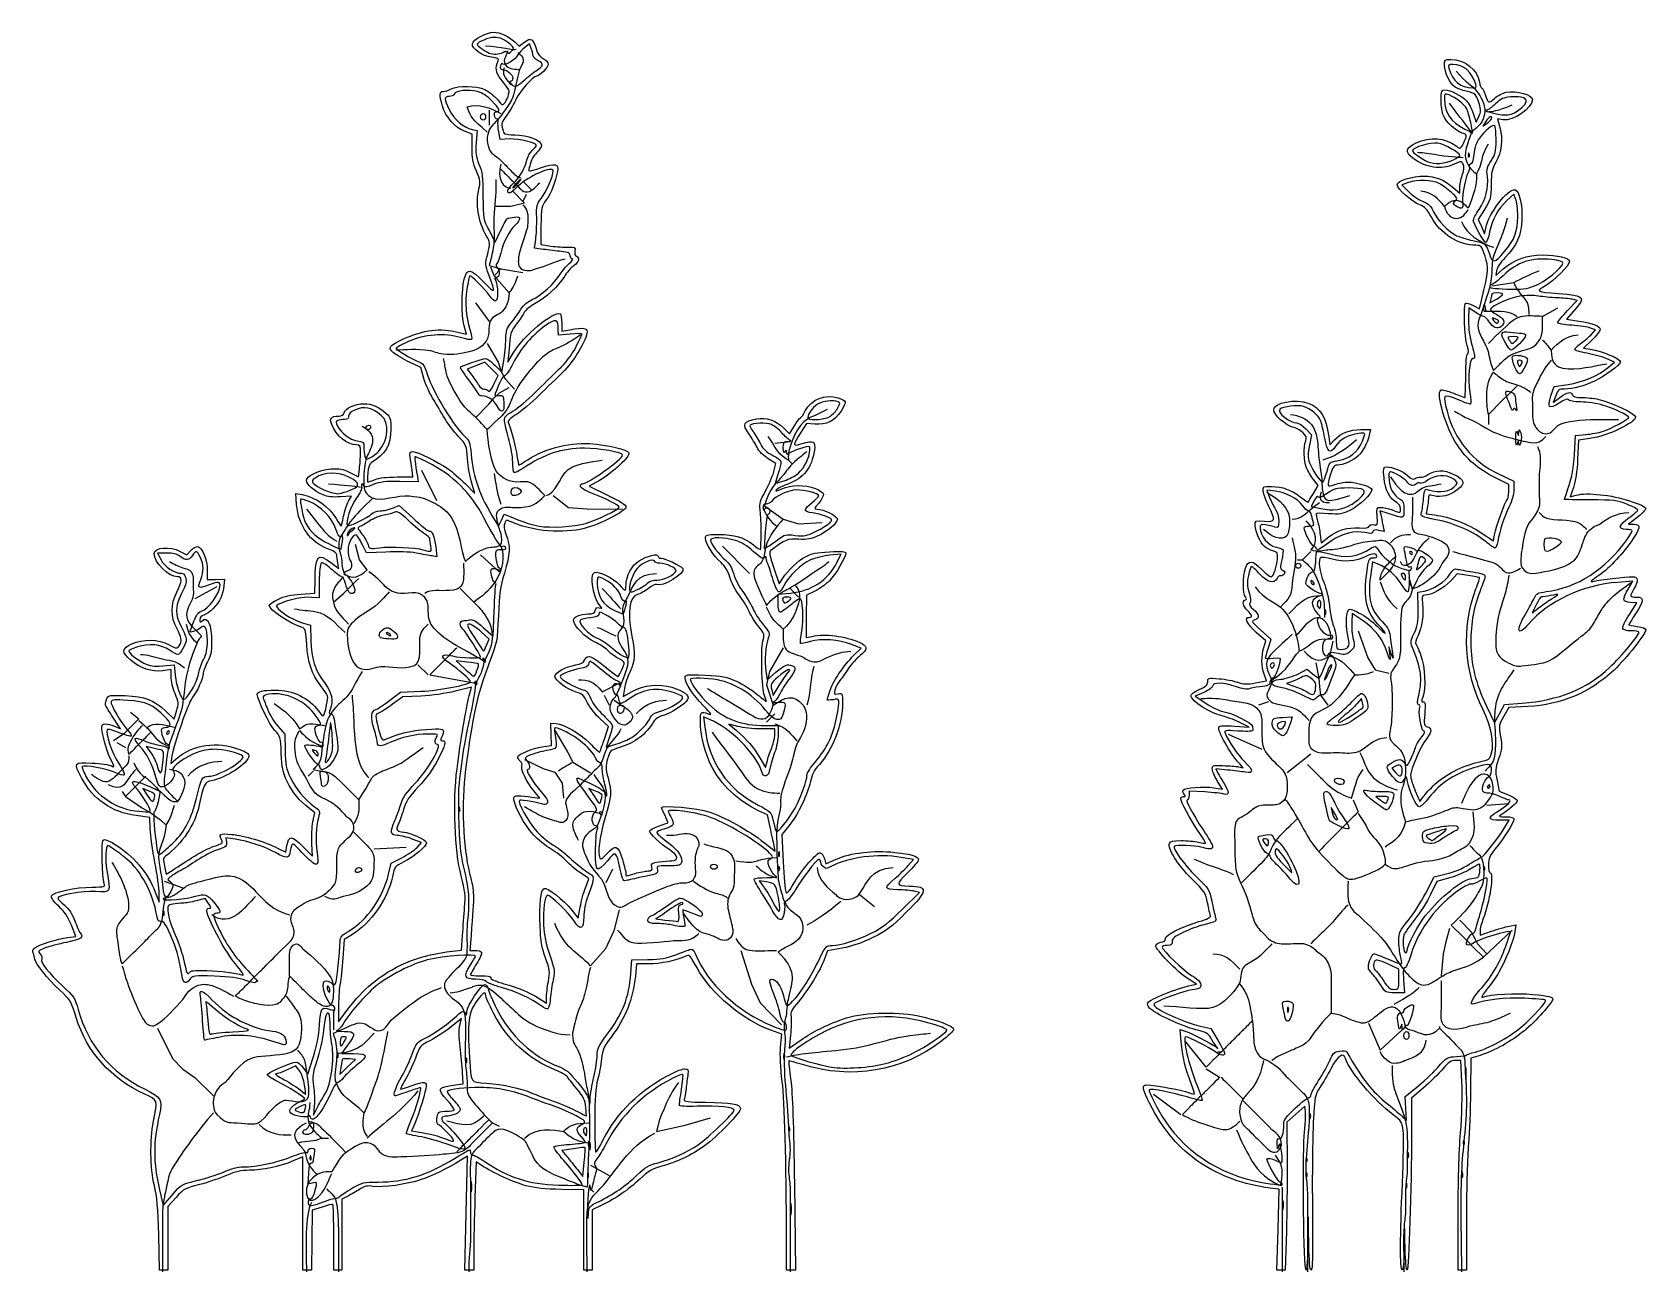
# Model space of a CAD drawing. Extents: x 256 to 402, y -1 to 112.
import ezdxf

# ---------------------------------------------------------------- set-up
doc = ezdxf.new("R2010")
doc.units = 0
doc.layers.add('Layer_1', color=7, linetype='CONTINUOUS')

msp = doc.modelspace()

# ---------------------------------------------------------------- linework, layer by layer
at = {"layer": 'Layer_1', "color": 7}
for points in [[(298.87055, 109.738242)], [(300.7795, 107.200304)], [(386.96528, 106.850992)], [(296.85021, 103.903009)], [(390.76355, 104.441924)], [(386.51875, 103.377884)], [(388.3953, 103.724682)], [(384.9676, 100.02113)], [(386.38984, 100.562593)], [(300.21934, 97.853891)], [(389.55559, 91.667224)], [(389.40304, 87.858098)], [(392.29555, 88.587117)], [(387.86102, 86.597932)], [(389.04179, 85.356405)], [(389.69264, 83.375146)], [(390.64978, 83.6882)], [(390.51325, 81.241024)], [(391.18343, 81.735636)], [(390.12791, 77.639082)], [(328.52705, 76.782222)], [(286.47163, 75.753555)], [(390.59464, 74.805952)], [(287.61609, 73.606674)], [(373.48201, 71.73041)], [(325.41544, 71.46124)], [(284.75778, 69.984052)], [(299.6068, 69.896396)], [(375.64184, 68.756996)], [(285.3311, 66.526768)], [(284.33448, 65.433516)], [(292.35166, 65.024026)], [(323.84384, 65.65437)], [(381.23153, 64.392279)], [(393.17663, 65.15799)], [(370.66472, 63.243712)], [(382.31765, 63.894567)], [(372.22421, 61.82204)], [(380.61896, 62.248288)], [(311.22364, 61.165134)], [(324.95231, 60.258298)], [(372.88934, 60.074725)], [(393.90405, 60.290181)], [(309.98839, 59.502993)], [(373.36956, 59.223729)], [(288.65688, 57.041467)], [(287.92942, 56.687606)], [(297.39958, 56.054445)], [(310.27133, 55.931206)], [(297.17551, 54.785191)], [(368.72925, 54.208351)], [(378.94704, 55.395159)], [(296.52722, 53.760395)], [(296.54392, 52.600362)], [(324.68072, 53.557501)], [(373.71185, 53.634037)], [(270.85163, 52.259161)], [(372.47241, 52.174702)], [(309.25473, 50.215428)], [(375.78832, 49.717055)], [(368.91596, 48.237708)], [(369.67865, 48.818763)], [(373.51159, 48.902693)], [(268.67204, 48.159238)], [(310.53669, 47.687628)], [(323.24521, 46.837927)], [(268.10552, 45.602808)], [(282.14858, 46.2271)], [(283.30902, 46.096678)], [(380.31034, 44.742788)], [(282.45466, 43.469238)], [(307.86118, 42.43146)], [(374.37845, 43.513248)], [(383.27268, 43.455468)], [(388.27606, 43.258688)], [(267.32859, 42.24942)], [(294.96397, 41.29657)], [(325.33573, 41.30223)], [(377.78583, 41.86893)], [(307.87645, 40.80841)], [(374.18882, 40.82939)], [(374.56985, 39.69132)], [(269.07852, 38.21797)], [(368.21444, 38.20498)], [(382.41838, 38.15738)], [(383.76883, 38.89409)], [(323.90467, 37.32443)], [(285.51752, 35.6669)], [(317.67735, 35.98441)], [(323.90767, 35.93661)], [(370.13777, 35.9864)], [(387.76812, 35.93661)], [(370.16757, 34.87414)], [(323.80106, 33.31387)], [(268.16071, 31.96445)], [(314.23168, 30.70098)], [(314.80368, 31.75829)], [(380.77211, 28.45554)], [(272.06192, 26.58501)], [(283.15911, 24.97351)], [(380.00639, 25.79895)], [(369.68151, 22.43134)], [(370.00047, 23.23533)], [(274.41467, 21.03791)], [(379.9387, 21.7749)], [(380.46586, 20.69572)], [(277.86037, 20.23037)], [(283.93436, 19.1005)], [(284.60916, 20.32564)], [(295.57317, 18.64105)], [(333.52759, 18.16501)], [(280.91276, 16.21478)], [(282.75934, 15.38678)], [(280.97585, 14.0401)], [(306.3762, 14.1957)], [(371.99128, 13.58738)], [(280.77007, 11.94109)], [(306.44395, 12.2759)], [(324.8265, 12.35267)], [(294.39965, 11.22107)], [(306.32014, 10.55628)], [(306.80424, 10.71594)], [(385.93051, 11.12755)], [(281.48725, 9.74925)], [(371.68818, 9.59613)], [(380.87353, 10.06511)], [(296.04094, 7.383)], [(306.59939, 8.22738)], [(371.68818, 8.21785)], [(380.72043, 7.30855)], [(307.52081, 5.64212)], [(324.98472, 5.39425)]]:
    msp.add_lwpolyline(points, close=True, dxfattribs=at)
for points in [[(299.94057, 110.681263), (300.35166, 110.296868), (300.76522, 110.622174)], [(301.44607, 110.101066), (301.29453, 110.499658), (300.85082, 110.171609)], [(386.74518, 104.209307), (387.00799, 103.432982), (387.24482, 103.92197)], [(296.0838, 101.120955), (296.0838, 102.329901), (295.39628, 102.592468)], [(296.09126, 102.753137), (296.53889, 102.654817), (296.44849, 101.55606)], [(299.49823, 101.89385), (298.61723, 101.85304), (298.49651, 102.533454)], [(387.88291, 103.482937), (387.60769, 103.062867), (387.97177, 103.304615)], [(389.44133, 103.641113), (388.94123, 103.722273), (389.15451, 102.932128)], [(380.87221, 97.94442), (380.28319, 97.743839), (380.85576, 97.157472)], [(384.95576, 97.475368), (385.52002, 96.979932), (385.52002, 97.44987)], [(390.58701, 96.462685), (390.40837, 96.90919), (389.78907, 96.309543)], [(387.77929, 95.522779), (387.20541, 94.593128), (387.49048, 93.956381), (387.77555, 93.319634), (387.87535, 93.825682)], [(297.62215, 93.597414), (298.16357, 92.556928), (298.68545, 93.6357)], [(302.3165, 94.047445), (302.2972, 92.342887), (303.05732, 92.214725)], [(302.54356, 91.896879), (301.72802, 91.999101), (301.84471, 92.782505)], [(388.85629, 89.965857), (388.79259, 89.531477), (389.46923, 90.127076)], [(386.92738, 86.217609), (386.36123, 86.603074), (386.31633, 85.620537)], [(386.73164, 86.813657), (387.30873, 86.497553), (387.49332, 87.275217)], [(388.33362, 87.40533), (388.24222, 87.064192), (388.85913, 87.402104)], [(395.86638, 86.33435), (395.18644, 85.578101), (396.30809, 85.403724)], [(395.28176, 86.350156), (396.16233, 87.278714), (395.7029, 87.379592)], [(294.79532, 84.407591), (295.56412, 84.208169), (295.3647, 84.976963)], [(304.20032, 85.234827), (304.20032, 84.502432), (304.92775, 84.622166)], [(397.38278, 84.142689), (397.81764, 84.596595), (397.37284, 84.775675)], [(304.96674, 84.22419), (303.89475, 84.116534), (303.89275, 84.629788)], [(397.48122, 83.675173), (396.73156, 82.952596), (397.36636, 82.856806)], [(299.38925, 82.334213), (299.33425, 81.669405), (299.79892, 82.487356)], [(398.99546, 81.233606), (399.53146, 81.676883), (398.84232, 81.98805)], [(291.71048, 80.213514), (291.43101, 81.189342), (290.42673, 81.678376)], [(297.84045, 81.073377), (297.23306, 81.668652), (296.43166, 81.357211), (295.63026, 81.04577), (296.06493, 80.491011)], [(298.05798, 79.681858), (298.44784, 80.478103), (297.84045, 81.073377)], [(298.15946, 81.383228), (298.76482, 80.762788), (298.94684, 81.804369)], [(393.78671, 78.631889), (394.07203, 79.471602), (395.33081, 79.666938)], [(394.21253, 78.645779), (393.97628, 78.044342), (394.59513, 78.492637)], [(327.13468, 76.069087), (326.37519, 76.142067), (325.88054, 75.359076)], [(324.27217, 75.748219), (324.82957, 75.188652), (325.26651, 75.916078)], [(371.58196, 75.649929), (372.09984, 75.115597), (371.90802, 74.150487)], [(373.65597, 74.91556), (373.74847, 74.182836), (374.18487, 74.65001)], [(376.56849, 75.571715), (377.42786, 75.571715), (377.32043, 75.074002)], [(390.88246, 74.269954), (390.85786, 74.576238), (390.72625, 74.269954)], [(390.72635, 75.341948), (390.85796, 75.035664), (390.87846, 75.341948)], [(395.9022, 73.324945), (396.00919, 75.035617), (396.92804, 75.124757)], [(397.29696, 74.762149), (396.27671, 74.60423), (396.19981, 72.90574)], [(285.00669, 71.692398), (285.78393, 71.298543), (285.88033, 72.001605)], [(289.28983, 71.28364), (290.72779, 71.28364), (290.64139, 71.934495)], [(323.41355, 71.773534), (323.60044, 72.493255), (322.89745, 72.931167)], [(291.12681, 71.329714), (291.21491, 70.839319), (289.55296, 70.870289)], [(295.47182, 70.670805), (296.34378, 69.798848), (296.04705, 70.732671)], [(307.61334, 70.977458), (306.69884, 70.443304), (308.35928, 69.637176)], [(323.73882, 71.409043), (323.51791, 70.692097), (324.20894, 70.900066)], [(372.26692, 69.793283), (372.68831, 70.523395), (372.28149, 71.056766)], [(389.96049, 69.952849), (389.96049, 70.594665), (388.69776, 71.243202)], [(389.03266, 71.556423), (390.40947, 70.900777), (390.41447, 70.168983)], [(395.82573, 70.346513), (395.52858, 69.485777), (396.07574, 69.638313)], [(280.1936, 68.777268), (280.1119, 69.794812), (280.70174, 69.684158)], [(284.90053, 69.079629), (285.17497, 69.555605), (284.15925, 69.487385)], [(288.8808, 68.466602), (289.49394, 68.711932), (290.74707, 67.547749)], [(368.83451, 70.009522), (368.04546, 70.102972), (368.3082, 69.429878)], [(372.34009, 69.123733), (372.07027, 68.60372), (372.9372, 68.428711)], [(298.11349, 67.411271), (298.47357, 66.831395), (298.73133, 67.371926), (298.98909, 67.912458), (299.79607, 67.590086)], [(379.03274, 67.975608), (378.28934, 68.215753), (378.37144, 67.873702)], [(382.57619, 68.431113), (382.47236, 67.952125), (383.26879, 67.847093)], [(401.58629, 67.611969), (400.80682, 66.995839), (401.28, 66.995839)], [(306.34588, 67.076201), (306.34502, 67.07621)], [(322.62872, 66.32594), (322.52942, 64.814948), (322.89829, 65.008646)], [(372.88836, 66.046013), (372.97896, 65.325923), (373.66599, 65.850346)], [(378.56071, 66.940774), (378.66789, 66.349894), (378.20773, 66.450964)], [(387.46897, 66.236148), (388.57561, 65.499501), (388.67647, 66.056234)], [(268.41854, 64.392316), (267.5938, 64.392316), (267.91218, 63.768237)], [(269.65902, 64.549437), (270.25186, 64.24719), (270.61288, 64.636733)], [(288.27386, 64.488251), (286.51273, 64.399521), (286.12987, 65.19502)], [(292.7858, 64.947645), (292.895, 64.047723), (292.46043, 64.128713)], [(272.10129, 62.855504), (272.08539, 62.007888), (272.86702, 62.013188), (273.64865, 62.018488), (273.59685, 61.430502)], [(283.29789, 63.541068), (284.03049, 62.981857), (283.93159, 63.476478)], [(323.41302, 63.032353), (323.9061, 61.596), (324.22746, 62.1135)], [(329.11639, 63.535224), (329.49847, 64.286148), (328.49303, 64.192258)], [(378.14856, 63.383135), (377.60892, 63.608619), (377.43681, 62.277592)], [(280.57244, 60.680808), (281.84182, 60.759998), (281.85992, 61.925265)], [(282.23921, 61.833998), (282.22511, 60.334449), (281.53597, 60.382639)], [(381.64193, 61.910768), (381.25884, 61.104748), (381.10587, 61.638226), (380.95289, 62.171704), (380.93909, 61.520849)], [(386.28523, 62.351024), (385.2898, 62.50928), (384.67429, 61.851139)], [(400.7858, 61.135691), (401.19786, 61.83882), (399.82866, 61.73993)], [(323.80324, 59.852625), (323.80324, 60.672898), (324.91352, 60.774353)], [(327.10687, 60.935027), (326.35308, 60.581247), (326.34118, 58.658429), (326.32928, 56.735608), (326.86528, 56.849281)], [(381.75289, 59.367539), (381.73939, 60.851396), (382.31525, 60.948696)], [(400.88557, 58.822595), (401.56931, 59.874533), (400.97153, 59.921623)], [(297.0953, 57.653026), (297.99844, 56.861969), (298.08494, 59.134205)], [(376.76442, 58.260577), (375.79498, 58.90891), (375.74748, 58.092798)], [(392.43451, 59.703133), (392.0908, 58.995657), (392.74856, 59.491008)], [(280.8126, 58.041345), (281.45646, 57.851234), (281.47466, 56.489423)], [(297.39958, 56.054445), (297.62703, 56.598825), (296.89405, 57.273502)], [(367.78071, 55.841337), (367.95943, 56.437841), (367.09157, 57.211349)], [(367.51921, 57.41032), (368.42792, 56.597583), (368.16778, 55.772324)], [(330.66309, 55.138379), (331.32068, 55.789298), (330.43338, 56.127134)], [(375.39778, 55.875841), (375.39798, 55.875836)], [(379.31338, 55.280303), (379.08681, 55.892872), (379.17071, 55.318589)], [(268.07095, 54.178196), (269.09009, 54.263636), (269.18649, 53.341166)], [(295.62414, 54.519501), (294.62964, 54.624593), (295.39536, 53.925625)], [(268.82862, 53.179865), (268.82462, 53.835995), (268.07488, 53.736535)], [(322.69125, 53.707375), (322.80781, 52.90013), (323.59823, 53.592518)], [(367.03596, 52.640084), (368.02787, 52.809992), (367.81491, 53.413581)], [(370.28214, 52.739747), (369.82297, 52.578998), (370.58842, 52.319445)], [(370.91445, 53.45952), (371.71975, 53.866965), (372.1994, 53.46336)], [(288.6455, 51.060793), (289.61061, 51.791287), (291.43083, 51.872317)], [(291.45281, 51.447704), (289.80761, 51.376184), (288.88271, 50.695309)], [(295.82265, 51.461597), (296.02464, 52.237109), (294.56133, 51.878168)], [(309.87821, 52.115275), (309.76313, 51.400585), (310.58676, 51.865411)], [(323.21731, 52.010694), (323.36054, 51.497597), (323.89964, 52.39355)], [(362.35623, 51.779759), (361.55224, 51.424607), (362.52771, 50.790822)], [(371.22616, 51.554173), (371.2264, 51.554173)], [(376.72771, 50.83844), (376.62821, 51.234807), (376.21817, 50.747501)], [(268.3521, 50.071232), (269.11439, 49.358201), (269.32595, 50.083764)], [(387.94833, 50.534136), (388.67537, 49.003994), (389.12603, 49.844996), (389.57669, 50.685999), (391.18469, 50.80451)], [(391.69483, 50.496345), (389.95754, 50.410785), (389.50551, 49.620733)], [(263.69928, 48.703162), (264.22996, 48.481429), (263.67176, 49.354017)], [(278.49624, 48.705718), (279.12172, 47.995138), (279.14552, 46.507682)], [(302.60754, 46.883255), (303.26905, 46.973925), (303.23695, 47.987671), (303.20485, 49.001416), (303.65758, 48.952376)], [(308.0605, 47.547211), (308.4419, 48.696428), (307.68545, 49.371608)], [(317.57507, 49.328475), (317.04118, 49.551547), (317.14832, 48.663953)], [(320.14967, 48.68751), (319.32924, 48.90588), (319.99584, 48.341123)], [(323.49695, 47.948226), (323.49695, 48.465522), (322.23353, 48.467322)], [(322.61028, 48.771784), (323.80324, 48.771784), (323.80316, 47.967787)], [(365.13552, 48.722501), (366.45339, 48.630801), (365.54196, 49.072913)], [(369.46929, 49.506578), (370.3413, 49.552248), (370.21485, 49.12372)], [(267.19682, 46.734072), (266.56388, 46.881984), (266.98343, 46.302803)], [(308.50358, 47.665674), (308.2119, 46.817876), (309.11124, 47.090175)], [(268.90221, 46.020708), (268.78795, 45.344408), (269.2862, 45.763658)], [(322.15094, 45.846398), (322.65467, 44.979818), (322.82407, 45.612378)], [(364.48203, 44.741638), (363.43023, 44.837538), (363.6256, 44.469238)], [(365.4992, 45.033248), (365.92329, 44.949748), (365.59957, 45.291078)], [(379.6983, 45.095418), (379.38387, 44.927138), (379.73342, 44.499128)], [(266.83342, 42.840638), (266.26771, 43.062858), (266.65479, 42.47163)], [(301.49089, 42.29751), (302.22717, 42.19003), (301.70079, 42.839158)], [(307.2733, 42.836578), (306.67016, 43.073498), (307.15845, 42.33252)], [(362.43264, 42.755808), (361.01608, 42.835808), (361.01608, 42.43469)], [(363.2529, 43.137358), (364.03412, 43.005348), (363.60072, 43.706298)], [(381.49767, 42.845108), (381.92069, 41.89554), (382.21584, 42.30911)], [(388.89982, 43.799138), (389.09137, 42.835408), (389.90915, 42.49646)], [(281.67519, 40.04643), (281.85168, 40.86941), (281.34904, 41.25494)], [(323.0747, 39.55466), (322.82297, 40.6748), (322.01589, 41.05661)], [(374.18878, 40.82939), (373.86778, 41.34437), (373.9744, 40.88494)], [(378.51326, 42.33639), (377.93897, 42.33339), (378.32183, 42.03391)], [(378.99458, 41.96981), (378.99458, 41.96946)], [(266.94495, 39.39827), (266.91075, 40.45365), (265.65985, 40.62247)], [(324.80603, 39.73439), (324.14562, 38.89027), (324.25927, 36.44183)], [(389.61302, 39.55462), (389.99168, 40.1958), (389.13384, 40.1958)], [(274.63695, 38.47934), (273.78701, 38.60885), (273.84511, 38.21324)], [(280.75999, 37.83176), (281.64412, 36.95686), (281.57142, 38.09015)], [(291.09531, 37.73366), (291.51661, 38.17341), (290.65525, 38.49568)], [(322.55445, 38.16387), (323.52698, 37.40973), (323.4267, 37.92213)], [(278.4656, 37.67246), (279.21277, 37.29384), (279.3174, 37.91316)], [(288.51678, 35.30123), (288.76124, 36.30219), (289.71762, 36.79805)], [(327.98726, 36.72802), (328.12472, 36.24874), (329.06469, 36.67186)], [(335.58819, 36.10661), (336.06085, 36.64494), (334.94849, 36.83256)], [(268.22855, 36.03599), (268.38437, 35.32195), (268.91567, 35.65313)], [(382.44881, 33.60575), (383.20087, 35.06554), (384.30283, 35.3285)], [(267.39466, 33.68894), (267.73701, 32.76839), (267.74501, 33.57138)], [(322.74862, 34.60436), (322.07703, 34.71665), (322.45841, 34.20197)], [(335.05895, 32.14178), (336.59037, 33.66699), (336.13095, 33.77395)], [(384.60066, 34.97884), (383.45209, 34.63955), (382.88, 33.47427)], [(272.20923, 32.67066), (271.8972, 33.10886), (271.09343, 32.90037)], [(305.10809, 32.05677), (305.70023, 31.31307), (305.87539, 32.31892)], [(390.0208, 30.61227), (390.61642, 30.72301), (390.51652, 30.09855)], [(259.43538, 29.57531), (260.20235, 29.66611), (259.80404, 30.68125)], [(285.24792, 29.86233), (284.48629, 29.4065), (284.38363, 27.71834)], [(293.7747, 28.2656), (295.12497, 28.43877), (295.21697, 29.76132)], [(295.98906, 29.74382), (295.88747, 28.40382), (296.35945, 28.40382)], [(387.35778, 30.16859), (387.35778, 29.80052), (388.39149, 30.15103)], [(329.59613, 28.61386), (328.26875, 28.3608), (328.00598, 27.65483)], [(310.4642, 26.32572), (310.5562, 27.54), (312.01105, 27.5749)], [(312.04646, 27.17857), (310.97808, 27.17857), (310.87043, 26.08618)], [(380.00639, 25.79895), (380.00639, 26.71628), (378.98348, 27.18009)], [(286.93267, 25.34107), (286.93303, 25.34107)], [(361.24014, 25.26181), (361.69318, 25.36289), (360.93385, 25.83166)], [(380.43183, 25.73161), (380.50603, 24.5753), (379.65958, 24.5753)], [(283.98971, 23.37906), (283.98571, 21.95307), (284.9205, 23.19362)], [(302.17119, 24.04063), (302.82204, 23.63902), (302.82204, 24.13287)], [(294.97907, 21.61053), (295.12527, 22.24461), (294.19876, 21.49803)], [(324.02232, 19.67173), (324.12241, 20.82317), (323.14283, 21.1734)], [(324.91392, 20.72593), (324.78337, 19.55669), (325.8786, 20.30306)], [(360.29587, 20.11369), (360.20417, 21.24173), (360.57218, 21.12732)], [(361.90574, 21.57483), (362.97428, 21.33353), (363.60319, 20.27914)], [(380.30661, 21.43595), (380.29121, 21.74224), (380.17016, 21.43595)], [(284.8139, 19.82826), (284.26353, 19.0622), (285.34989, 19.0622)], [(324.36891, 19.021), (324.36861, 19.021)], [(280.46138, 17.5013), (280.12238, 17.95983), (279.33596, 17.59365)], [(280.80909, 17.74226), (281.20339, 17.18808), (281.68902, 18.6994)], [(284.19949, 17.84594), (284.09259, 17.17745), (284.81101, 17.85169), (285.52943, 18.52594), (284.97211, 18.57444), (284.97211, 18.57464)], [(385.71855, 16.49718), (385.62615, 18.44975), (385.13778, 18.44975)], [(386.09042, 17.71948), (386.08992, 17.71948)], [(387.35798, 18.89784), (386.51547, 18.6369), (386.49817, 15.67191)], [(294.57235, 16.23262), (295.28098, 16.33475), (295.21938, 17.35389)], [(380.38298, 13.31937), (380.70161, 13.01309), (380.64481, 14.09789), (380.58801, 15.18269), (381.59786, 15.98625)], [(382.25485, 15.96603), (381.15576, 15.01867), (381.15576, 11.7188)], [(281.78661, 14.31479), (281.71051, 13.4725), (282.02239, 14.08507)], [(371.55757, 13.82992), (371.50787, 14.3092), (370.6876, 13.58416), (369.86734, 12.85912), (369.88404, 8.80132)], [(290.79049, 12.46686), (290.59227, 12.0738), (291.69197, 11.88226)], [(305.23337, 10.45069), (304.19849, 10.29897), (304.66475, 9.74175)], [(282.50255, 5.16768), (281.61241, 4.8711), (281.57061, 2.16545), (281.52881, -0.5402), (281.14949, -0.5402), (280.77017, -0.5402), (280.77017, 4.57934), (280.77017, 9.69887), (279.87758, 9.33618)], [(296.2373, 1.11967), (296.2373, -0.5402), (295.83361, -0.5402), (295.42992, -0.5402), (295.54302, 4.61445), (295.65612, 9.76911), (295.06614, 9.41046)], [(296.91261, 8.94791), (296.43924, 9.26016), (296.33833, 6.01985)], [(305.62306, 8.55371), (306.11511, 7.9229), (306.24354, 9.21652)], [(271.141, 7.55668), (271.14082, 7.55626)], [(281.26036, 8.2226), (281.21466, 7.26068), (281.60494, 7.35868)], [(385.77908, 8.30103), (385.77878, 8.30103)], [(269.27026, 6.02658), (268.53205, 5.20263), (268.52505, 2.33122), (268.51805, -0.5402), (268.15256, -0.5402), (267.78706, -0.5402), (267.70445, 2.63769)], [(267.78247, 6.7099), (268.10468, 5.30685), (268.93917, 6.27232)], [(284.94306, 6.21494), (284.2922, 5.88555), (284.2922, 2.67268), (284.2922, -0.5402), (283.9254, -0.5402), (283.5586, -0.5402), (283.5566, 2.38121)], [(307.81947, 5.33224), (306.9568, 4.90915), (306.9568, 2.18449), (306.9568, -0.54017), (306.57395, -0.54017), (306.19109, -0.54017), (306.19009, 3.09696), (306.18909, 6.73409), (304.16124, 6.76179)], [(325.26735, 7.21148), (325.36625, -0.54017), (324.96716, -0.54017), (324.56807, -0.54017), (324.56007, 2.10153)], [(369.07202, 3.11789), (369.17928, 6.77578), (368.35231, 6.88258)], [(369.43894, 7.27029), (369.43962, 7.27025)], [(369.54784, 5.6222), (369.54794, 5.6222)], [(369.80334, 2.10181), (369.70594, -0.53989), (369.33578, -0.53989), (368.96562, -0.53989), (369.07289, 3.11799), (369.07202, 3.11789)], [(371.85211, 1.8721), (371.80581, 4.28409), (371.77171, 1.8721)], [(380.58102, 1.3361), (380.53282, 3.2121), (380.49972, 1.3361)], [(386.13505, 4.24581), (386.13305, -0.53989), (385.7502, -0.53989), (385.36734, -0.53989), (385.36934, 4.32238)]]:
    msp.add_lwpolyline(points, dxfattribs=at)
at = {"layer": 'Layer_1', "color": 3}
for points in [[(300.67859, 98.083584), (301.4443, 97.317873)], [(299.75974, 97.164731), (300.83173, 96.092735), (299.6066, 95.787217), (298.22832, 95.786451)], [(300.98488, 96.858447), (300.67859, 96.245878)], [(388.25139, 92.194807), (388.58218, 92.111037)], [(297.61575, 90.426473), (298.68774, 90.120188), (298.07517, 89.50762), (297.76889, 90.273331)], [(298.07512, 89.50762), (299.4534, 87.976197)], [(298.68769, 90.120188), (300.67854, 89.813904)], [(388.42904, 88.588766), (390.41989, 88.895051)], [(296.39056, 87.057346), (297.6157, 85.372781)], [(393.0233, 85.832208), (394.40158, 86.597919)], [(297.46256, 83.381932), (298.43271, 81.697368), (298.74328, 80.778514), (299.07131, 80.166711), (299.91283, 79.247092)], [(388.74145, 83.995266), (388.45354, 83.711953), (388.12275, 83.381931)], [(392.10445, 83.035523), (392.40155, 83.263705)], [(296.39056, 76.643674), (297.59594, 77.8682), (298.07512, 78.448762), (298.55354, 78.89073), (299.4534, 79.400234)], [(390.72617, 79.553377), (389.9574, 78.783837), (389.34789, 78.175097), (388.12275, 76.949959)], [(298.23148, 76.335093), (297.94648, 76.055149)], [(388.1227, 76.949959), (388.1227, 76.031105)], [(323.49668, 74.346547), (324.87496, 74.499689)], [(291.49003, 71.896263), (292.86831, 69.139703)], [(324.72185, 72.815119), (324.46656, 72.953559)], [(324.72189, 72.815117), (325.02818, 72.508832)], [(303.43512, 69.59913), (304.8134, 68.517639), (306.49797, 68.413043), (309.71395, 68.373993)], [(322.5779, 68.680276), (324.26246, 67.455139)], [(324.26241, 67.455139), (325.64069, 67.04533), (327.78469, 67.148854)], [(286.58943, 62.860872), (285.87563, 63.780491), (285.51743, 65.158005)], [(318.74929, 65.004861), (321.19957, 62.554585)], [(372.04279, 64.545434), (371.27708, 63.779723)], [(372.36898, 65.182508), (372.24647, 64.954479), (372.04279, 64.698578)], [(296.84996, 64.23915), (298.53452, 62.707727)], [(370.81765, 63.779723), (371.27708, 63.779723)], [(380.31247, 63.320296), (380.15933, 63.626581)], [(283.52663, 59.951169), (284.44625, 60.71979), (285.05423, 61.325621), (285.56787, 61.83926), (285.82377, 62.095161)], [(378.94031, 62.561477), (378.65241, 62.27265), (378.32162, 61.942016)], [(272.95982, 61.329449), (270.96897, 60.257454)], [(292.05207, 60.872624), (291.79617, 60.716878)], [(295.0123, 61.176307), (296.23744, 59.951169)], [(324.87503, 61.176307), (325.64074, 60.410596)], [(376.33082, 57.347751), (377.18689, 54.897476), (377.87143, 53.827471), (379.08738, 53.519196)], [(324.26247, 55.816333), (323.00839, 53.672342), (322.75142, 52.447204), (323.34362, 50.609497)], [(374.03369, 56.428898), (373.7274, 55.050618)], [(291.18372, 54.284907), (292.10258, 53.366053)], [(372.50227, 54.438049), (372.76261, 53.059769), (372.80851, 52.294058), (372.90041, 51.529112), (373.57424, 50.609493)], [(292.25574, 53.366057), (296.39058, 52.600346)], [(307.87625, 51.834631), (309.40767, 52.600342)], [(308.02935, 51.528347), (308.48878, 50.609493)], [(265.14957, 49.996924), (265.91528, 49.384355), (264.99566, 48.464736), (264.53776, 48.010976), (263.61814, 47.393506)], [(323.49675, 49.843782), (322.73104, 49.078071)], [(368.21428, 50.915778), (367.29543, 50.609493)], [(303.58812, 48.3124), (304.74511, 46.321551), (305.19765, 45.444808), (306.80411, 44.483848)], [(263.92429, 47.240404), (264.69, 46.780978)], [(364.53873, 48.006115), (367.60157, 46.627835)], [(300.83156, 45.708978), (302.51613, 44.889978), (303.56776, 44.558428), (304.23668, 43.564838), (304.35384, 42.18671)], [(372.0427, 46.168409), (369.89871, 44.483848)], [(281.68879, 44.636988), (281.22936, 44.177558)], [(264.38367, 42.799278), (264.68996, 42.33985)], [(264.68996, 42.33985), (266.22138, 41.29956), (266.98709, 40.86678), (267.88144, 40.2121), (268.36537, 39.73644)], [(375.87121, 42.03357), (376.33064, 40.96157)], [(387.96945, 41.57414), (389.9603, 41.72729)], [(287.20192, 37.5925), (290.11162, 37.74564)], [(308.79499, 35.75479), (308.18242, 34.52965)], [(268.2123, 34.68279), (269.89686, 34.07022)], [(331.15375, 33.45766), (332.53203, 32.38566)], [(309.40756, 32.07938), (308.90862, 30.17674), (308.15991, 28.55726), (306.80414, 27.02568)], [(384.75351, 30.7011), (385.82551, 29.62879), (386.28494, 29.16967), (386.74436, 28.71101), (387.66322, 27.79139), (390.26663, 30.24167)], [(385.51924, 31.16052), (386.54377, 30.08822), (386.89752, 29.47596), (387.13949, 29.0173), (387.96952, 28.09768)], [(384.60039, 30.39481), (384.27573, 29.16967), (384.01998, 28.09768), (383.83468, 26.10683)], [(320.4338, 28.40396), (321.38374, 25.34112), (322.1764, 23.65655), (324.10921, 21.6657)], [(267.59966, 21.35945), (268.9467, 18.60366), (269.89909, 17.65402), (270.96879, 16.90393), (272.65335, 15.23376)], [(377.24949, 21.81888), (378.32149, 19.3686), (380.31234, 21.20631)], [(383.68147, 21.51259), (383.68147, 21.35945)], [(362.54784, 17.83718), (360.71013, 20.13431)], [(363.61984, 19.21546), (363.92612, 19.21546)], [(362.54795, 17.68404), (363.77309, 16.91832)], [(357.80054, 15.3869), (360.25082, 13.5492)], [(312.77673, 12.01777), (315.38015, 12.58593), (317.67728, 13.24291)], [(361.17273, 14.31874), (360.88789, 14.03328)], [(297.92223, 12.78348), (298.5348, 12.4772)], [(282.45506, 11.40508), (283.06763, 11.40508)], [(306.80467, 8.95481), (308.48924, 8.03596)], [(306.65153, 6.96396), (307.11096, 6.50453)], [(369.43984, 6.96396), (369.43984, 4.36054), (369.43984, 2.98226), (369.43984, -0.69315)]]:
    msp.add_lwpolyline(points, dxfattribs=at)
at = {"layer": 'Layer_1', "color": 7}
for points in [[(296.11332, 110.519145), (296.17372, 110.915278), (297.36817, 111.56005), (298.04158, 111.56005)], [(298.09056, 111.100708), (297.60547, 111.100708), (296.54387, 110.667948), (296.54387, 110.470203)], [(298.04158, 111.56005), (298.63399, 111.56005), (299.36012, 111.224023), (299.94057, 110.681263)], [(299.5682, 110.442529), (299.06551, 110.900373), (298.61576, 111.100708), (298.09056, 111.100708)], [(300.76522, 110.622174), (301.44523, 111.15707), (301.62113, 111.032112), (301.98035, 109.758948)], [(297.85428, 109.299704), (296.997, 109.396334), (296.04389, 110.06393), (296.11332, 110.519145)], [(296.54387, 110.470203), (296.54387, 110.342179), (297.26179, 109.812828), (297.61587, 109.679782)], [(297.61587, 109.679782), (298.00076, 109.535158), (298.53784, 109.560181), (298.87055, 109.738242)], [(298.8706, 109.738226), (299.10215, 109.86215), (299.21472, 109.861185), (299.29295, 109.734626)], [(299.29295, 109.734626), (299.36585, 109.616637), (299.48073, 109.651706), (299.6561, 109.845478)], [(299.6561, 109.845478), (299.89735, 110.112061), (299.89213, 110.147535), (299.5682, 110.442529)], [(300.85082, 110.171609), (300.60678, 109.991183), (300.32763, 109.695704), (300.23048, 109.514989)], [(301.59762, 109.475608), (301.59762, 109.600386), (301.52942, 109.881841), (301.44607, 110.101066)], [(301.98035, 109.758948), (302.03405, 109.568511), (302.2799, 109.308314), (302.52661, 109.180732)], [(298.44421, 108.974056), (298.53111, 109.175596), (298.42231, 109.23568), (297.85428, 109.299704)], [(298.714, 107.287504), (298.21394, 107.949097), (298.15663, 108.307397), (298.44421, 108.974056)], [(298.64619, 108.507397), (298.58679, 108.280128), (298.63609, 108.190992), (298.82132, 108.190992)], [(298.88091, 108.671817), (298.78036, 108.772368), (298.70093, 108.716727), (298.64619, 108.507397)], [(298.82132, 108.190992), (299.2214, 108.190992), (299.75991, 107.746688), (299.75991, 107.416597)], [(300.23048, 109.514989), (299.97964, 109.048371), (299.07165, 108.481083), (298.88091, 108.671817)], [(302.05599, 108.987866), (301.80388, 109.131348), (301.59762, 109.350831), (301.59762, 109.475608)], [(301.89209, 108.080872), (302.57987, 108.526757), (302.60657, 108.674512), (302.05599, 108.987866)], [(302.97519, 108.660027), (302.97519, 108.387073), (302.17693, 107.578352), (301.9075, 107.578352)], [(302.52661, 109.180732), (302.78198, 109.048675), (302.97519, 108.824406), (302.97519, 108.660027)], [(384.14176, 108.567852), (384.14176, 109.09278), (384.15996, 109.109843), (384.71605, 109.106587)], [(385.10088, 106.593912), (384.63306, 106.89894), (384.14176, 107.910073), (384.14176, 108.567852)], [(384.93491, 108.64984), (384.47858, 108.6503), (384.43769, 108.61535), (384.53317, 108.305843)], [(384.53317, 108.305843), (384.90963, 107.085483), (385.54841, 106.562916), (386.71669, 106.519585)], [(384.71605, 109.106587), (385.98088, 109.099187), (387.12465, 108.189915), (387.31061, 107.043985)], [(386.96528, 106.850992), (386.61713, 107.979623), (385.86183, 108.648796), (384.93491, 108.64984)], [(294.19029, 106.428839), (294.81462, 106.754453), (296.46644, 106.722414), (297.24319, 106.369629)], [(299.36061, 106.430639), (299.28501, 106.531378), (298.99406, 106.916969), (298.714, 107.287504)], [(299.58802, 107.118996), (299.46925, 107.118996), (299.47505, 107.047996), (299.60682, 106.889283)], [(299.75991, 107.416597), (299.75991, 107.252916), (299.68251, 107.118996), (299.58802, 107.118996)], [(299.60682, 106.889283), (299.89419, 106.543014), (300.13318, 106.606398), (300.7795, 107.200304)], [(301.9075, 107.578352), (301.60291, 107.578352), (300.38462, 106.209058), (300.08862, 105.534025)], [(300.77945, 107.200304), (301.1031, 107.497707), (301.60379, 107.893963), (301.89209, 108.080872)], [(386.71669, 106.519585), (387.01604, 106.508485), (387.05493, 106.560355), (386.96528, 106.850992)], [(387.31061, 107.043985), (387.35861, 106.748387), (387.45238, 106.506533), (387.51906, 106.506533)], [(293.40036, 104.88118), (293.09656, 105.904161), (293.11059, 106.200069), (293.46286, 106.200069)], [(293.46286, 106.200069), (293.62169, 106.200069), (293.94903, 106.303015), (294.19029, 106.428839)], [(294.00112, 105.740715), (293.54285, 105.740715), (293.54387, 105.559266), (294.00812, 104.56299)], [(294.45163, 105.959707), (294.40543, 105.839262), (294.20268, 105.740715), (294.00112, 105.740715)], [(296.55524, 106.198448), (295.76009, 106.411109), (294.57315, 106.276398), (294.45163, 105.959707)], [(297.88435, 105.340197), (297.44276, 105.799427), (297.01542, 106.075377), (296.55524, 106.198448)], [(297.24319, 106.369629), (297.58606, 106.2139), (298.0847, 105.821875), (298.35129, 105.49846)], [(298.29484, 104.362435), (298.68449, 104.362435), (298.57595, 104.620965), (297.88435, 105.340197)], [(298.35129, 105.49846), (298.82103, 104.928585), (298.84311, 104.919703), (299.06678, 105.210682)], [(299.06678, 105.210682), (299.38447, 105.623978), (299.52574, 106.210522), (299.36061, 106.430639)], [(300.08862, 105.534025), (299.90952, 105.125586), (299.52336, 104.464984), (299.2305, 104.066021)], [(383.83545, 105.429618), (383.83545, 106.277274), (383.86305, 106.35339), (384.16996, 106.35339)], [(384.04234, 104.01066), (383.92856, 104.283013), (383.83545, 104.921544), (383.83545, 105.429618)], [(384.5617, 105.879556), (384.15696, 106.033433), (384.14126, 106.020932), (384.14209, 105.545493)], [(384.14209, 105.545493), (384.14409, 104.265486), (384.65619, 103.498442), (385.97894, 102.793011)], [(384.16996, 106.35339), (384.63631, 106.35339), (385.70613, 105.811901), (386.12891, 105.361874)], [(386.15008, 104.635082), (385.93716, 105.032926), (385.13456, 105.661754), (384.5617, 105.879556)], [(386.11284, 106.220936), (385.74469, 106.303216), (385.2893, 106.47105), (385.10088, 106.593912)], [(387.27482, 105.098263), (387.01569, 105.95929), (386.93508, 106.037181), (386.11284, 106.220936)], [(386.12891, 105.361874), (386.32332, 105.154942), (386.60063, 104.636288), (386.74518, 104.209307)], [(387.51906, 106.506533), (387.58576, 106.506533), (387.72359, 106.248105), (387.82542, 105.932249)], [(387.82542, 105.932249), (388.09934, 105.082514), (388.10484, 105.080178), (388.6684, 105.574985)], [(388.6684, 105.574985), (388.95469, 105.826342), (389.43159, 106.077525), (389.72818, 106.133167)], [(390.16236, 105.706468), (389.46429, 105.648578), (389.24678, 105.550818), (388.76129, 105.076757)], [(392.10516, 105.462697), (392.10516, 104.675275), (390.37199, 103.49009), (389.44133, 103.641113)], [(389.72818, 106.133167), (390.66616, 106.309134), (392.10516, 105.90324), (392.10516, 105.462697)], [(391.49018, 105.124635), (391.72243, 105.558608), (391.19043, 105.791724), (390.16236, 105.706468)], [(295.39628, 102.592468), (294.52906, 102.923659), (293.69902, 103.875464), (293.40036, 104.88118)], [(294.00812, 104.56299), (294.40645, 103.707462), (295.30648, 102.925503), (296.09126, 102.753137)], [(296.85021, 103.903009), (296.85021, 104.073167), (296.9523, 104.209294), (297.07992, 104.209294)], [(297.07992, 103.596725), (296.9523, 103.596725), (296.85021, 103.732851), (296.85021, 103.903009)], [(297.07992, 104.209294), (297.20754, 104.209294), (297.30963, 104.073167), (297.30963, 103.903009)], [(297.30963, 103.903009), (297.30963, 103.732851), (297.20754, 103.596725), (297.07992, 103.596725)], [(298.10704, 104.017865), (298.07144, 104.251171), (298.13204, 104.362435), (298.29484, 104.362435)], [(298.3317, 103.706344), (298.2371, 103.688164), (298.13596, 103.828351), (298.10704, 104.017865)], [(299.2305, 104.066021), (298.7527, 103.415128), (298.71284, 103.286937), (298.8424, 102.817789)], [(385.75253, 102.433874), (385.21569, 102.568612), (384.28717, 103.424701), (384.04234, 104.01066)], [(386.51875, 103.377884), (386.41238, 103.889237), (386.24648, 104.454976), (386.15008, 104.635082)], [(387.24482, 103.92197), (387.45007, 104.345772), (387.45406, 104.502578), (387.27482, 105.098263)], [(387.96333, 104.503804), (387.51396, 104.480114), (388.98407, 104.087769), (389.58052, 104.072203)], [(388.3953, 103.724682), (388.50925, 104.066519), (388.15613, 103.899918), (387.88291, 103.482937)], [(388.76129, 105.076757), (388.4452, 104.768106), (388.08612, 104.510277), (387.96333, 104.503804)], [(389.58052, 104.072203), (390.00519, 104.061113), (390.37172, 104.175666), (390.76355, 104.441924)], [(390.76355, 104.441924), (391.07579, 104.654102), (391.40278, 104.961321), (391.49018, 105.124635)], [(298.43981, 103.476631), (298.47501, 103.621151), (298.42631, 103.724522), (298.3317, 103.706344)], [(298.49651, 102.533454), (298.43011, 102.907682), (298.40461, 103.332112), (298.43981, 103.476631)], [(298.8424, 102.817789), (298.98634, 102.29655), (298.98973, 102.294888), (299.94727, 102.276656)], [(385.85023, 101.483464), (386.21438, 102.166405), (386.19839, 102.321963), (385.75253, 102.433874)], [(385.97894, 102.793011), (386.35797, 102.590874), (386.678, 102.430589), (386.69012, 102.43682)], [(386.69012, 102.43682), (386.70222, 102.44302), (386.62512, 102.866531), (386.51875, 103.377884)], [(388.6947, 103.07599), (388.52553, 103.245177), (387.80988, 102.671085), (387.31096, 101.965943)], [(387.97177, 103.304615), (388.17201, 103.437576), (388.36261, 103.626605), (388.3953, 103.724682)], [(388.81207, 101.773353), (388.81207, 102.425254), (388.75927, 103.011441), (388.6947, 103.07599)], [(389.15451, 102.932128), (389.4467, 101.849651), (389.31405, 100.686692), (388.79795, 99.806028)], [(296.47876, 98.97363), (296.16684, 99.71471), (296.0838, 100.166194), (296.0838, 101.120955)], [(296.44849, 101.55606), (296.37199, 100.626393), (296.41199, 100.327684), (296.70858, 99.615022)], [(301.90429, 101.313979), (301.90429, 101.558861), (300.35051, 101.933331), (299.49823, 101.89385)], [(299.94727, 102.276656), (301.10778, 102.254556), (302.36262, 101.764625), (302.36262, 101.333614)], [(301.05126, 100.016936), (301.10806, 100.2801), (301.32318, 100.653911), (301.52938, 100.847627)], [(301.52938, 100.847627), (301.73558, 101.041343), (301.90429, 101.251201), (301.90429, 101.313979)], [(302.36262, 101.333614), (302.36262, 101.177922), (302.16334, 100.859621), (301.91978, 100.626276)], [(381.27852, 100.163662), (380.53568, 100.730254), (380.61308, 101.086396), (381.57656, 101.53496)], [(383.53726, 101.510163), (382.91501, 101.609663), (381.23153, 101.120055), (381.23153, 100.839585)], [(381.23153, 100.839585), (381.23153, 100.669789), (381.98617, 100.133041), (382.63768, 99.83943)], [(381.57656, 101.53496), (382.85587, 102.130561), (384.1807, 102.030133), (385.2058, 101.259849)], [(385.51951, 100.41247), (385.51951, 100.652217), (384.14598, 101.412824), (383.53726, 101.510163)], [(385.2058, 101.259849), (385.58054, 100.97825), (385.58091, 100.978377), (385.85023, 101.483464)], [(387.31096, 101.965943), (387.01259, 101.544249), (386.85441, 101.093693), (386.79182, 100.487239)], [(388.37251, 99.923851), (388.76143, 100.511542), (388.81207, 100.724654), (388.81207, 101.773353)], [(296.70858, 99.615022), (297.0123, 98.885121), (297.06051, 98.496892), (297.0699, 96.705319)], [(299.83815, 97.885327), (300.42628, 98.456507), (300.89071, 99.272579), (301.05126, 100.016936)], [(303.43571, 99.010799), (303.43571, 99.51014), (301.14544, 98.522339), (300.27603, 97.648017)], [(301.39451, 99.793628), (301.34921, 99.569016), (301.27015, 99.276992), (301.21892, 99.144685)], [(301.91978, 100.626276), (301.67622, 100.392932), (301.43985, 100.018239), (301.39451, 99.793628)], [(302.26961, 99.279988), (303.64667, 99.732483), (303.95974, 99.668676), (303.81888, 98.964228)], [(385.02114, 99.610509), (383.82959, 99.069629), (382.44448, 99.274346), (381.27852, 100.163662)], [(382.63768, 99.83943), (383.23817, 99.568819), (384.17177, 99.641627), (384.9676, 100.02113)], [(384.9676, 100.02113), (385.27115, 100.165883), (385.51951, 100.341986), (385.51951, 100.41247)], [(385.83094, 99.606309), (385.67261, 99.902184), (385.66393, 99.902229), (385.02114, 99.610509)], [(385.75554, 98.613518), (385.92803, 99.121565), (385.94823, 99.387272), (385.83094, 99.606309)], [(386.37768, 99.399131), (386.42328, 99.280391), (386.35668, 98.982405), (386.22974, 98.736942)], [(386.29734, 100.470069), (386.29034, 100.308633), (386.32694, 100.218182), (386.37774, 100.26907)], [(386.38984, 100.562589), (386.34094, 100.684755), (386.30464, 100.648469), (386.29734, 100.470069)], [(386.49832, 99.615022), (386.38616, 99.615022), (386.33201, 99.518132), (386.37768, 99.399131)], [(386.37774, 100.26907), (386.42864, 100.31996), (386.43404, 100.452044), (386.38984, 100.562593)], [(386.79182, 100.487239), (386.73212, 99.90917), (386.63318, 99.615022), (386.49832, 99.615022)], [(388.02344, 98.495512), (387.94424, 99.164171), (387.98784, 99.342603), (388.37251, 99.923851)], [(388.79795, 99.806028), (388.4344, 99.185684), (388.37806, 98.920129), (388.36648, 97.772471)], [(296.70847, 97.379009), (296.8545, 97.95894), (296.82779, 98.144374), (296.47876, 98.97363)], [(300.50244, 98.236747), (300.46034, 98.236747), (300.26401, 98.064462), (300.06619, 97.853891)], [(300.21934, 97.853891), (300.41716, 98.064462), (300.54455, 98.236747), (300.50244, 98.236747)], [(301.21892, 99.144685), (301.14172, 98.945233), (301.32122, 98.968352), (302.26961, 99.279988)], [(302.36434, 96.530041), (302.77579, 97.042043), (303.43571, 98.570079), (303.43571, 99.010799)], [(303.81888, 98.964228), (303.61185, 97.928872), (303.24858, 97.012092), (302.79999, 96.392828)], [(379.85376, 97.77036), (379.85376, 98.115204), (381.22736, 98.544142), (382.3175, 98.539719)], [(383.65264, 97.86957), (383.04061, 98.186817), (381.69074, 98.223153), (380.87221, 97.94442)], [(382.3175, 98.539719), (383.27791, 98.535819), (384.14755, 98.184988), (384.95576, 97.475368)], [(385.52002, 97.44987), (385.52002, 97.708337), (385.62601, 98.231978), (385.75554, 98.613518)], [(386.22974, 98.736942), (385.97294, 98.240328), (385.67681, 96.339677), (385.78924, 95.909693)], [(387.27374, 95.520822), (387.90156, 96.472075), (388.14751, 97.447947), (388.02344, 98.495512)], [(297.38919, 93.106408), (296.62517, 94.431803), (296.36986, 96.034259), (296.70847, 97.379009)], [(297.0699, 96.705319), (297.0807, 94.645971), (297.0828, 94.633836), (297.62215, 93.597414)], [(299.47203, 97.011609), (299.1524, 97.011609), (299.29918, 97.361879), (299.83815, 97.885327)], [(300.27603, 97.648017), (299.92797, 97.297992), (299.56617, 97.011609), (299.47203, 97.011609)], [(300.06619, 97.853891), (299.86837, 97.64332), (299.74098, 97.471035), (299.78309, 97.471035)], [(299.78309, 97.471035), (299.82519, 97.471035), (300.02151, 97.64332), (300.21934, 97.853891)], [(301.93281, 94.761671), (301.90601, 95.882059), (301.93312, 95.993527), (302.36434, 96.530041)], [(381.90239, 95.925604), (381.2223, 96.171529), (379.85376, 97.403875), (379.85376, 97.77036)], [(380.85576, 97.157472), (381.17067, 96.834972), (381.75115, 96.432229), (382.14573, 96.262491)], [(384.75931, 97.064955), (384.42943, 97.362994), (383.93142, 97.72507), (383.65264, 97.86957)], [(385.11604, 96.279986), (385.33805, 96.502), (385.30713, 96.570033), (384.75931, 97.064955)], [(388.36648, 97.772471), (388.35398, 96.525483), (388.32138, 96.400986), (387.77929, 95.522779)], [(387.87535, 93.825682), (388.14283, 95.181834), (389.86346, 97.417766), (390.53995, 97.288295)], [(390.53995, 97.288295), (390.92069, 97.215425), (391.20797, 95.935205), (391.15184, 94.561443)], [(390.7748, 94.867613), (390.7698, 95.499324), (390.6853, 96.217107), (390.58701, 96.462685)], [(302.79999, 96.392828), (302.35317, 95.776006), (302.33506, 95.688161), (302.3165, 94.047445)], [(382.95938, 94.810591), (382.56972, 95.541672), (382.36401, 95.758687), (381.90239, 95.925604)], [(382.14573, 96.262491), (382.72214, 96.014526), (382.92098, 95.824562), (383.15749, 95.295888)], [(383.15749, 95.295888), (383.51557, 94.495453), (384.47679, 93.50131), (385.24399, 93.137957)], [(385.14894, 95.835113), (384.8969, 96.019416), (384.89405, 96.057973), (385.11604, 96.279986)], [(385.78924, 95.909693), (385.87544, 95.579961), (385.54978, 95.542025), (385.14894, 95.835113)], [(386.74896, 94.525398), (386.74696, 94.63198), (386.98274, 95.079921), (387.27374, 95.520822)], [(389.78907, 96.309543), (388.93165, 95.479322), (388.46505, 94.630746), (388.23153, 93.476969)], [(299.97533, 94.090306), (299.47417, 93.622821), (298.91022, 92.524678), (298.67361, 91.555534)], [(298.68545, 93.6357), (298.97249, 94.229023), (299.25432, 94.71447), (299.31174, 94.71447)], [(299.31174, 94.71447), (299.36914, 94.71447), (299.63151, 94.75754), (299.89473, 94.81018)], [(299.89473, 94.81018), (300.50407, 94.932048), (300.53938, 94.616491), (299.97533, 94.090306)], [(301.84471, 92.782505), (301.90891, 93.213377), (301.94851, 94.104001), (301.93281, 94.761671)], [(386.99019, 92.264251), (385.43117, 92.264251), (383.75077, 93.325794), (382.95938, 94.810591)], [(387.88631, 92.507058), (387.71907, 92.522098), (386.75548, 94.232069), (386.74896, 94.525398)], [(389.55561, 91.667222), (390.47261, 92.738542), (390.78522, 93.559139), (390.7748, 94.867613)], [(391.15184, 94.561443), (391.09464, 93.16105), (390.68187, 92.228102), (389.64237, 91.149636)], [(297.49737, 91.50784), (297.73829, 92.47765), (297.73651, 92.503896), (297.38919, 93.106408)], [(303.05732, 92.214725), (303.47539, 92.144235), (304.18755, 92.093469), (304.6399, 92.101907)], [(304.6399, 92.101907), (305.43503, 92.116747), (305.45994, 92.104707), (305.39002, 91.738935)], [(385.24399, 93.137957), (385.55571, 92.990319), (386.2104, 92.791977), (386.69884, 92.697197)], [(386.69884, 92.697197), (387.80912, 92.481752), (387.89612, 92.4118), (388.20307, 91.487717)], [(387.81553, 91.275811), (387.50052, 92.22032), (387.46387, 92.264251), (386.99019, 92.264251)], [(388.23153, 93.476969), (388.12209, 92.936285), (387.96674, 92.499825), (387.88631, 92.507058)], [(297.60358, 89.593563), (297.26167, 90.497433), (297.25888, 90.547772), (297.49737, 91.50784)], [(298.33626, 90.611422), (298.22991, 90.47578), (298.23686, 90.35772), (298.35836, 90.236223)], [(298.67361, 91.555534), (298.57341, 91.145127), (298.4216, 90.720277), (298.33626, 90.611422)], [(304.16309, 91.70418), (303.72089, 91.75394), (302.9921, 91.840657), (302.54356, 91.896879)], [(304.07089, 89.644475), (304.25061, 89.948244), (304.61191, 90.384439), (304.87379, 90.613801)], [(304.96708, 91.326383), (304.96708, 91.559409), (304.81515, 91.630802), (304.16309, 91.70418)], [(304.87379, 90.613801), (305.13567, 90.843162), (305.2638, 91.032676), (305.15851, 91.034942)], [(305.15851, 91.034942), (305.05323, 91.037242), (304.96708, 91.168357), (304.96708, 91.326383)], [(305.52472, 91.281184), (305.87042, 91.148524), (305.75775, 90.761114), (305.26819, 90.399173)], [(305.39002, 91.738935), (305.34562, 91.506732), (305.39802, 91.32994), (305.52472, 91.281184)], [(387.49332, 87.275217), (388.15723, 90.072138), (388.1687, 90.214566), (387.81553, 91.275811)], [(388.20307, 91.487717), (388.4961, 90.605446), (388.66605, 90.628002), (389.55559, 91.667224)], [(389.64237, 91.149636), (389.22542, 90.717058), (388.89309, 90.216596), (388.85629, 89.965857)], [(393.85927, 90.968832), (391.99873, 91.168081), (390.76511, 90.761846), (389.44801, 89.516194)], [(389.46923, 90.127076), (390.43764, 90.979506), (391.61025, 91.397043), (393.02404, 91.392864)], [(392.29555, 88.587117), (393.19513, 88.924), (394.86119, 90.269675), (394.86119, 90.659379)], [(393.02404, 91.392864), (394.33891, 91.388964), (395.47432, 91.123577), (395.47432, 90.820118)], [(395.47432, 90.820118), (395.47432, 90.462023), (394.08295, 89.047042), (393.27978, 88.588326)], [(394.86119, 90.659379), (394.86119, 90.795294), (394.53288, 90.896694), (393.85927, 90.968832)], [(295.3647, 84.976963), (295.12191, 85.91293), (295.12431, 88.260205), (295.3687, 89.19992)], [(295.3687, 89.19992), (295.63755, 90.232353), (295.94162, 90.189666), (297.1243, 88.953459)], [(295.86518, 89.491649), (295.82478, 89.451249), (295.71228, 88.906134), (295.61518, 88.280278)], [(297.6615, 87.70934), (297.24362, 88.323245), (295.96521, 89.59168), (295.86518, 89.491649)], [(297.1243, 88.953459), (298.21621, 87.812122), (298.25689, 87.866455), (297.60358, 89.593563)], [(298.30056, 89.354488), (298.11558, 89.354488), (298.09925, 89.291338), (298.22396, 89.058271)], [(298.35836, 90.236223), (298.62072, 89.973866), (298.5801, 89.354488), (298.30056, 89.354488)], [(301.52746, 87.350558), (302.32052, 87.701365), (303.6086, 88.863088), (304.07089, 89.644475)], [(304.43881, 89.43218), (303.95291, 88.603063), (302.73391, 87.479754), (301.80865, 87.008488)], [(305.26819, 90.399173), (305.01325, 90.210686), (304.64003, 89.77554), (304.43881, 89.43218)], [(389.44801, 89.516194), (388.99774, 89.090345), (388.55723, 88.741923), (388.46909, 88.741923)], [(295.61518, 88.280278), (295.41966, 87.020126), (295.50673, 85.861034), (295.8881, 84.647222)], [(298.38249, 87.986276), (298.38249, 87.066577), (298.15778, 86.980263), (297.6615, 87.70934)], [(298.22396, 89.058271), (298.31116, 88.895353), (298.38249, 88.412955), (298.38249, 87.986276)], [(388.23606, 88.550496), (388.18136, 88.406668), (388.56761, 88.346446), (389.78938, 88.308306)], [(388.46909, 88.741923), (388.38099, 88.741923), (388.27609, 88.655783), (388.23606, 88.550496)], [(388.42712, 87.861327), (388.42512, 87.798157), (388.38392, 87.592957), (388.33362, 87.40533)], [(389.40297, 87.858127), (389.30907, 88.010159), (388.42989, 88.013067), (388.42712, 87.861327)], [(388.85913, 87.402104), (389.19841, 87.587954), (389.44318, 87.793152), (389.40304, 87.858098)], [(389.78938, 88.308306), (391.16118, 88.265486), (391.55312, 88.309071), (392.29555, 88.587117)], [(392.64006, 87.668625), (392.17478, 87.749845), (391.512, 87.742385), (390.95085, 87.649635)], [(393.27978, 88.588326), (392.38616, 88.077963), (392.41719, 88.059943), (394.46399, 87.900468)], [(394.32462, 87.50772), (393.81925, 87.52271), (393.0612, 87.59511), (392.64006, 87.668625)], [(394.46399, 87.900468), (396.85938, 87.713835), (396.98277, 87.576045), (395.86638, 86.33435)], [(299.65433, 85.280456), (299.93299, 85.626043), (300.31701, 86.166208), (300.5077, 86.480822)], [(299.79892, 82.487356), (300.65075, 83.986834), (303.51055, 86.393524), (304.04673, 86.062146)], [(300.5077, 86.480822), (300.73262, 86.851888), (301.09087, 87.157436), (301.52746, 87.350558)], [(301.80865, 87.008488), (301.35802, 86.778971), (300.94335, 86.423941), (300.76509, 86.115035)], [(386.18431, 83.197672), (385.9566, 83.939745), (385.85231, 86.827527), (386.04621, 87.021423)], [(386.04621, 87.021423), (386.10581, 87.081013), (386.41424, 86.987513), (386.73164, 86.813657)], [(387.69309, 85.826245), (387.58335, 85.829445), (387.23878, 86.005604), (386.92738, 86.217609)], [(387.72222, 86.904217), (387.68992, 86.904217), (387.66352, 86.766389), (387.66352, 86.597932)], [(387.66352, 86.597932), (387.66352, 86.429476), (387.72602, 86.291648), (387.80232, 86.291648)], [(387.86101, 86.597932), (387.81701, 86.766389), (387.7545, 86.904217), (387.72222, 86.904217)], [(387.80232, 86.291648), (387.87862, 86.291648), (387.90508, 86.429476), (387.86102, 86.597932)], [(388.31224, 86.47838), (388.28104, 86.38468), (388.53563, 86.165091), (388.87806, 85.990398)], [(390.95085, 87.649635), (390.00909, 87.493967), (388.41489, 86.786314), (388.31224, 86.47838)], [(395.7029, 87.379592), (395.45022, 87.435072), (394.82999, 87.492734), (394.32462, 87.50772)], [(394.40119, 85.26322), (394.40119, 85.35033), (394.79745, 85.839448), (395.28176, 86.350156)], [(289.92865, 83.816918), (291.61986, 84.596449), (293.28714, 84.798808), (294.79532, 84.407591)], [(299.13827, 83.749034), (299.14627, 84.535151), (299.21327, 84.733495), (299.65433, 85.280456)], [(300.01997, 85.038028), (299.70239, 84.639108), (299.55211, 84.25743), (299.50745, 83.736319)], [(302.74468, 84.995437), (301.56508, 84.183013), (300.46775, 82.910015), (299.80271, 81.582486)], [(300.76509, 86.115035), (300.60241, 85.833109), (300.2671, 85.348455), (300.01997, 85.038028)], [(303.89275, 84.629788), (303.88875, 85.597609), (303.70417, 85.656261), (302.74468, 84.995437)], [(304.04673, 86.062146), (304.13123, 86.009936), (304.20032, 85.637643), (304.20032, 85.234827)], [(304.92775, 84.622166), (306.20629, 84.832616), (306.49746, 84.798636), (306.49746, 84.438974)], [(386.31633, 85.620537), (386.29123, 85.070686), (386.37933, 84.209673), (386.51637, 83.665364)], [(388.20099, 85.330236), (388.0314, 85.599797), (387.80285, 85.823), (387.69309, 85.826245)], [(389.27828, 84.919396), (388.93844, 84.637345), (388.54171, 84.788642), (388.20099, 85.330236)], [(388.79955, 85.586123), (388.42491, 85.729882), (388.37542, 85.698713), (388.58236, 85.449365)], [(388.58236, 85.449365), (388.79365, 85.194785), (389.04179, 85.144579), (389.04179, 85.356405)], [(389.04179, 85.35641), (389.04179, 85.43163), (388.93278, 85.534998), (388.79955, 85.586123)], [(388.87806, 85.990398), (389.5323, 85.656629), (389.68245, 85.254822), (389.27828, 84.919396)], [(395.66462, 85.029799), (394.94496, 85.072549), (394.40119, 85.173007), (394.40119, 85.26322)], [(397.37284, 84.775675), (397.1282, 84.874165), (396.3595, 84.988524), (395.66462, 85.029799)], [(396.30809, 85.403724), (397.62353, 85.199217), (398.23088, 84.955149), (398.23088, 84.631034)], [(288.97377, 82.534351), (288.40255, 83.001506), (288.52949, 83.172007), (289.92865, 83.816918)], [(290.30424, 83.539117), (289.69358, 83.26166), (289.19395, 82.991063), (289.19395, 82.937789)], [(295.03007, 83.912879), (293.62014, 84.339773), (291.73894, 84.19099), (290.30424, 83.539117)], [(296.03715, 83.742112), (295.98055, 83.685482), (295.52733, 83.762322), (295.03007, 83.912879)], [(295.8881, 84.647222), (296.02671, 84.206046), (296.09378, 83.798746), (296.03715, 83.742112)], [(298.94684, 81.804369), (299.04695, 82.377241), (299.13309, 83.252338), (299.13827, 83.749034)], [(299.50745, 83.736319), (299.47265, 83.330806), (299.41955, 82.699859), (299.38925, 82.334213)], [(306.49746, 84.438974), (306.49746, 83.778187), (305.22299, 81.646858), (304.3102, 80.781175)], [(306.03874, 84.223883), (306.03874, 84.283283), (305.55634, 84.283443), (304.96674, 84.22419)], [(305.46577, 83.021489), (305.7809, 83.623404), (306.03874, 84.164481), (306.03874, 84.223883)], [(386.51637, 83.665364), (386.6511, 83.130415), (386.79996, 82.537672), (386.84716, 82.348158)], [(389.69264, 83.37515), (389.14695, 84.330811), (389.21252, 84.51412), (390.05859, 84.398155)], [(390.18389, 82.770522), (390.10319, 82.771134), (389.88215, 83.043251), (389.69264, 83.375146)], [(390.36593, 83.994484), (389.84324, 83.994484), (389.81797, 83.973554), (389.99618, 83.6882)], [(389.99618, 83.6882), (390.10138, 83.519743), (390.22911, 83.381915), (390.28003, 83.381915)], [(390.05859, 84.398155), (390.44936, 84.344595), (390.93176, 84.300765), (391.13058, 84.300765)], [(391.49206, 84.102132), (391.49206, 83.874792), (390.40549, 82.768741), (390.18389, 82.770522)], [(390.28003, 83.381915), (390.33093, 83.381915), (390.49733, 83.519743), (390.64978, 83.6882)], [(390.64978, 83.6882), (390.92217, 83.989189), (390.91726, 83.994484), (390.36593, 83.994484)], [(391.13058, 84.300765), (391.32939, 84.300765), (391.49206, 84.211375), (391.49206, 84.102132)], [(395.93366, 82.837449), (395.93366, 82.926309), (396.16268, 83.154211), (396.44131, 83.343898)], [(396.44131, 83.343898), (396.71994, 83.533584), (397.1436, 83.89304), (397.38278, 84.142689)], [(398.23088, 84.631034), (398.23088, 84.502727), (397.89354, 84.072589), (397.48122, 83.675173)], [(290.42673, 81.678376), (289.87437, 81.947344), (289.22054, 82.332534), (288.97377, 82.534351)], [(289.19395, 82.937789), (289.19395, 82.816765), (290.64295, 81.963403), (291.26391, 81.718722)], [(295.01625, 81.209772), (295.02025, 81.32784), (296.99276, 82.00367), (297.33354, 82.00367)], [(297.33354, 82.00367), (297.45485, 82.00367), (297.82651, 81.724472), (298.15946, 81.383228)], [(303.92078, 81.008246), (304.5596, 81.612121), (305.08921, 82.30225), (305.46577, 83.021489)], [(386.06279, 80.424165), (386.06679, 81.693164), (386.12709, 82.384552), (386.23711, 82.421219)], [(386.23711, 82.421219), (386.35481, 82.460459), (386.33896, 82.693673), (386.18431, 83.197672)], [(386.70519, 82.003588), (386.39444, 82.003588), (386.23796, 80.257984), (386.43113, 78.946476)], [(386.84716, 82.348158), (386.90726, 82.106806), (386.86476, 82.003588), (386.70519, 82.003588)], [(390.51327, 81.241024), (390.17822, 82.078387), (390.19957, 82.310329), (390.61147, 82.307829)], [(390.61147, 82.307829), (391.19173, 82.304329), (391.64518, 82.131723), (391.64518, 81.914399)], [(390.95606, 81.850493), (390.69673, 81.850493), (390.6875, 81.823653), (390.82424, 81.467322)], [(391.64518, 81.914399), (391.64518, 81.558394), (391.13787, 80.625355), (390.94431, 80.625355)], [(391.18343, 81.735636), (391.18543, 81.798806), (391.08241, 81.850493), (390.95606, 81.850493)], [(397.0429, 82.487549), (396.43224, 82.591133), (395.93309, 82.748588), (395.93366, 82.837449)], [(398.84232, 81.98805), (398.46329, 82.159191), (397.65355, 82.383966), (397.0429, 82.487549)], [(397.36636, 82.856806), (398.45532, 82.692488), (400.06859, 82.000144), (400.06859, 81.697121)], [(291.26391, 81.718722), (291.6545, 81.564814), (291.77658, 81.375757), (292.05409, 80.494976)], [(292.05409, 80.494976), (292.52144, 79.011706), (294.4719, 75.79122), (295.39234, 74.983061)], [(295.85512, 79.985381), (295.39187, 80.60118), (295.01438, 81.152155), (295.01625, 81.209772)], [(296.06493, 80.491011), (296.304, 80.185892), (296.58091, 79.781194), (296.68029, 79.59168)], [(299.06853, 80.472205), (298.89734, 80.472205), (298.74691, 80.214814), (298.28155, 79.125664)], [(299.80271, 81.582486), (299.49679, 80.971832), (299.16641, 80.472205), (299.06853, 80.472205)], [(301.77548, 78.917934), (302.42079, 79.562236), (303.38618, 80.502876), (303.92078, 81.008246)], [(304.3102, 80.781175), (303.82017, 80.316427), (302.85415, 79.377088), (302.1635, 78.693755)], [(385.99219, 78.482341), (386.02769, 78.482801), (386.05949, 79.35663), (386.06279, 80.424165)], [(390.94431, 80.625355), (390.84272, 80.625355), (390.64873, 80.902406), (390.51325, 81.241024)], [(390.82424, 81.467322), (390.90234, 81.263843), (390.94831, 81.253565), (391.05161, 81.416512)], [(391.05161, 81.416512), (391.12281, 81.52886), (391.18215, 81.672466), (391.18343, 81.735636)], [(395.33081, 79.666938), (396.67696, 79.875828), (398.07783, 80.474715), (398.99546, 81.233606)], [(400.06859, 81.697121), (400.06859, 81.459422), (398.60249, 80.37236), (397.71684, 79.953381)], [(292.63472, 78.208651), (292.28009, 78.77462), (291.86419, 79.676808), (291.71048, 80.213514)], [(296.6974, 78.750145), (296.6974, 78.813725), (296.31838, 79.369584), (295.85512, 79.985381)], [(296.68029, 79.59168), (296.77969, 79.402167), (296.99232, 79.24711), (297.15284, 79.24711)], [(297.15284, 79.24711), (297.31336, 79.24711), (297.49497, 79.16577), (297.55641, 79.066363)], [(297.55641, 79.066363), (297.62541, 78.954674), (297.81707, 79.189843), (298.05798, 79.681858)], [(298.28155, 79.125664), (298.06612, 78.621454), (298.06615, 78.621408), (298.49204, 78.666237)], [(299.78418, 77.249898), (300.23409, 77.523017), (301.13017, 78.273633), (301.77548, 78.917934)], [(385.30973, 74.165375), (384.2859, 75.705455), (383.34012, 78.864051), (383.81495, 79.157513)], [(383.81495, 79.157513), (383.90635, 79.213993), (384.41908, 79.085003), (384.95438, 78.870851)], [(386.43113, 78.946476), (386.51133, 78.402144), (386.54694, 77.926803), (386.51033, 77.890159)], [(389.78278, 78.524559), (389.57072, 79.057096), (389.69598, 79.1939), (390.18971, 78.968951)], [(390.18971, 78.968951), (390.46363, 78.844143), (390.5738, 78.672942), (390.57531, 78.369791)], [(394.99984, 79.250962), (394.50211, 79.247562), (394.42592, 79.189022), (394.21253, 78.645779)], [(394.59513, 78.492637), (395.28542, 78.992682), (395.59429, 79.052422), (395.72523, 78.71122)], [(397.71684, 79.953381), (396.77846, 79.509455), (395.79961, 79.256396), (394.99984, 79.250962)], [(284.48625, 77.089924), (284.59663, 77.51203), (285.48258, 77.922612), (286.28301, 77.922612)], [(287.85245, 76.861906), (286.91093, 77.619401), (286.36312, 77.727941), (285.43619, 77.340647)], [(286.28301, 77.922612), (287.03563, 77.922612), (287.66046, 77.647844), (288.31215, 77.030299)], [(293.67642, 76.480214), (293.45811, 76.864884), (292.98935, 77.642681), (292.63472, 78.208651)], [(296.97316, 78.634541), (296.82149, 78.634541), (296.6974, 78.686561), (296.6974, 78.750145)], [(298.31311, 77.758013), (298.03941, 78.266282), (297.47642, 78.634541), (296.97316, 78.634541)], [(298.96464, 77.983644), (299.02134, 77.099575), (298.72329, 76.996348), (298.31311, 77.758013)], [(298.49204, 78.666237), (298.8989, 78.709057), (298.92006, 78.678507), (298.96464, 77.983644)], [(302.1635, 78.693755), (301.47285, 78.01042), (300.54184, 77.226686), (300.09459, 76.952122)], [(326.25579, 77.26208), (326.79831, 78.325507), (328.07446, 78.835325), (329.23049, 78.450461)], [(327.37127, 77.875029), (326.87589, 77.572978), (326.3379, 76.763531), (326.5149, 76.586537)], [(329.22647, 78.082479), (328.74483, 78.267302), (327.85063, 78.167309), (327.37127, 77.875029)], [(328.52701, 76.782222), (328.75058, 76.942641), (329.05373, 77.279981), (329.20067, 77.531868)], [(329.20067, 77.531868), (329.4407, 77.943329), (329.44332, 77.999251), (329.22647, 78.082479)], [(329.23049, 78.450461), (329.55919, 78.34103), (329.85145, 78.180134), (329.87995, 78.092912)], [(329.87995, 78.092912), (329.90845, 78.005692), (329.7335, 77.621698), (329.49118, 77.239594)], [(368.67442, 77.361128), (368.67442, 78.026655), (370.64395, 78.40034), (371.8082, 77.95571)], [(371.36078, 77.668311), (370.86244, 77.827837), (369.4812, 77.665411), (369.23402, 77.418227)], [(372.9266, 76.385012), (372.74241, 76.872114), (372.03381, 77.452865), (371.36078, 77.668311)], [(371.8082, 77.95571), (372.95229, 77.518779), (373.42566, 76.739951), (373.65597, 74.91556)], [(385.33052, 78.292839), (384.01459, 78.847612), (383.97119, 78.79954), (384.37502, 77.234447)], [(384.95438, 78.870851), (385.48967, 78.656703), (385.95668, 78.481873), (385.99219, 78.482341)], [(386.51033, 77.890159), (386.47373, 77.853519), (385.94277, 78.034722), (385.33052, 78.292839)], [(390.12793, 77.639082), (390.03143, 77.891766), (389.87609, 78.290232), (389.78278, 78.524559)], [(390.38026, 77.388411), (390.33266, 77.259084), (390.23664, 77.354461), (390.12791, 77.639082)], [(390.60501, 77.388411), (390.48015, 77.564658), (390.44515, 77.564658), (390.38026, 77.388411)], [(390.57531, 78.369791), (390.57731, 78.136358), (390.61691, 77.773081), (390.66511, 77.562511)], [(390.66511, 77.562511), (390.72731, 77.291084), (390.70981, 77.240413), (390.60501, 77.388411)], [(394.54074, 77.984223), (393.58026, 77.38716), (393.41269, 77.531098), (393.78671, 78.631889)], [(395.36147, 78.280457), (395.32407, 78.392751), (395.02332, 78.284257), (394.54074, 77.984223)], [(396.49234, 78.081133), (395.83482, 78.094683), (395.39772, 78.171723), (395.36147, 78.280457)], [(395.72523, 78.71122), (395.78683, 78.550779), (396.03707, 78.481507), (396.55517, 78.481507)], [(398.46468, 77.79725), (397.96938, 77.941239), (397.08183, 78.068986), (396.49234, 78.081133)], [(396.55517, 78.481507), (396.96315, 78.481507), (397.66214, 78.406387), (398.10849, 78.314568)], [(398.10849, 78.314568), (399.17122, 78.095956), (401.44687, 77.007579), (401.44687, 76.717916)], [(400.83317, 76.676381), (400.83317, 76.857353), (399.45613, 77.50903), (398.46468, 77.79725)], [(283.37588, 76.024847), (283.14005, 76.594196), (283.30068, 76.790313), (284.0063, 76.794416)], [(285.58627, 74.193343), (284.76492, 74.193343), (283.80509, 74.988652), (283.37588, 76.024847)], [(283.926, 76.39905), (283.71515, 76.31814), (283.71306, 76.258217), (283.908, 75.881294)], [(284.53478, 76.49055), (284.3311, 76.49055), (284.05715, 76.44937), (283.926, 76.39905)], [(284.0063, 76.794416), (284.27355, 76.795916), (284.43545, 76.895652), (284.48625, 77.089924)], [(284.90511, 76.804649), (284.90511, 76.574538), (284.80611, 76.49055), (284.53478, 76.49055)], [(285.43619, 77.340647), (285.07493, 77.189701), (284.90511, 77.018312), (284.90511, 76.804649)], [(286.47163, 75.753553), (286.56633, 76.037512), (286.89596, 76.08461), (286.89596, 75.814173)], [(287.61608, 73.606672), (288.52428, 74.579364), (288.64379, 76.225243), (287.85245, 76.861906)], [(288.31215, 77.030299), (288.6882, 76.673951), (288.73329, 76.52369), (288.73329, 75.626855)], [(294.82807, 74.976929), (294.41297, 75.419064), (293.89473, 76.095542), (293.67642, 76.480214)], [(299.04201, 76.200794), (298.96921, 76.731124), (298.99901, 76.773272), (299.78418, 77.249898)], [(299.43888, 74.579586), (299.26231, 75.167361), (299.08372, 75.896905), (299.04201, 76.200794)], [(300.09459, 76.952122), (299.62333, 76.662813), (299.31255, 76.371791), (299.35546, 76.259974)], [(299.35546, 76.259974), (299.6629, 75.458777), (300.05358, 73.959079), (300.14458, 73.230744)], [(321.16074, 75.170367), (320.50986, 76.098046), (320.62651, 76.332893), (321.84761, 76.553289)], [(321.25212, 75.981322), (321.20502, 75.934182), (321.32902, 75.670787), (321.52768, 75.396004)], [(323.18884, 76.031882), (322.75601, 76.211166), (321.44781, 76.177018), (321.25212, 75.981322)], [(321.84761, 76.553289), (322.68974, 76.705282), (323.62973, 76.393163), (324.27217, 75.748219)], [(324.13539, 75.284825), (323.86925, 75.590302), (323.4433, 75.926477), (323.18884, 76.031882)], [(325.26651, 75.916078), (325.50683, 76.316162), (325.75673, 76.643503), (325.82183, 76.643503)], [(325.82183, 76.643503), (325.88693, 76.643503), (326.08222, 76.921862), (326.25579, 77.26208)], [(326.5149, 76.586537), (326.7383, 76.363134), (328.13185, 76.498657), (328.52705, 76.782222)], [(329.49118, 77.239594), (328.9229, 76.343508), (328.17012, 75.969593), (327.13468, 76.069087)], [(370.38895, 75.799266), (369.77991, 75.927709), (368.67442, 76.934722), (368.67442, 77.361128)], [(369.23402, 77.418227), (368.9358, 77.120018), (370.10834, 76.184261), (370.78022, 76.184261)], [(370.78022, 76.184261), (370.93633, 76.184261), (371.29712, 75.943812), (371.58196, 75.649929)], [(373.2936, 74.806979), (373.18127, 75.438141), (373.01613, 76.148255), (372.9266, 76.385012)], [(384.37502, 77.234447), (385.0345, 74.678645), (386.67444, 72.679426), (389.03266, 71.556423)], [(401.44687, 76.717916), (401.44687, 76.190444), (398.96356, 75.020117), (397.29696, 74.762149)], [(398.45946, 75.410908), (399.20859, 75.651833), (400.83317, 76.517935), (400.83317, 76.676381)], [(283.908, 75.881294), (284.24032, 75.238656), (285.00994, 74.664195), (285.6827, 74.556615)], [(285.6827, 74.556615), (286.23216, 74.468755), (286.28359, 74.41976), (286.2855, 73.982418)], [(286.65349, 75.571699), (286.52012, 75.571699), (286.43829, 75.653539), (286.47163, 75.753555)], [(286.89596, 75.814173), (286.89596, 75.680813), (286.78685, 75.571699), (286.65349, 75.571699)], [(288.73329, 75.626855), (288.73329, 74.199335), (288.21246, 73.296226), (286.97654, 72.580665)], [(295.66656, 72.919771), (295.58306, 74.169074), (295.58036, 74.175592), (294.82807, 74.976929)], [(295.39234, 74.983061), (295.84454, 74.586024), (295.89433, 74.449736), (295.99322, 73.338073)], [(299.75991, 72.636061), (299.75991, 73.117225), (299.61544, 73.991813), (299.43888, 74.579586)], [(321.88817, 73.969605), (321.71971, 74.299894), (321.39237, 74.840237), (321.16074, 75.170367)], [(321.52768, 75.396004), (321.72639, 75.121223), (322.03093, 74.617628), (322.20445, 74.276907)], [(324.86211, 74.625321), (324.72855, 74.682571), (324.40153, 74.979349), (324.13539, 75.284825)], [(324.68381, 74.510464), (324.97397, 74.517864), (325.02942, 74.553604), (324.86211, 74.625321)], [(325.88054, 75.359076), (325.07179, 74.078902), (325.07475, 74.042563), (325.96624, 74.303913)], [(325.96624, 74.303913), (327.01766, 74.612125), (327.20002, 74.513059), (327.07904, 73.699393)], [(371.3053, 75.30752), (371.07959, 75.519299), (370.66724, 75.740585), (370.38895, 75.799266)], [(371.57329, 74.54798), (371.69151, 74.858877), (371.64599, 74.987849), (371.3053, 75.30752)], [(371.65279, 72.121155), (371.40159, 72.72235), (371.36015, 73.987383), (371.57329, 74.54798)], [(374.28728, 74.091492), (373.77988, 73.303297), (373.52909, 73.483873), (373.2936, 74.806979)], [(374.18487, 74.65001), (374.77081, 75.27725), (375.53233, 75.571715), (376.56849, 75.571715)], [(376.35268, 75.226483), (375.4622, 75.107046), (374.65577, 74.663884), (374.28728, 74.091492)], [(374.38277, 72.743943), (375.55507, 72.9387), (376.26963, 73.489499), (376.70653, 74.535153)], [(377.32043, 75.074002), (377.17208, 74.386683), (376.73727, 73.569258), (376.30606, 73.167034)], [(376.70653, 74.535153), (377.02897, 75.306872), (377.02403, 75.316529), (376.35268, 75.226483)], [(390.72625, 74.269954), (390.63165, 74.049891), (390.59464, 74.200784), (390.59464, 74.805952)], [(390.59474, 74.805951), (390.59474, 75.411121), (390.63174, 75.562011), (390.72635, 75.341948)], [(390.87846, 75.341948), (390.89686, 75.618125), (390.91306, 75.612906), (391.0429, 75.288858)], [(391.0429, 75.288858), (391.131, 75.06892), (391.1326, 74.742114), (391.0469, 74.446576)], [(396.92804, 75.124757), (397.43341, 75.173787), (398.12255, 75.302552), (398.45946, 75.410908)], [(285.97673, 73.449006), (285.97673, 74.144737), (285.95123, 74.193343), (285.58627, 74.193343)], [(285.88033, 72.001605), (285.93333, 72.38829), (285.97673, 73.039621), (285.97673, 73.449006)], [(286.2855, 73.982418), (286.2865, 73.719442), (286.3286, 73.351325), (286.3787, 73.164381)], [(286.3787, 73.164381), (286.4631, 72.849625), (286.49975, 72.840053), (286.87432, 73.034973)], [(286.87432, 73.034973), (287.0968, 73.150744), (287.43059, 73.408009), (287.61609, 73.606674)], [(290.47949, 73.083061), (290.41439, 73.51221), (290.44879, 73.580774), (290.72962, 73.580774)], [(290.64139, 71.934495), (290.59389, 72.292465), (290.52103, 72.80932), (290.47949, 73.083061)], [(290.72962, 73.580774), (291.11922, 73.580774), (292.93168, 72.690504), (293.90396, 72.021561)], [(290.93814, 73.12182), (290.84594, 73.12182), (290.90424, 72.567915), (291.12681, 71.329714)], [(292.06807, 72.60314), (291.50159, 72.888414), (290.99312, 73.12182), (290.93814, 73.12182)], [(295.99322, 73.338073), (296.18065, 71.231308), (296.77764, 69.562531), (298.11349, 67.411271)], [(300.14458, 73.230744), (300.20468, 72.749436), (300.28702, 72.355639), (300.32749, 72.355639)], [(306.26033, 73.887132), (304.21516, 73.887132), (302.59929, 73.358994), (300.68894, 72.066159)], [(300.80755, 72.642526), (302.42562, 73.784488), (304.73597, 74.435212), (306.7107, 74.305182)], [(306.05689, 70.671145), (306.58981, 70.671145), (309.71415, 72.895836), (309.71415, 73.275303)], [(309.71415, 73.275303), (309.71415, 73.51211), (307.59712, 73.887132), (306.26033, 73.887132)], [(306.7107, 74.305182), (308.37566, 74.195549), (310.16776, 73.77228), (310.28744, 73.460407)], [(310.28744, 73.460407), (310.40924, 73.143009), (308.86322, 71.707504), (307.61334, 70.977458)], [(322.89745, 72.931167), (322.47036, 73.19721), (322.07425, 73.604766), (321.88817, 73.969605)], [(322.20445, 74.276907), (322.43119, 73.831698), (322.74706, 73.534317), (323.32722, 73.219872)], [(323.32722, 73.219872), (324.20867, 72.742126), (324.18359, 72.852471), (323.73882, 71.409043)], [(324.26501, 73.925417), (324.26301, 74.447797), (324.30071, 74.500673), (324.68381, 74.510464)], [(324.41581, 73.580847), (324.30538, 73.409978), (324.26675, 73.498247), (324.26501, 73.925417)], [(324.56895, 73.504277), (324.56495, 73.758332), (324.53895, 73.771389), (324.41581, 73.580847)], [(324.68615, 73.352393), (324.62395, 73.267083), (324.57154, 73.335043), (324.56895, 73.504277)], [(327.07904, 73.699393), (326.84051, 72.095), (326.11636, 71.171609), (324.68543, 70.647228)], [(326.53856, 74.041032), (326.20789, 74.042232), (324.81021, 73.522641), (324.68615, 73.352393)], [(325.41544, 71.461246), (326.01356, 71.871084), (326.48846, 72.648336), (326.64035, 73.465991)], [(326.64035, 73.465991), (326.72105, 73.900459), (326.69625, 74.040458), (326.53856, 74.041032)], [(371.90802, 74.150487), (371.74903, 73.350575), (371.75276, 73.079192), (371.92992, 72.565024)], [(376.30606, 73.167034), (375.8701, 72.760382), (374.94443, 72.355728), (374.45013, 72.355728)], [(388.69776, 71.243202), (387.09866, 72.064498), (386.17916, 72.857559), (385.30973, 74.165375)], [(391.0469, 74.446576), (390.9494, 74.110067), (390.89958, 74.056522), (390.88246, 74.269954)], [(395.40449, 70.450304), (395.67812, 71.265434), (395.82728, 72.126956), (395.9022, 73.324945)], [(281.07611, 70.962769), (281.07611, 71.384982), (282.21173, 71.924292), (283.28161, 72.010173)], [(284.99284, 71.241536), (283.96946, 71.771972), (282.73296, 71.750902), (281.87031, 71.188326)], [(283.28161, 72.010173), (284.08826, 72.074923), (284.34522, 72.027583), (285.00669, 71.692398)], [(286.62713, 71.623526), (286.58493, 71.183905), (286.59573, 70.824214), (286.65133, 70.824214)], [(286.97654, 72.580665), (286.78978, 72.472542), (286.67975, 72.171119), (286.62713, 71.623526)], [(297.18621, 67.532133), (295.98537, 69.838651), (294.36023, 71.448824), (292.06807, 72.60314)], [(293.90396, 72.021561), (294.28671, 71.75822), (294.99225, 71.15038), (295.47182, 70.670805)], [(296.04705, 70.732671), (295.88385, 71.246275), (295.71263, 72.23047), (295.66656, 72.919771)], [(299.88494, 71.683942), (299.81614, 71.726442), (299.75991, 72.154898), (299.75991, 72.636061)], [(300.68894, 72.066159), (300.31551, 71.813439), (299.95371, 71.641442), (299.88494, 71.683942)], [(300.32749, 72.355639), (300.36799, 72.355639), (300.58398, 72.484738), (300.80755, 72.642526)], [(322.65649, 70.016952), (322.97008, 70.587226), (323.31076, 71.377686), (323.41355, 71.773534)], [(372.28149, 71.056766), (372.05773, 71.350119), (371.77483, 71.829095), (371.65279, 72.121155)], [(371.92992, 72.565024), (372.14642, 71.936634), (372.9024, 70.824283), (373.11299, 70.824283)], [(373.11299, 70.824283), (373.17609, 70.824283), (373.34218, 71.232041), (373.48201, 71.73041)], [(373.48201, 71.73041), (373.73205, 72.621499), (373.747, 72.638321), (374.38277, 72.743943)], [(374.45013, 72.355728), (374.14961, 72.355728), (374.04787, 72.22105), (373.83265, 71.538272)], [(378.66691, 71.203748), (378.59591, 72.087667), (378.61791, 72.202653), (378.85792, 72.202653)], [(378.85792, 72.202653), (379.42937, 72.202653), (380.36092, 71.821551), (380.80621, 71.405588)], [(379.24549, 71.743063), (379.10166, 71.743063), (379.0674, 71.54146), (379.11938, 71.000643)], [(380.82539, 70.751698), (380.72629, 71.009803), (379.55778, 71.743063), (379.24549, 71.743063)], [(382.61035, 71.469405), (383.35102, 71.955306), (384.06401, 71.97036), (384.98543, 71.519555)], [(396.19981, 72.90574), (396.14981, 71.801095), (396.01898, 70.906311), (395.82573, 70.346513)], [(282.58773, 69.656591), (281.84217, 69.975086), (281.07611, 70.637034), (281.07611, 70.962769)], [(281.87031, 71.188326), (281.57763, 70.997463), (281.54886, 70.916726), (281.70601, 70.727369)], [(281.70601, 70.727369), (282.03981, 70.325161), (283.17084, 69.836966), (283.92872, 69.767964)], [(284.75778, 69.984056), (285.97448, 70.41333), (286.02891, 70.704523), (284.99284, 71.241536)], [(286.08068, 70.383678), (286.12728, 70.205611), (285.95105, 69.827365), (285.61874, 69.392015)], [(286.32264, 70.480118), (286.21793, 70.787782), (285.99794, 70.700097), (286.08068, 70.383678)], [(287.1394, 70.594974), (286.5736, 70.364408), (286.37169, 70.336014), (286.32264, 70.480118)], [(286.65133, 70.824214), (286.70683, 70.824214), (286.99971, 70.927585), (287.30209, 71.053927)], [(289.55296, 70.870289), (288.19412, 70.895609), (287.75393, 70.845399), (287.1394, 70.594974)], [(287.30209, 71.053927), (287.65833, 71.202772), (288.35808, 71.28364), (289.28983, 71.28364)], [(299.60677, 69.896396), (299.60677, 70.270933), (299.82852, 70.412329), (300.22071, 70.287855)], [(300.22071, 70.287855), (300.58553, 70.172064), (300.62234, 69.822175), (300.28341, 69.692106)], [(305.91265, 70.424957), (305.88545, 70.560361), (305.95035, 70.671145), (306.05689, 70.671145)], [(306.88545, 69.832127), (306.35671, 70.03064), (305.94101, 70.283973), (305.91265, 70.424957)], [(323.63177, 70.113897), (323.51684, 69.97541), (323.68787, 70.007466), (324.12702, 70.206727)], [(324.68543, 70.647228), (324.20248, 70.470242), (323.72833, 70.230244), (323.63177, 70.113897)], [(324.12702, 70.206727), (324.95945, 70.584428), (326.23136, 70.597345), (327.17017, 70.237637)], [(324.20894, 70.900066), (324.58901, 71.014449), (325.13193, 71.266977), (325.41544, 71.46124)], [(327.47865, 69.581854), (327.47865, 69.799852), (326.19404, 70.135691), (325.45061, 70.112054)], [(327.17017, 70.237637), (327.54846, 70.092694), (327.87956, 69.86193), (327.90597, 69.724826)], [(367.72694, 69.982023), (367.67894, 70.441003), (367.67974, 70.441432), (368.46203, 70.42194)], [(368.46203, 70.42194), (369.50641, 70.39592), (370.22886, 70.13996), (371.06985, 69.498019)], [(373.83265, 71.538272), (373.46459, 70.370642), (373.47547, 70.343364), (374.20679, 70.601386)], [(375.41697, 70.288285), (374.30777, 70.288285), (374.15659, 70.249245), (373.51528, 69.797208)], [(374.20679, 70.601386), (374.5543, 70.723991), (375.0931, 70.824306), (375.40413, 70.824306)], [(375.40413, 70.824306), (376.17839, 70.824306), (377.55667, 70.396896), (377.55667, 70.156798)], [(376.62759, 69.510028), (377.1789, 70.100179), (376.88629, 70.288285), (375.41697, 70.288285)], [(377.55667, 70.156798), (377.55667, 69.760159), (376.45282, 68.687259), (375.63113, 68.285241)], [(379.81436, 68.966795), (379.17326, 69.309898), (378.75319, 70.128824), (378.66691, 71.203748)], [(379.11938, 71.000643), (379.19538, 70.209593), (379.55892, 69.583583), (380.12071, 69.276335)], [(380.80621, 71.405588), (381.15732, 71.077597), (381.31956, 71.012627), (381.47186, 71.139019)], [(381.60971, 70.664378), (381.46691, 70.433314), (380.92439, 70.493713), (380.82539, 70.751698)], [(381.47186, 71.139019), (381.58261, 71.230939), (381.79795, 71.286368), (381.95037, 71.262193)], [(381.9196, 70.726648), (381.79895, 70.772948), (381.6595, 70.744928), (381.60971, 70.664378)], [(382.61782, 70.983437), (382.35446, 70.795903), (382.04026, 70.680348), (381.9196, 70.726648)], [(381.95037, 71.262193), (382.10279, 71.238023), (382.39978, 71.331263), (382.61035, 71.469405)], [(382.25478, 69.343875), (382.33518, 70.170389), (382.36599, 70.229259), (382.66688, 70.130487)], [(384.88183, 71.132801), (384.24287, 71.533554), (383.30334, 71.47157), (382.61782, 70.983437)], [(382.66688, 70.130487), (383.72527, 69.783068), (384.67928, 69.951777), (385.19926, 70.578311)], [(385.30233, 70.133996), (384.61143, 69.607031), (383.81589, 69.394828), (383.18464, 69.569127)], [(385.19926, 70.578311), (385.36289, 70.775474), (385.31323, 70.862223), (384.88183, 71.132801)], [(384.98543, 71.519555), (385.9864, 71.029822), (386.05925, 70.711332), (385.30233, 70.133996)], [(390.41447, 70.168983), (390.41847, 69.657481), (390.28516, 69.171021), (389.97318, 68.552984)], [(395.01375, 69.251274), (395.01376, 69.270554), (395.18958, 69.810121), (395.40449, 70.450304)], [(283.08353, 64.754272), (281.44298, 65.344205), (280.34667, 66.870347), (280.1936, 68.777268)], [(280.55069, 69.276689), (280.44516, 69.169779), (280.78895, 67.556974), (281.00725, 67.134823)], [(281.33515, 69.060264), (280.93648, 69.212515), (280.58348, 69.309907), (280.55069, 69.276689)], [(280.70174, 69.684158), (281.93791, 69.45225), (283.13313, 68.608474), (283.77365, 67.515513)], [(283.74902, 66.558961), (283.41522, 67.563929), (282.34243, 68.675578), (281.33515, 69.060264)], [(284.15925, 69.487385), (283.45177, 69.439865), (282.97486, 69.491185), (282.58773, 69.656591)], [(283.92872, 69.767964), (284.02342, 69.759364), (284.39649, 69.856584), (284.75778, 69.984052)], [(284.44824, 67.723082), (284.54604, 68.207395), (284.74959, 68.81784), (284.90053, 69.079629)], [(285.61874, 69.392015), (285.11243, 68.728712), (284.5774, 67.119282), (284.79189, 66.904786)], [(300.28341, 69.692106), (299.84378, 69.523403), (299.6068, 69.594956), (299.6068, 69.896396)], [(309.40787, 68.542821), (309.40787, 68.708271), (308.10477, 69.374334), (306.88545, 69.832127)], [(308.35928, 69.637176), (309.5804, 69.044336), (310.01973, 68.756242), (310.01973, 68.548324)], [(322.17721, 68.332387), (322.09931, 68.887312), (322.16821, 69.128618), (322.65649, 70.016952)], [(322.71249, 68.833439), (322.51282, 68.833439), (322.42865, 68.728146), (322.43705, 68.488869)], [(323.19799, 69.071979), (323.08911, 68.940782), (322.87063, 68.833439), (322.71249, 68.833439)], [(325.45061, 70.112054), (324.72357, 70.088934), (323.61856, 69.578731), (323.19799, 69.071979)], [(326.25351, 68.291727), (326.25351, 68.393018), (326.52917, 68.697416), (326.86608, 68.968167)], [(326.86608, 68.968167), (327.203, 69.238918), (327.47865, 69.515076), (327.47865, 69.581854)], [(327.47031, 68.92469), (327.01508, 68.406206), (327.00617, 68.373833), (327.3187, 68.373833)], [(327.90597, 69.724826), (327.93237, 69.587722), (327.73633, 69.227661), (327.47031, 68.92469)], [(368.22466, 68.617569), (367.9773, 69.115333), (367.75333, 69.729339), (367.72694, 69.982023)], [(368.3082, 69.429878), (368.45271, 69.059678), (368.69735, 68.573862), (368.85186, 68.350289)], [(371.30588, 68.673569), (370.82843, 69.319361), (369.75293, 69.900751), (368.83451, 70.009522)], [(371.06985, 69.498019), (371.45345, 69.205215), (371.78491, 68.987591), (371.80641, 69.014409)], [(371.82496, 68.220792), (371.72358, 68.220792), (371.49001, 68.424541), (371.30588, 68.673569)], [(371.80641, 69.014409), (371.82791, 69.041229), (372.03516, 69.391721), (372.26692, 69.793283)], [(372.71425, 69.474939), (372.65255, 69.574759), (372.49965, 69.431219), (372.34009, 69.123733)], [(373.51528, 69.797208), (373.05957, 69.475995), (372.78249, 69.364523), (372.71425, 69.474939)], [(372.9372, 68.428711), (374.03463, 68.207172), (374.86359, 68.307791), (375.64184, 68.756996)], [(375.64184, 68.756996), (375.97875, 68.951462), (376.42233, 69.290327), (376.62759, 69.510028)], [(380.16008, 68.424791), (380.16008, 68.638608), (380.02144, 68.85597), (379.81436, 68.966795)], [(380.12071, 69.276335), (380.40621, 69.12019), (380.46528, 68.958021), (380.46528, 68.330203)], [(382.07098, 68.063475), (382.12428, 68.27634), (382.207, 68.852519), (382.25478, 69.343875)], [(382.68346, 69.308325), (382.68146, 69.089301), (382.63326, 68.694556), (382.57619, 68.431113)], [(383.18464, 69.569127), (382.7159, 69.69855), (382.68672, 69.683365), (382.68346, 69.308325)], [(388.67647, 66.056234), (388.81198, 66.804109), (389.64869, 69.117907), (389.82248, 69.225312)], [(389.82248, 69.225312), (389.89878, 69.272462), (389.96087, 69.59985), (389.96049, 69.952849)], [(397.34917, 69.210904), (396.06467, 69.213804), (395.01373, 69.231994), (395.01375, 69.251274)], [(396.07574, 69.638313), (397.02236, 69.9022), (399.29171, 69.661053), (400.90921, 69.124705)], [(400.65393, 68.822353), (399.77221, 69.170956), (399.47351, 69.206077), (397.34917, 69.210904)], [(401.63964, 68.291663), (401.63064, 68.372763), (401.18706, 68.61157), (400.65393, 68.822353)], [(400.90921, 69.124705), (401.79171, 68.832073), (402.36575, 68.560216), (402.36575, 68.434912)], [(283.77365, 67.515513), (283.99057, 67.145364), (284.19108, 66.842515), (284.21922, 66.842515)], [(284.21922, 66.842515), (284.24732, 66.842515), (284.35041, 67.23877), (284.44824, 67.723082)], [(284.79189, 66.904786), (284.92391, 66.772762), (286.68359, 67.596131), (286.98779, 67.932268)], [(286.8194, 67.308258), (286.48249, 67.080501), (286.08242, 66.848796), (285.93037, 66.793357)], [(288.12111, 67.836258), (287.74208, 67.773618), (287.15631, 67.536015), (286.8194, 67.308258)], [(286.98779, 67.932268), (287.14422, 68.105118), (287.45397, 68.221272), (287.7585, 68.221272)], [(287.7585, 68.221272), (288.03854, 68.221272), (288.54358, 68.33167), (288.8808, 68.466602)], [(289.08652, 68.095328), (288.93457, 68.015478), (288.50014, 67.8989), (288.12111, 67.836258)], [(290.34004, 67.326346), (289.54864, 68.066655), (289.31026, 68.212896), (289.08652, 68.095328)], [(291.78661, 66.134944), (291.52847, 66.287429), (290.87752, 66.82356), (290.34004, 67.326346)], [(290.74707, 67.547749), (291.4363, 66.907448), (292.08969, 66.383565), (292.19907, 66.383565)], [(298.76941, 64.967001), (298.66654, 64.911771), (297.92452, 66.113999), (297.18621, 67.532133)], [(299.8234, 67.138495), (299.18335, 67.421623), (299.1784, 67.421396), (299.03611, 67.102505)], [(299.79607, 67.590086), (301.08767, 67.074115), (301.38001, 66.981341), (302.16164, 66.839352)], [(310.01973, 68.548324), (310.01973, 68.196124), (307.63529, 66.980547), (306.24564, 66.624308)], [(306.34502, 67.07621), (307.35898, 67.376601), (309.40787, 68.357693), (309.40787, 68.542821)], [(322.19331, 64.722757), (322.28631, 64.815777), (322.27371, 67.644769), (322.17721, 68.332387)], [(322.43705, 68.488869), (322.44405, 68.299355), (322.48395, 68.230441), (322.52635, 68.335726)], [(322.52635, 68.335726), (322.56885, 68.441012), (322.70122, 68.527154), (322.82054, 68.527154)], [(322.88274, 67.88852), (322.79764, 67.86015), (322.68331, 67.156986), (322.62872, 66.32594)], [(322.82054, 68.527154), (323.06619, 68.527154), (323.12065, 67.967828), (322.88274, 67.88852)], [(326.90437, 68.031849), (326.54144, 68.074069), (326.25351, 68.189031), (326.25351, 68.291727)], [(328.15186, 67.704123), (327.82371, 67.842732), (327.26234, 67.99021), (326.90437, 68.031849)], [(327.3187, 68.373833), (327.91531, 68.373833), (329.16238, 67.747106), (329.16238, 67.44727)], [(329.16238, 67.44727), (329.16238, 67.106751), (328.25412, 66.340538), (327.34255, 65.91205)], [(328.46929, 67.143581), (328.74321, 67.446261), (328.73719, 67.456883), (328.15186, 67.704123)], [(366.99316, 66.895066), (366.99016, 67.327332), (366.99616, 67.330013), (367.83229, 67.277922)], [(367.83229, 67.277922), (368.84807, 67.214672), (368.87539, 67.307962), (368.22466, 68.617569)], [(369.13277, 67.298718), (369.13277, 66.702101), (369.10687, 66.661184), (368.7882, 66.754036)], [(368.85186, 68.350289), (369.01552, 68.113464), (369.13277, 67.674539), (369.13277, 67.298718)], [(372.10971, 67.799651), (372.05441, 68.031278), (371.92633, 68.220792), (371.82496, 68.220792)], [(372.28978, 67.110511), (372.24598, 67.25791), (372.16495, 67.568023), (372.10971, 67.799651)], [(373.64422, 67.957814), (373.01654, 68.005284), (372.50298, 68.005754), (372.50298, 67.958914)], [(372.50298, 67.958914), (372.50298, 67.912014), (372.56928, 67.62444), (372.65036, 67.31987)], [(372.65036, 67.31987), (372.73146, 67.015299), (372.83853, 66.442063), (372.88836, 66.046013)], [(375.63113, 68.285241), (374.87011, 67.912906), (374.67127, 67.880139), (373.64422, 67.957814)], [(377.76038, 66.963303), (378.09969, 66.898443), (378.1108, 66.927623), (378.04581, 67.711526)], [(378.04581, 67.711526), (377.98061, 68.497414), (377.99211, 68.52724), (378.36072, 68.52724)], [(378.36072, 68.52724), (378.57113, 68.52724), (379.03627, 68.423869), (379.39437, 68.297527)], [(378.37144, 67.873702), (378.41654, 67.685575), (378.50176, 67.265757), (378.56071, 66.940774)], [(380.46528, 68.330203), (380.46528, 67.477586), (380.52708, 67.492882), (379.03274, 67.975608)], [(379.39437, 68.297527), (380.20907, 68.01008), (380.16008, 68.001938), (380.16008, 68.424791)], [(383.40194, 67.412042), (381.99784, 67.672044), (381.97566, 67.682902), (382.07098, 68.063475)], [(383.26879, 67.847093), (384.58452, 67.67357), (386.29531, 67.017413), (387.46897, 66.236148)], [(387.91703, 65.398216), (386.8937, 66.276365), (385.01867, 67.112664), (383.40194, 67.412042)], [(389.97318, 68.552984), (389.52444, 67.664044), (389.14852, 66.491925), (388.97026, 65.425942)], [(400.60345, 66.536223), (399.81197, 66.536223), (399.91684, 66.962338), (400.86729, 67.608219)], [(400.86729, 67.608219), (401.30109, 67.903018), (401.64865, 68.210567), (401.63964, 68.291663)], [(402.36575, 68.434912), (402.36575, 68.321164), (402.01499, 67.950841), (401.58629, 67.611969)], [(281.00725, 67.134823), (281.43805, 66.301753), (282.08621, 65.715118), (283.12691, 65.216377)], [(284.21694, 65.924536), (284.05815, 65.792758), (283.95874, 65.927536), (283.74902, 66.558961)], [(284.33448, 65.433516), (284.40258, 65.96661), (284.38018, 66.060027), (284.21694, 65.924536)], [(285.41373, 66.68479), (285.18045, 66.69079), (284.75058, 66.260942), (284.7566, 66.027654)], [(284.7566, 66.027654), (284.7596, 65.928384), (284.8303, 65.965564), (284.91462, 66.110284)], [(285.57691, 66.039556), (285.30259, 66.118636), (284.86539, 65.30837), (284.8492, 64.690891)], [(284.91462, 66.110284), (284.99902, 66.255), (285.18639, 66.442417), (285.3311, 66.526768)], [(285.33113, 66.526769), (285.47585, 66.611119), (285.51303, 66.68223), (285.41373, 66.68479)], [(286.12987, 65.19502), (285.9193, 65.632544), (285.67047, 66.012586), (285.57691, 66.039556)], [(285.93037, 66.793357), (285.67971, 66.701977), (285.69669, 66.638794), (286.11217, 66.116721)], [(286.11217, 66.116721), (286.36421, 65.80001), (286.6134, 65.364507), (286.6659, 65.148939)], [(292.25595, 65.680147), (292.25595, 65.777797), (292.04475, 65.982459), (291.78661, 66.134944)], [(292.19907, 66.383565), (292.49046, 66.383565), (292.6627, 65.962046), (292.7858, 64.947645)], [(299.03611, 67.102505), (298.93458, 66.874962), (298.97441, 66.567212), (299.17291, 66.044704)], [(299.17291, 66.044704), (299.56006, 65.025818), (299.52491, 64.28191), (299.00878, 62.571507)], [(306.24564, 66.624308), (304.36141, 66.141282), (301.57309, 66.364525), (299.8234, 67.138495)], [(302.16164, 66.839352), (303.18078, 66.654217), (305.33266, 66.776022), (306.34588, 67.076201)], [(317.21736, 65.723816), (317.21736, 66.062343), (317.26636, 66.076689), (318.42325, 66.076689)], [(319.93822, 65.537499), (318.93467, 65.835521), (317.67755, 65.850166), (317.67755, 65.563839)], [(318.42325, 66.076689), (319.81893, 66.076689), (320.71811, 65.806608), (321.55378, 65.136389)], [(323.84391, 65.65437), (324.38653, 66.079709), (324.47527, 66.10005), (325.34689, 65.998888)], [(325.34689, 65.998888), (326.18816, 65.901248), (326.36118, 65.934698), (327.23163, 66.363218)], [(327.34255, 65.91205), (326.81895, 65.665928), (326.42812, 65.6029), (325.64878, 65.638903)], [(327.23163, 66.363218), (327.75878, 66.622729), (328.31572, 66.973892), (328.46929, 67.143581)], [(367.84874, 64.986599), (367.46222, 65.317577), (366.99733, 66.354572), (366.99316, 66.895066)], [(367.94591, 66.945076), (367.50794, 67.024846), (367.4482, 66.995346), (367.4482, 66.699335)], [(367.4482, 66.699335), (367.4482, 65.94459), (368.18812, 65.052247), (368.92924, 64.913214)], [(368.7882, 66.754036), (368.59868, 66.809256), (368.21966, 66.895221), (367.94591, 66.945076)], [(371.4299, 66.665663), (371.4299, 66.762933), (371.64128, 66.842512), (371.89965, 66.842512)], [(372.29771, 65.011082), (372.11915, 65.017382), (371.4299, 66.331481), (371.4299, 66.665663)], [(371.89965, 66.842512), (372.27526, 66.842512), (372.35344, 66.896212), (372.28978, 67.110511)], [(373.66599, 65.850346), (374.49544, 66.483479), (375.34089, 66.732173), (376.43192, 66.663955)], [(376.96463, 66.242139), (376.03014, 66.452105), (374.8581, 66.167529), (373.90889, 65.500205)], [(376.43192, 66.663955), (377.01657, 66.627405), (377.27011, 66.672155), (377.3274, 66.821879)], [(377.66175, 66.328409), (377.59355, 66.150693), (377.45044, 66.132982), (376.96463, 66.242139)], [(377.3274, 66.821879), (377.3748, 66.945651), (377.55122, 67.003289), (377.76038, 66.963303)], [(378.20773, 66.450964), (377.87567, 66.523894), (377.72368, 66.489784), (377.66175, 66.328409)], [(393.17663, 65.15799), (393.17663, 65.724659), (393.20823, 65.770403), (393.59777, 65.768469)], [(393.59777, 65.768469), (394.2398, 65.765269), (394.70805, 65.603545), (394.70805, 65.384968)], [(401.13945, 66.406058), (401.13945, 66.477648), (400.89825, 66.536223), (400.60345, 66.536223)], [(400.65678, 65.602062), (400.92225, 65.972669), (401.13945, 66.334467), (401.13945, 66.406058)], [(401.28, 66.995839), (401.95759, 66.995839), (401.89707, 66.635441), (401.00759, 65.373578)], [(267.29323, 64.356964), (267.29323, 64.919622), (268.70727, 65.034664), (269.65902, 64.549437)], [(269.41978, 62.248269), (268.55825, 62.248269), (267.29323, 63.502666), (267.29323, 64.356964)], [(269.63266, 64.086031), (269.35276, 64.306199), (269.01139, 64.392316), (268.41854, 64.392316)], [(270.61288, 64.636733), (270.81143, 64.850981), (271.08663, 65.004221), (271.22443, 64.977266)], [(271.47678, 64.004262), (271.17001, 64.647579), (271.08367, 64.66648), (270.75352, 64.162601)], [(271.22443, 64.977266), (271.66419, 64.891246), (272.11886, 63.791074), (272.10129, 62.855504)], [(281.85992, 61.925265), (281.89522, 64.19661), (282.11523, 64.443813), (283.29789, 63.541068)], [(283.83269, 64.227988), (283.83269, 64.396689), (283.57551, 64.577356), (283.08353, 64.754272)], [(283.12691, 65.216377), (283.71487, 64.934607), (284.20818, 64.720066), (284.22316, 64.739619)], [(284.22316, 64.739619), (284.23816, 64.759169), (284.28826, 65.071425), (284.33448, 65.433516)], [(284.8492, 64.690891), (284.8412, 64.377671), (284.9282, 63.945897), (285.04299, 63.731394)], [(286.6659, 65.148939), (286.7598, 64.763344), (286.77672, 64.758993), (287.70924, 64.88017)], [(287.70924, 64.88017), (288.69347, 65.008065), (290.94443, 64.89976), (291.63154, 64.691445)], [(291.03042, 64.393341), (290.407, 64.508351), (289.37683, 64.54382), (288.27386, 64.488251)], [(292.46043, 64.128713), (292.22141, 64.173253), (291.57791, 64.292339), (291.03042, 64.393341)], [(291.63154, 64.691445), (292.36904, 64.467851), (292.45496, 64.507532), (292.35166, 65.024026)], [(292.35165, 65.024026), (292.29905, 65.287239), (292.25595, 65.582494), (292.25595, 65.680147)], [(298.26581, 63.90148), (298.18651, 64.727177), (298.22201, 64.773843), (298.879, 64.707011)], [(299.147, 64.842518), (299.147, 64.991792), (298.94166, 65.059487), (298.76941, 64.967001)], [(298.879, 64.707011), (299.0264, 64.692021), (299.147, 64.752991), (299.147, 64.842518)], [(311.2113, 63.69908), (311.87893, 64.140903), (312.92935, 64.389667), (312.92935, 64.105958)], [(318.62895, 63.530651), (317.94369, 64.130869), (317.21736, 65.259353), (317.21736, 65.723816)], [(317.67755, 65.563839), (317.67755, 65.272887), (318.45734, 64.230248), (319.04438, 63.736287)], [(321.54998, 64.548672), (320.99573, 65.055222), (320.46427, 65.381281), (319.93822, 65.537499)], [(322.56501, 63.977748), (322.41744, 63.832753), (322.19867, 63.955798), (321.54998, 64.548672)], [(321.55378, 65.136389), (321.87522, 64.878589), (322.16301, 64.692455), (322.19331, 64.722757)], [(322.89829, 65.008646), (323.10118, 65.115179), (323.52667, 65.405756), (323.84384, 65.65437)], [(323.12614, 64.621848), (322.95748, 64.496587), (323.00972, 64.207199), (323.41302, 63.032353)], [(325.64878, 65.638903), (324.60514, 65.687113), (324.50749, 65.647703), (323.12614, 64.621848)], [(326.32924, 64.094466), (326.80725, 64.361768), (327.26981, 64.453403), (328.43495, 64.51162)], [(328.43495, 64.51162), (329.51001, 64.56534), (329.92809, 64.53639), (329.92809, 64.408242)], [(329.92809, 64.408242), (329.92809, 64.018812), (329.00629, 62.443757), (328.45039, 61.883333)], [(368.59619, 64.591513), (368.34438, 64.672403), (368.00802, 64.85019), (367.84874, 64.986599)], [(369.01051, 63.844104), (369.05021, 64.39139), (369.01351, 64.45744), (368.59619, 64.591513)], [(368.92924, 64.913214), (369.2115, 64.860264), (369.47636, 64.762057), (369.51781, 64.69498)], [(369.51781, 64.69498), (369.55931, 64.6279), (369.51081, 64.215265), (369.40966, 63.778008)], [(372.54602, 64.813377), (372.50772, 64.918662), (372.39597, 65.00763), (372.29771, 65.011082)], [(372.47581, 63.586278), (372.50231, 64.069497), (372.55591, 64.496776), (372.59493, 64.535789)], [(373.90889, 65.500205), (372.63834, 64.606972), (372.62378, 64.59963), (372.54602, 64.813377)], [(372.59493, 64.535789), (372.63393, 64.574799), (373.10557, 64.489559), (373.643, 64.346349)], [(373.643, 64.346349), (375.33884, 63.894471), (376.14011, 64.000059), (377.53402, 64.859092)], [(378.01535, 64.078762), (378.01535, 64.394077), (377.66641, 64.398957), (377.03335, 64.092502)], [(377.53402, 64.859092), (377.86222, 65.061352), (377.91056, 65.053779), (378.07002, 64.775122)], [(378.07002, 64.775122), (378.47573, 64.066123), (379.49872, 63.236302), (380.26711, 62.992908)], [(380.5244, 64.600492), (380.4256, 65.030333), (380.4333, 65.036358), (380.9425, 64.926439)], [(380.71716, 63.600204), (380.66656, 63.909499), (380.57976, 64.359629), (380.5244, 64.600492)], [(380.9425, 64.926439), (381.22782, 64.864839), (381.48437, 64.753486), (381.51263, 64.678976)], [(381.06935, 64.545421), (380.98015, 64.545421), (380.94977, 64.476511), (381.00185, 64.392279)], [(381.00185, 64.392279), (381.05395, 64.308049), (381.12689, 64.239137), (381.16403, 64.239137)], [(381.23153, 64.392279), (381.23153, 64.476509), (381.15853, 64.545421), (381.06935, 64.545421)], [(381.16403, 64.239137), (381.20113, 64.239137), (381.23153, 64.308047), (381.23153, 64.392279)], [(381.51263, 64.678976), (381.54093, 64.604466), (381.63101, 64.584916), (381.71289, 64.635526)], [(381.71289, 64.635526), (381.9062, 64.754995), (383.06926, 63.986442), (383.06926, 63.739238)], [(388.71409, 64.851659), (388.62599, 64.851659), (388.26733, 65.09761), (387.91703, 65.398216)], [(388.97026, 65.425942), (388.91746, 65.110086), (388.80216, 64.851659), (388.71409, 64.851659)], [(393.39758, 64.545421), (393.24189, 64.545421), (393.17663, 64.726365), (393.17663, 65.15799)], [(393.35105, 60.900041), (396.15649, 61.250478), (398.72279, 62.902163), (400.65678, 65.602062)], [(394.70805, 65.384968), (394.70805, 65.165123), (393.74074, 64.545421), (393.39758, 64.545421)], [(401.00759, 65.373578), (400.13264, 64.132325), (398.93062, 62.90011), (397.94086, 62.229794)], [(267.91218, 63.768237), (268.22432, 63.156383), (269.12783, 62.566502), (269.76591, 62.557972)], [(270.75352, 64.162601), (270.4503, 63.699834), (270.14973, 63.679301), (269.63266, 64.086031)], [(271.50618, 61.997422), (271.80462, 62.711673), (271.79548, 63.335999), (271.47678, 64.004262)], [(282.40667, 63.486935), (282.32227, 63.402575), (282.24695, 62.658748), (282.23921, 61.833998)], [(283.33395, 62.944525), (282.81719, 63.409141), (282.50909, 63.58936), (282.40667, 63.486935)], [(284.26645, 62.248727), (284.17925, 62.248727), (283.7596, 62.561837), (283.33395, 62.944525)], [(283.93159, 63.476478), (283.87719, 63.748519), (283.83269, 64.086699), (283.83269, 64.227988)], [(285.04299, 63.731394), (285.2933, 63.263679), (285.17114, 62.862244), (284.74456, 62.750689)], [(297.78398, 62.746435), (297.76628, 63.056666), (298.22422, 63.110247), (298.5038, 62.830665)], [(298.51501, 63.046435), (298.42011, 63.078075), (298.30796, 63.462843), (298.26581, 63.90148)], [(298.5038, 62.830665), (298.6315, 62.702971), (298.68757, 62.699076), (298.68757, 62.817905)], [(298.68757, 62.817905), (298.68757, 62.911955), (298.60987, 63.014799), (298.51501, 63.046435)], [(310.02301, 61.520788), (310.02801, 62.314474), (310.54212, 63.25624), (311.2113, 63.69908)], [(311.02676, 62.999055), (310.4786, 62.347611), (310.10328, 60.870043), (310.48597, 60.870043)], [(312.59097, 63.648686), (312.49367, 63.940649), (311.45668, 63.509985), (311.02676, 62.999055)], [(313.09085, 63.473461), (312.84804, 63.473461), (312.6231, 63.552311), (312.59097, 63.648686)], [(315.1554, 63.00504), (315.43742, 62.548726), (313.28626, 61.243844), (312.77395, 61.560466)], [(312.92935, 64.105958), (312.92935, 64.010708), (313.04995, 63.932104), (313.19735, 63.931282)], [(314.56747, 62.792881), (314.63917, 63.011905), (313.63777, 63.473461), (313.09085, 63.473461)], [(313.19735, 63.931282), (313.56112, 63.929282), (315.00689, 63.245346), (315.1554, 63.00504)], [(319.41808, 62.21717), (319.2477, 62.803264), (319.01255, 63.194648), (318.62895, 63.530651)], [(319.04438, 63.736287), (319.38181, 63.452357), (319.612, 63.060665), (319.77204, 62.498111)], [(322.71745, 64.009438), (322.73705, 64.093668), (322.66845, 64.079408), (322.56501, 63.977748)], [(322.85279, 63.443232), (322.75879, 63.670417), (322.69783, 63.92521), (322.71745, 64.009438)], [(323.35187, 61.950095), (323.17143, 62.544135), (322.94685, 63.216047), (322.85279, 63.443232)], [(324.22746, 62.1135), (324.65801, 62.806834), (325.57913, 63.675001), (326.32924, 64.094466)], [(326.72296, 63.769432), (325.88134, 63.407378), (324.72315, 62.275767), (324.3122, 61.414001)], [(324.91352, 60.774353), (326.81472, 60.948079), (328.29464, 61.920245), (329.11639, 63.535224)], [(328.49303, 64.192258), (327.94004, 64.140618), (327.1435, 63.950347), (326.72296, 63.769432)], [(366.10886, 60.42212), (365.86668, 60.678829), (365.87207, 62.294992), (366.11786, 63.012187)], [(366.11786, 63.012187), (366.38615, 63.796157), (366.73726, 63.769769), (367.60674, 62.90029)], [(366.67387, 63.167094), (366.60637, 63.167094), (366.47575, 62.804156), (366.38366, 62.360564)], [(367.43188, 62.477954), (367.08251, 62.856981), (366.7414, 63.167094), (366.67387, 63.167094)], [(367.60674, 62.90029), (368.02046, 62.486566), (368.4166, 62.187854), (368.48707, 62.236488)], [(368.48707, 62.236488), (368.69687, 62.381303), (368.96393, 63.201501), (369.01051, 63.844104)], [(369.40966, 63.778008), (369.24514, 63.065244), (369.25389, 62.967473), (369.49426, 62.832968)], [(369.49426, 62.832968), (369.70468, 62.715208), (369.72385, 62.636563), (369.58336, 62.467279)], [(370.66472, 63.243712), (370.66472, 63.370055), (370.76809, 63.473426), (370.89443, 63.473426)], [(370.89443, 63.013999), (370.76809, 63.013999), (370.66472, 63.11737), (370.66472, 63.243712)], [(370.89443, 63.473426), (371.02077, 63.473426), (371.12415, 63.370055), (371.12415, 63.243712)], [(371.12415, 63.243712), (371.12415, 63.11737), (371.02077, 63.013999), (370.89443, 63.013999)], [(372.19705, 62.706504), (372.36984, 62.707423), (372.43972, 62.927918), (372.47581, 63.586278)], [(372.93484, 63.992856), (372.67855, 63.834464), (372.82001, 62.671162), (373.20751, 61.750503)], [(373.96855, 63.83294), (373.46949, 63.963834), (373.00432, 64.035795), (372.93484, 63.992856)], [(377.03335, 64.092502), (376.09128, 63.636457), (375.05296, 63.54852), (373.96855, 63.83294)], [(378.10089, 57.966554), (376.96753, 59.178203), (376.7357, 60.577174), (377.21369, 63.320283)], [(377.21369, 63.320283), (377.31674, 63.911644), (377.38213, 64.004247), (377.67456, 63.972943)], [(377.67456, 63.972943), (377.86199, 63.952883), (378.01535, 64.000493), (378.01535, 64.078762)], [(380.2037, 61.61171), (379.70178, 62.419138), (378.99245, 63.030537), (378.14856, 63.383135)], [(380.26711, 62.992908), (380.96545, 62.771704), (381.06924, 62.769198), (381.14694, 62.971678)], [(381.02215, 63.119543), (380.87249, 63.062113), (380.7819, 63.204893), (380.71716, 63.600204)], [(381.14694, 62.971678), (381.20554, 63.124412), (381.16374, 63.173896), (381.02215, 63.119543)], [(381.60653, 62.970007), (381.54333, 62.806725), (381.71102, 62.899407), (382.02205, 63.199721)], [(381.79739, 63.664853), (381.75069, 63.433226), (381.66477, 63.120545), (381.60653, 62.970007)], [(382.54714, 63.133386), (382.25996, 62.904256), (381.85262, 62.354079), (381.64193, 61.910768)], [(382.31765, 63.894567), (381.98646, 64.175344), (381.892, 64.133637), (381.79739, 63.664853)], [(382.02205, 63.199721), (382.47027, 63.632488), (382.51174, 63.730005), (382.31765, 63.894567)], [(383.06926, 63.739238), (383.06926, 63.635149), (382.83429, 63.362515), (382.54714, 63.133386)], [(384.63167, 62.474599), (384.89457, 62.884775), (385.05913, 63.001358), (385.28871, 62.940055)], [(385.28871, 62.940055), (385.45717, 62.895075), (386.09462, 62.781545), (386.70528, 62.687777)], [(269.33508, 60.849053), (269.83899, 61.812749), (269.86534, 62.248269), (269.41978, 62.248269)], [(270.2015, 61.814658), (270.2005, 61.674149), (269.99369, 61.153218), (269.74207, 60.657036)], [(269.76591, 62.557972), (270.02792, 62.554472), (270.20483, 62.252587), (270.2015, 61.814658)], [(271.92965, 61.39487), (271.31622, 61.146553), (271.2124, 61.294285), (271.50618, 61.997422)], [(271.49987, 59.0958), (272.20131, 59.27614), (273.25302, 60.724501), (273.26294, 61.523815)], [(273.26294, 61.523815), (273.26694, 61.821113), (272.89348, 61.785025), (271.92965, 61.39487)], [(273.59685, 61.430502), (273.56835, 61.10711), (273.45196, 60.619779), (273.33822, 60.347544)], [(284.52222, 61.904157), (284.46882, 62.09367), (284.35369, 62.248727), (284.26645, 62.248727)], [(284.74456, 62.750689), (284.57308, 62.705849), (284.45455, 62.60385), (284.48116, 62.524029)], [(284.48116, 62.524029), (284.50776, 62.444209), (284.58106, 62.401297), (284.64398, 62.428669)], [(285.15823, 60.717304), (284.95546, 60.717304), (284.7474, 61.105563), (284.52222, 61.904157)], [(284.64398, 62.428669), (284.70688, 62.456039), (284.93518, 62.182018), (285.15123, 61.819725)], [(285.15123, 61.819725), (285.54905, 61.152602), (285.55166, 60.717304), (285.15823, 60.717304)], [(298.15158, 61.741972), (297.99408, 61.772052), (297.81099, 62.272353), (297.78398, 62.746435)], [(298.08494, 59.134205), (298.13254, 60.383934), (298.20142, 61.475354), (298.23808, 61.559583)], [(298.23808, 61.559583), (298.27478, 61.643813), (298.23608, 61.725886), (298.15158, 61.741972)], [(299.00878, 62.571507), (298.63688, 61.339054), (298.54822, 60.714865), (298.46367, 58.733566)], [(307.64549, 59.645309), (307.03692, 60.317775), (306.69793, 62.464768), (307.17163, 62.646543)], [(307.17163, 62.646543), (307.52645, 62.782702), (308.91814, 62.09256), (309.40352, 61.539735)], [(308.07549, 62.001127), (307.41664, 62.333433), (307.41703, 62.333646), (307.41703, 61.645723)], [(307.41703, 61.645723), (307.41703, 60.483899), (307.94822, 59.665617), (309.02502, 59.168639)], [(309.56662, 60.470239), (309.37858, 61.04), (308.79675, 61.637345), (308.07549, 62.001127)], [(309.40352, 61.539735), (309.65302, 61.255573), (309.89372, 61.023076), (309.93841, 61.023076)], [(309.93841, 61.023076), (309.98311, 61.023076), (310.02121, 61.247046), (310.02301, 61.520788)], [(311.22364, 61.165134), (311.54177, 61.327434), (311.89203, 61.568633), (312.002, 61.701132)], [(312.002, 61.701132), (312.12618, 61.850762), (312.44735, 61.942038), (312.84967, 61.942038)], [(312.77395, 61.560466), (312.69235, 61.610886), (312.36662, 61.446016), (312.05006, 61.194091)], [(312.84967, 61.942038), (313.48058, 61.942038), (314.44534, 62.419893), (314.56747, 62.792881)], [(320.23789, 60.628368), (319.92048, 61.043036), (319.55156, 61.757996), (319.41808, 62.21717)], [(319.77204, 62.498111), (319.90078, 62.045536), (320.26843, 61.328675), (320.58903, 60.905089)], [(323.86636, 60.870023), (323.76382, 60.870023), (323.5323, 61.356055), (323.35187, 61.950095)], [(324.3122, 61.414001), (324.16953, 61.114813), (323.9689, 60.870023), (323.86636, 60.870023)], [(328.45039, 61.883333), (328.12604, 61.556344), (327.52146, 61.129607), (327.10687, 60.935027)], [(366.38366, 62.360564), (366.24992, 61.716362), (366.26195, 61.402135), (366.44336, 60.799309)], [(368.98195, 62.099388), (368.70164, 61.575637), (368.13635, 61.713698), (367.43188, 62.477954)], [(369.27628, 62.330787), (369.20578, 62.374337), (369.07336, 62.270207), (368.98195, 62.099388)], [(369.58336, 62.467279), (369.48496, 62.348662), (369.34674, 62.287241), (369.27628, 62.330787)], [(371.58477, 61.643458), (371.58277, 62.055476), (371.95697, 62.70526), (372.19705, 62.706504)], [(373.06878, 60.708206), (372.63275, 60.721866), (371.58607, 61.381502), (371.58477, 61.643458)], [(372.22421, 61.822042), (372.11433, 61.931931), (372.043, 61.940973), (372.043, 61.845012)], [(372.043, 61.845012), (372.043, 61.640601), (372.2241, 61.459493), (372.32631, 61.561699)], [(372.32631, 61.561699), (372.36981, 61.605219), (372.32431, 61.722369), (372.22421, 61.82204)], [(373.20751, 61.750503), (373.4482, 61.178644), (373.65405, 60.31462), (373.72632, 59.57284)], [(377.43681, 62.277592), (377.17115, 60.223001), (377.41231, 59.307308), (378.52304, 58.153484)], [(380.38386, 62.554572), (380.19621, 62.554572), (380.18185, 62.492752), (380.31266, 62.248288)], [(380.79503, 60.869995), (380.72343, 60.869995), (380.45729, 61.203767), (380.2037, 61.61171)], [(380.31266, 62.248288), (380.40276, 62.079831), (380.5086, 61.942003), (380.54776, 61.942003)], [(380.61896, 62.248288), (380.61896, 62.421565), (380.51686, 62.554572), (380.38386, 62.554572)], [(380.54776, 61.942003), (380.58696, 61.942003), (380.61896, 62.079831), (380.61896, 62.248288)], [(380.93909, 61.520849), (380.93109, 61.162879), (380.86669, 60.869995), (380.79503, 60.869995)], [(382.31525, 60.948696), (383.09861, 61.081041), (384.20603, 61.81054), (384.63167, 62.474599)], [(384.67429, 61.851139), (384.0524, 61.186163), (382.95221, 60.573299), (382.36927, 60.567116)], [(387.32093, 62.167502), (387.29873, 62.181392), (386.83271, 62.263982), (386.28523, 62.351024)], [(386.70528, 62.687777), (387.47293, 62.569902), (387.81556, 62.451206), (387.81556, 62.30315)], [(386.98492, 61.142533), (387.19187, 61.692369), (387.34309, 62.153605), (387.32093, 62.167502)], [(387.81556, 62.30315), (387.81556, 62.185373), (387.64782, 61.676203), (387.44281, 61.171662)], [(399.82866, 61.73993), (396.68125, 61.512598), (393.53752, 60.040709), (391.75732, 57.960937)], [(397.94086, 62.229794), (397.30976, 61.802388), (397.28386, 61.763456), (397.69491, 61.860074)], [(397.69491, 61.860074), (398.22126, 61.983796), (400.55085, 62.241652), (401.1789, 62.245709)], [(401.1789, 62.245709), (401.69955, 62.249109), (401.73905, 61.871267), (401.29432, 61.141851)], [(269.33508, 57.580383), (268.77047, 58.59058), (268.77047, 59.769256), (269.33508, 60.849053)], [(269.74207, 60.657036), (269.15634, 59.501981), (269.15677, 58.846996), (269.74407, 57.730629)], [(273.33822, 60.347544), (273.08417, 59.739525), (272.24525, 58.897813), (271.77587, 58.780008)], [(277.70698, 59.660074), (277.70698, 59.733084), (278.0661, 59.974795), (278.50502, 60.197215)], [(278.50502, 60.197215), (279.10734, 60.502431), (279.61439, 60.621038), (280.57244, 60.680808)], [(281.53597, 60.382639), (280.7826, 60.435319), (279.67096, 60.225409), (278.81967, 59.869719)], [(309.93958, 60.047301), (309.80693, 59.996401), (309.67279, 60.148512), (309.56662, 60.470239)], [(309.98838, 59.502993), (310.11728, 60.010852), (310.10821, 60.112016), (309.93958, 60.047301)], [(311.05617, 60.633951), (310.31957, 60.454183), (310.13353, 59.042575), (310.55567, 56.836478)], [(310.48597, 60.870043), (310.57357, 60.870043), (310.9055, 61.002834), (311.22364, 61.165134)], [(312.05006, 61.194091), (311.7335, 60.942166), (311.28625, 60.690102), (311.05617, 60.633951)], [(321.16796, 59.114985), (320.97384, 59.532679), (320.5553, 60.213702), (320.23789, 60.628368)], [(320.58903, 60.905089), (320.90963, 60.4815), (321.31979, 59.800699), (321.50049, 59.392195)], [(324.59232, 60.410616), (324.21542, 60.410616), (324.15165, 60.359156), (324.21733, 60.10799)], [(324.21733, 60.10799), (324.28013, 59.86786), (324.35447, 59.836405), (324.57732, 59.955672)], [(324.57732, 59.955672), (324.73179, 60.038342), (324.90054, 60.174523), (324.95231, 60.258298)], [(324.95231, 60.258298), (325.00661, 60.346218), (324.85441, 60.410616), (324.59232, 60.410616)], [(325.76202, 60.257472), (325.67672, 60.257472), (325.27764, 59.981816), (324.87523, 59.644903)], [(325.94625, 57.341984), (326.14083, 58.495567), (326.02945, 60.257472), (325.76202, 60.257472)], [(366.30029, 59.185496), (365.8895, 59.571416), (365.79743, 60.034824), (366.10886, 60.149017)], [(366.10886, 60.149017), (366.262, 60.205167), (366.262, 60.259789), (366.10886, 60.42212)], [(366.44336, 60.799309), (366.59547, 60.293875), (366.62045, 59.984275), (366.51896, 59.862008)], [(372.5958, 59.014761), (371.9921, 59.644894), (372.08049, 60.268437), (372.80873, 60.516778)], [(372.88932, 60.074725), (372.69483, 60.269228), (372.51795, 59.73414), (372.70261, 59.509878)], [(372.80873, 60.516778), (373.10353, 60.617308), (373.22056, 60.703451), (373.06878, 60.708206)], [(372.93594, 59.632749), (372.96384, 59.822336), (372.94294, 60.021226), (372.88934, 60.074725)], [(382.36927, 60.567116), (382.07712, 60.564016), (382.06005, 60.502196), (382.15244, 59.782034)], [(387.6466, 50.183491), (385.90333, 53.651299), (385.66307, 57.630694), (386.98492, 61.142533)], [(387.44281, 61.171662), (386.81313, 59.622029), (386.51627, 58.032917), (386.52817, 56.275691)], [(391.4748, 58.869906), (391.80254, 59.422453), (392.16518, 60.081093), (392.28066, 60.333551)], [(392.28066, 60.333551), (392.46641, 60.739568), (392.59, 60.804975), (393.35105, 60.900041)], [(392.93915, 60.417278), (392.85065, 60.413578), (392.62355, 60.092245), (392.43451, 59.703133)], [(392.74856, 59.491008), (393.11035, 59.76345), (393.63031, 60.123078), (393.90405, 60.290181)], [(393.75091, 60.549858), (393.39294, 60.480608), (393.02765, 60.420946), (392.93915, 60.417278)], [(394.40176, 60.634888), (394.40176, 60.657368), (394.10888, 60.619108), (393.75091, 60.549858)], [(393.90405, 60.290183), (394.17779, 60.457286), (394.40176, 60.612403), (394.40176, 60.634888)], [(400.97153, 59.921623), (400.24642, 59.978743), (400.21772, 60.166325), (400.7858, 61.135691)], [(401.29432, 61.141851), (400.88345, 60.46796), (400.90139, 60.410724), (401.52347, 60.410724)], [(401.52347, 60.410724), (402.24281, 60.410724), (402.22735, 60.105396), (401.44687, 58.897876)], [(270.89001, 58.220017), (271.08577, 58.742197), (271.29539, 59.043227), (271.49987, 59.0958)], [(271.77587, 58.780008), (271.55296, 58.724058), (271.42812, 58.577741), (271.42812, 58.372415)], [(271.61189, 58.235875), (272.14031, 58.764295), (272.49782, 57.968317), (272.49926, 56.260178)], [(280.78656, 57.609505), (279.51016, 58.036846), (277.70698, 59.237513), (277.70698, 59.660074)], [(278.81967, 59.869719), (278.27919, 59.643891), (278.27736, 59.639951), (278.56544, 59.321625)], [(278.56544, 59.321625), (278.96335, 58.881941), (280.03662, 58.270463), (280.8126, 58.041345)], [(298.46367, 58.733566), (298.36323, 56.380243), (298.35871, 56.357013), (297.62644, 54.437454)], [(305.27227, 58.297872), (305.27227, 58.632489), (305.83487, 58.879085), (306.59828, 58.879085)], [(306.79541, 58.537437), (306.36931, 58.496497), (305.9505, 58.392816), (305.86472, 58.307039)], [(306.59828, 58.879085), (307.01684, 58.879085), (307.15743, 58.950915), (307.22197, 59.197715)], [(307.57013, 58.822107), (307.57013, 58.681411), (307.31389, 58.587256), (306.79541, 58.537437)], [(307.22197, 59.197715), (307.28107, 59.423646), (307.39237, 59.493576), (307.60459, 59.43808)], [(307.65283, 59.032336), (307.60733, 59.032336), (307.57013, 58.937736), (307.57013, 58.822107)], [(307.60459, 59.43808), (307.88739, 59.36412), (307.88965, 59.37554), (307.64549, 59.645309)], [(309.24314, 58.051815), (308.92018, 58.39782), (307.89106, 59.032336), (307.65283, 59.032336)], [(309.02502, 59.168639), (309.36194, 59.013144), (309.68089, 58.884407), (309.73382, 58.882557)], [(309.73382, 58.882557), (309.78672, 58.880657), (309.9013, 59.159903), (309.98839, 59.502993)], [(322.05611, 57.702414), (321.76176, 58.061634), (321.36209, 58.697291), (321.16796, 59.114985)], [(321.50049, 59.392195), (321.68118, 58.983691), (322.10691, 58.319905), (322.44654, 57.917114)], [(323.97341, 59.032334), (323.86979, 59.032334), (323.80324, 59.353126), (323.80324, 59.852625)], [(324.87523, 59.644903), (324.47283, 59.30799), (324.06701, 59.032334), (323.97341, 59.032334)], [(367.09157, 57.211349), (366.25618, 57.955917), (365.967, 58.572927), (366.45343, 58.572927)], [(366.45343, 58.572927), (366.78691, 58.572927), (366.73613, 58.776041), (366.30029, 59.185496)], [(366.51896, 59.862008), (366.41214, 59.733299), (366.50426, 59.564291), (366.83125, 59.289161)], [(366.83125, 59.289161), (367.38106, 58.826535), (367.42484, 58.481515), (366.9528, 58.331689)], [(373.06192, 57.347748), (372.64573, 57.842374), (372.51183, 58.572858), (372.83738, 58.572858)], [(372.83738, 58.572858), (372.93738, 58.572858), (372.82838, 58.771715), (372.5958, 59.014761)], [(372.70261, 59.509878), (372.85664, 59.322815), (372.89323, 59.342074), (372.93594, 59.632749)], [(373.36956, 59.223729), (373.32706, 59.329014), (373.29236, 59.242869), (373.29236, 59.032301)], [(373.29236, 59.032301), (373.29236, 58.82173), (373.32716, 58.735588), (373.36956, 58.840873)], [(373.36956, 58.840873), (373.41206, 58.946158), (373.41206, 59.118443), (373.36956, 59.223729)], [(373.72632, 59.57284), (373.79222, 58.89652), (373.95725, 58.086952), (374.09304, 57.773802)], [(375.42048, 56.756404), (375.2248, 57.605095), (375.21961, 58.886834), (375.41048, 59.185443)], [(375.41048, 59.185443), (375.5366, 59.382566), (375.6809, 59.350955), (376.42765, 58.962624)], [(376.42765, 58.962624), (376.90627, 58.71373), (377.6316, 58.176365), (378.03949, 57.768479)], [(381.39699, 57.13314), (381.71457, 57.778356), (381.76451, 58.09191), (381.75289, 59.367539)], [(382.15244, 59.782034), (382.27624, 58.816992), (382.10244, 57.648781), (381.71999, 56.875852)], [(391.75732, 57.960937), (390.74394, 56.777042), (390.56843, 57.341786), (391.4748, 58.869906)], [(400.28297, 57.559171), (400.23837, 57.675487), (400.5095, 58.244028), (400.88557, 58.822595)], [(401.44687, 58.897876), (401.10995, 58.376607), (400.8343, 57.926859), (400.8343, 57.898439)], [(269.56596, 55.987332), (269.83523, 56.418516), (269.78299, 56.778984), (269.33508, 57.580383)], [(269.74407, 57.730629), (269.99675, 57.250268), (270.20349, 56.717321), (270.20349, 56.546302)], [(271.45319, 57.599741), (271.16312, 57.337234), (270.44381, 57.113877), (270.54023, 57.316256)], [(270.54023, 57.316256), (270.56853, 57.375706), (270.72596, 57.782397), (270.89001, 58.220017)], [(271.42812, 58.372415), (271.42812, 58.123285), (271.46892, 58.092943), (271.61189, 58.235875)], [(272.11707, 56.460217), (272.1163, 57.651429), (271.90709, 58.010513), (271.45319, 57.599741)], [(281.10898, 56.097353), (281.04878, 57.229772), (280.98177, 57.544149), (280.78656, 57.609505)], [(287.92947, 56.687606), (287.58279, 56.778206), (287.5879, 57.08056), (287.94147, 57.400587)], [(287.94147, 57.400587), (288.30525, 57.729801), (288.45479, 57.720247), (288.94247, 57.336637)], [(288.37986, 57.192265), (288.27027, 57.190865), (288.28916, 57.130665), (288.42716, 57.041467)], [(288.6569, 57.041467), (288.6048, 57.125697), (288.48017, 57.193554), (288.37986, 57.192265)], [(288.42716, 57.041467), (288.72137, 56.851336), (288.77438, 56.851336), (288.65688, 57.041467)], [(288.94247, 57.336637), (289.53549, 56.870171), (289.46784, 56.578272), (288.7717, 56.599806)], [(295.24357, 57.499925), (294.92364, 57.76544), (294.94749, 58.266519), (295.28017, 58.269115)], [(296.84989, 54.999899), (296.84989, 55.176187), (295.48624, 57.298523), (295.24357, 57.499925)], [(295.28017, 58.269115), (295.42757, 58.270315), (295.69306, 58.310105), (295.87016, 58.357645)], [(295.83593, 57.954259), (295.54419, 57.959759), (295.59137, 57.835148), (296.29536, 56.741321)], [(296.89405, 57.273502), (296.49091, 57.644575), (296.01476, 57.950916), (295.83593, 57.954259)], [(295.87016, 58.357645), (296.10885, 58.421725), (296.4258, 58.239433), (297.0953, 57.653026)], [(307.17907, 56.346705), (306.35281, 56.714621), (305.27227, 57.820301), (305.27227, 58.297872)], [(305.86472, 58.307039), (305.625, 58.067313), (306.61214, 57.04045), (307.41699, 56.692315)], [(309.79956, 57.654056), (309.69772, 57.654056), (309.44733, 57.833047), (309.24314, 58.051815)], [(310.27132, 55.931206), (310.14543, 57.240673), (310.03223, 57.654056), (309.79956, 57.654056)], [(322.41914, 56.409931), (322.58468, 57.024708), (322.57072, 57.074401), (322.05611, 57.702414)], [(322.44654, 57.917114), (323.00904, 57.250016), (323.04989, 57.144138), (322.90508, 56.728725)], [(325.81705, 56.201759), (325.78735, 56.231469), (325.84545, 56.744568), (325.94625, 57.341984)], [(326.86528, 56.849281), (328.08467, 57.107888), (329.83767, 56.885541), (331.18648, 56.301193)], [(366.9528, 58.331689), (366.63437, 58.230625), (366.67383, 58.166421), (367.51921, 57.41032)], [(373.75106, 56.938806), (373.56427, 56.889956), (373.3303, 57.028796), (373.06192, 57.347748)], [(374.03387, 56.788347), (374.03387, 56.931155), (373.93103, 56.985868), (373.75106, 56.938806)], [(374.09304, 57.773802), (374.22883, 57.460651), (374.33993, 56.857653), (374.33993, 56.433807)], [(375.74748, 58.092798), (375.72138, 57.643938), (375.77698, 56.970841), (375.8711, 56.59703)], [(378.947, 55.395173), (378.6277, 56.494616), (377.82055, 57.554272), (376.76442, 58.260577)], [(378.03949, 57.768479), (378.96931, 56.838655), (379.01579, 56.988495), (378.10089, 57.966554)], [(378.52304, 58.153484), (379.06926, 57.586069), (379.1627, 57.383733), (379.26572, 56.545491)], [(381.22461, 55.908002), (381.04888, 56.331289), (381.06752, 56.463749), (381.39699, 57.13314)], [(399.09551, 54.030581), (400.19043, 55.052636), (401.75202, 56.926311), (401.75202, 57.217382)], [(402.36572, 57.432436), (402.36572, 57.065373), (400.62267, 54.861835), (399.49288, 53.800655)], [(401.05807, 57.347686), (400.60909, 57.347686), (400.33549, 57.422336), (400.28297, 57.559171)], [(400.8343, 57.898439), (400.8343, 57.870019), (401.17887, 57.801059), (401.60001, 57.74519)], [(401.75202, 57.217382), (401.75202, 57.289052), (401.43975, 57.347686), (401.05807, 57.347686)], [(401.60001, 57.74519), (402.09957, 57.67892), (402.36572, 57.570211), (402.36572, 57.432436)], [(265.17075, 54.684808), (264.32296, 55.410488), (264.34414, 55.746184), (265.26405, 56.163539)], [(265.7824, 55.899575), (265.35024, 55.756035), (264.99666, 55.58723), (264.99666, 55.524454)], [(264.99666, 55.524454), (264.99666, 55.320841), (265.66924, 54.787238), (266.36881, 54.435838)], [(265.26405, 56.163539), (266.30391, 56.635311), (267.64554, 56.60735), (268.63643, 56.093259)], [(268.69296, 55.59099), (267.89833, 56.116853), (266.79026, 56.234333), (265.7824, 55.899575)], [(268.63643, 56.093259), (269.35821, 55.718786), (269.39559, 55.714528), (269.56596, 55.987332)], [(269.42201, 55.203782), (269.34281, 55.203782), (269.01477, 55.378026), (268.69296, 55.59099)], [(270.20349, 56.546302), (270.20349, 56.184043), (269.63288, 55.203782), (269.42201, 55.203782)], [(271.78263, 54.796071), (272.03095, 55.26842), (272.11756, 55.699385), (272.11707, 56.460217)], [(272.49926, 56.260178), (272.49987, 55.474871), (272.41466, 55.088589), (272.11726, 54.529224)], [(282.37791, 52.37913), (281.55193, 53.464244), (281.19303, 54.515881), (281.10898, 56.097353)], [(281.47466, 56.489423), (281.49626, 54.87448), (281.85602, 53.786575), (282.77159, 52.568062)], [(288.7717, 56.599806), (288.45584, 56.609606), (288.07681, 56.649086), (287.92942, 56.687606)], [(296.29536, 56.741321), (296.72687, 56.070859), (297.10066, 55.519547), (297.12602, 55.516183)], [(297.12602, 55.516183), (297.15142, 55.512783), (297.27447, 55.755036), (297.39958, 56.054445)], [(308.33511, 55.588142), (308.12454, 55.815995), (307.60432, 56.157348), (307.17907, 56.346705)], [(307.41699, 56.692315), (307.79602, 56.528367), (308.34733, 56.168749), (308.64213, 55.893164)], [(309.29225, 54.879371), (308.9764, 55.041342), (308.54568, 55.36029), (308.33511, 55.588142)], [(308.64213, 55.893164), (309.16039, 55.408683), (309.95251, 54.916231), (310.23383, 54.903628)], [(310.23383, 54.903628), (310.31063, 54.900228), (310.32703, 55.350936), (310.27133, 55.931206)], [(310.55567, 56.836478), (310.87249, 55.180784), (310.84415, 54.646431), (310.38783, 53.672249)], [(322.56043, 51.479923), (322.31267, 52.108042), (322.21148, 55.638765), (322.41914, 56.409931)], [(322.90508, 56.728725), (322.66234, 56.032403), (322.56142, 54.606476), (322.69125, 53.707375)], [(326.71315, 56.374705), (326.25, 56.249876), (325.84676, 56.172049), (325.81705, 56.201759)], [(330.43338, 56.127134), (329.2763, 56.567684), (327.7949, 56.666267), (326.71315, 56.374705)], [(331.18648, 56.301193), (331.91886, 55.983904), (331.92723, 55.648582), (331.21628, 55.106338)], [(367.81491, 53.413581), (367.55503, 54.150154), (367.5424, 55.046054), (367.78071, 55.841337)], [(368.16778, 55.772324), (368.0247, 55.318432), (367.90764, 54.918168), (367.90764, 54.88285)], [(373.27843, 55.203731), (372.99933, 55.607657), (373.0833, 56.401118), (373.42447, 56.583705)], [(373.42447, 56.583705), (373.59466, 56.674795), (373.8014, 56.707606), (373.8839, 56.656625)], [(373.8839, 56.656625), (373.9664, 56.605645), (374.03387, 56.664925), (374.03387, 56.788347)], [(374.33993, 56.433807), (374.33993, 55.686934), (374.35353, 55.663177), (374.78061, 55.663177)], [(375.6544, 55.52954), (375.29219, 55.167317), (375.21698, 55.151868), (374.51547, 55.295571)], [(374.78061, 55.663177), (375.02298, 55.663177), (375.3007, 55.758877), (375.39778, 55.875841)], [(375.39798, 55.875836), (375.52528, 56.029223), (375.53155, 56.274672), (375.42048, 56.756404)], [(375.8711, 56.59703), (376.03129, 55.960873), (376.01741, 55.892548), (375.6544, 55.52954)], [(379.26572, 56.545491), (379.33052, 56.018093), (379.41876, 55.379846), (379.46176, 55.127161)], [(381.81035, 51.512551), (382.16134, 53.033107), (382.03994, 53.944054), (381.22461, 55.908002)], [(381.71999, 56.875852), (381.56086, 56.554208), (381.48071, 56.235922), (381.54189, 56.168551)], [(381.54189, 56.168551), (381.60309, 56.101181), (381.80755, 55.632573), (381.99626, 55.127204)], [(386.52817, 56.275691), (386.54177, 54.270209), (386.94202, 52.652039), (387.94833, 50.534136)], [(268.07488, 53.736535), (267.10221, 53.607508), (266.01435, 53.962726), (265.17075, 54.684808)], [(266.36881, 54.435838), (266.94454, 54.14664), (267.21188, 54.106175), (268.07095, 54.178196)], [(271.34301, 53.570933), (271.40051, 53.894177), (271.59832, 54.445489), (271.78263, 54.796071)], [(272.11726, 54.529224), (271.90669, 54.133196), (271.73289, 53.657762), (271.73104, 53.472706)], [(294.03527, 54.425727), (293.13205, 55.047159), (293.25259, 55.336552), (294.30434, 55.071719)], [(295.93103, 52.754884), (295.93103, 52.921516), (294.89714, 53.832743), (294.03527, 54.425727)], [(294.30434, 55.071719), (295.04991, 54.88398), (296.84989, 54.833194), (296.84989, 54.999899)], [(297.62644, 54.437454), (296.56682, 51.659788), (296.10503, 49.567752), (295.49689, 44.790038)], [(296.67191, 54.361132), (296.64261, 54.390432), (296.17111, 54.461699), (295.62414, 54.519501)], [(296.52722, 53.760395), (296.6361, 54.061498), (296.70121, 54.331831), (296.67191, 54.361132)], [(297.17549, 54.785192), (297.02425, 54.935311), (297.00666, 54.917721), (297.08979, 54.699462)], [(297.08979, 54.699462), (297.14729, 54.54843), (297.23293, 54.463436), (297.28008, 54.510587)], [(297.28008, 54.510587), (297.32718, 54.557737), (297.28017, 54.681308), (297.17551, 54.785191)], [(303.5877, 53.222959), (303.5877, 53.573034), (304.55699, 54.104637), (305.47805, 54.259716)], [(305.47805, 54.259716), (305.92764, 54.335416), (306.15894, 54.467261), (306.26572, 54.708706)], [(306.61308, 54.308555), (306.56028, 54.106508), (306.34132, 53.998779), (305.84543, 53.93081)], [(306.26572, 54.708706), (306.52788, 55.301491), (306.92244, 55.138841), (308.55386, 53.765471)], [(306.79111, 54.591211), (306.73381, 54.591211), (306.65374, 54.464016), (306.61308, 54.308555)], [(307.88353, 53.747001), (307.33995, 54.211316), (306.84837, 54.591211), (306.79111, 54.591211)], [(309.86654, 54.427243), (309.86654, 54.513943), (309.60811, 54.717399), (309.29225, 54.879371)], [(309.31495, 53.229473), (309.44967, 53.38119), (309.86654, 54.286421), (309.86654, 54.427243)], [(323.59823, 53.592518), (324.37953, 54.276912), (324.61981, 54.373309), (325.09242, 54.191952)], [(324.68072, 53.557501), (325.18519, 54.116204), (324.49739, 53.818295), (323.78323, 53.168762)], [(325.09242, 54.191952), (325.46364, 54.049504), (325.3862, 53.742484), (324.77821, 52.946238)], [(328.47146, 51.883076), (328.7305, 52.736861), (329.7165, 54.2014), (330.66309, 55.138379)], [(331.21628, 55.106338), (330.91405, 54.875814), (330.43324, 54.338224), (330.14781, 53.911692)], [(367.90764, 54.88285), (367.90764, 54.84753), (368.22726, 54.84406), (368.6179, 54.87515)], [(368.59249, 54.438064), (368.4688, 54.438064), (368.36759, 54.334693), (368.36759, 54.208351)], [(368.36759, 54.208351), (368.36759, 54.082008), (368.42909, 53.978637), (368.50434, 53.978637)], [(368.50434, 53.978637), (368.57954, 53.978637), (368.68076, 54.082008), (368.72925, 54.208351)], [(369.23988, 54.569968), (369.03313, 53.722967), (368.73893, 53.059731), (368.56996, 53.059731)], [(368.72925, 54.208351), (368.78295, 54.348278), (368.72925, 54.438064), (368.59249, 54.438064)], [(368.6179, 54.87515), (369.298, 54.92924), (369.32442, 54.91628), (369.23988, 54.569968)], [(372.78666, 53.059754), (372.84586, 53.059754), (373.06452, 53.519361), (373.27262, 54.081104)], [(373.27262, 54.081104), (373.48073, 54.642846), (373.7277, 55.127842), (373.82145, 55.158871)], [(373.60077, 55.211731), (373.45588, 55.001237), (373.41899, 55.000323), (373.27843, 55.203731)], [(374.51547, 55.295571), (373.88988, 55.423722), (373.73702, 55.409711), (373.60077, 55.211731)], [(373.89879, 54.284892), (373.82109, 54.284892), (373.68893, 54.095378), (373.60506, 53.863751)], [(373.71185, 53.634037), (373.89237, 53.992007), (373.9765, 54.284892), (373.89879, 54.284892)], [(373.82145, 55.158871), (373.91525, 55.189901), (374.08215, 54.997426), (374.19244, 54.73115)], [(374.19244, 54.73115), (374.35692, 54.334072), (374.35731, 54.160911), (374.19444, 53.768239)], [(379.17071, 55.318589), (379.28212, 54.555904), (379.18071, 54.590627), (378.94704, 55.395159)], [(379.46176, 55.127161), (379.52316, 54.766275), (379.49136, 54.799123), (379.31338, 55.280303)], [(381.99626, 55.127204), (382.3771, 54.107347), (382.47025, 52.092097), (382.17146, 51.336934)], [(269.18489, 51.666532), (268.99094, 52.137994), (268.83062, 52.818994), (268.82862, 53.179865)], [(269.18649, 53.341166), (269.23949, 52.833807), (269.42173, 52.10487), (269.5914, 51.721304)], [(271.73104, 53.472706), (271.72704, 53.04403), (271.21247, 51.905698), (270.74792, 51.296642)], [(270.85162, 52.25916), (271.0644, 52.657392), (271.28553, 53.24769), (271.34301, 53.570933)], [(291.43083, 51.872317), (293.18597, 51.950447), (295.93103, 52.488801), (295.93103, 52.754884)], [(295.39536, 53.925625), (295.8165, 53.541192), (296.19891, 53.223568), (296.24516, 53.219794)], [(296.24516, 53.219794), (296.29146, 53.215994), (296.41833, 53.45929), (296.52722, 53.760395)], [(296.38174, 52.753505), (296.29254, 52.753505), (296.26215, 52.684595), (296.31424, 52.600362)], [(296.31424, 52.600362), (296.36634, 52.516132), (296.43928, 52.44722), (296.47642, 52.44722)], [(296.54392, 52.600362), (296.54392, 52.684592), (296.47092, 52.753505), (296.38174, 52.753505)], [(296.47642, 52.44722), (296.51352, 52.44722), (296.54392, 52.51613), (296.54392, 52.600362)], [(305.52148, 51.79897), (304.71062, 52.018397), (303.5877, 52.845292), (303.5877, 53.222959)], [(305.84543, 53.93081), (305.13042, 53.83281), (304.04786, 53.393007), (304.04786, 53.200531)], [(304.04786, 53.200531), (304.04786, 53.005563), (305.51143, 52.146848), (306.01559, 52.046018)], [(309.21641, 52.811545), (309.0269, 52.861725), (308.4271, 53.282684), (307.88353, 53.747001)], [(308.55386, 53.765471), (308.9432, 53.437716), (309.28569, 53.196517), (309.31495, 53.229473)], [(308.87622, 52.454263), (309.00523, 52.663001), (309.36846, 52.634778), (309.45959, 52.408933)], [(309.54889, 52.468903), (309.55589, 52.607173), (309.40592, 52.761361), (309.21641, 52.811545)], [(310.38783, 53.672249), (310.17083, 53.208994), (309.9415, 52.508356), (309.87821, 52.115275)], [(315.37966, 53.075432), (315.37966, 53.396279), (315.41996, 53.40207), (317.17908, 53.33385)], [(317.04304, 50.562414), (316.05302, 51.58194), (315.37966, 52.599247), (315.37966, 53.075432)], [(318.30684, 52.903456), (317.32373, 53.089899), (315.83984, 53.109841), (315.83984, 52.936606)], [(315.83984, 52.936606), (315.83984, 52.637559), (316.78286, 51.385162), (317.55052, 50.664687)], [(317.17908, 53.33385), (318.7952, 53.27117), (319.08608, 53.214594), (320.03465, 52.778405)], [(322.89098, 49.885666), (321.67311, 51.484998), (320.00868, 52.580709), (318.30684, 52.903456)], [(320.03465, 52.778405), (320.61554, 52.511291), (321.45974, 51.97756), (321.91064, 51.592335)], [(323.78323, 53.168762), (323.11127, 52.557619), (323.08159, 52.496881), (323.21731, 52.010694)], [(323.89964, 52.39355), (324.19615, 52.886323), (324.54763, 53.410102), (324.68072, 53.557501)], [(324.77821, 52.946238), (324.47217, 52.545425), (324.0807, 51.92726), (323.90828, 51.572538)], [(329.32595, 52.753326), (329.15936, 52.542755), (328.98016, 52.189494), (328.92774, 51.968302)], [(330.14781, 53.911692), (329.86238, 53.485162), (329.49254, 52.963896), (329.32595, 52.753326)], [(361.93208, 52.035856), (362.53802, 52.302058), (362.69492, 52.445825), (362.69779, 52.737448)], [(362.69779, 52.737448), (362.70179, 53.096735), (362.72249, 53.102406), (363.73511, 53.015012)], [(365.30062, 52.283138), (364.18861, 52.667972), (363.16023, 52.708556), (363.16023, 52.367608)], [(363.73511, 53.015012), (364.30365, 52.965942), (365.05575, 52.823281), (365.40643, 52.697984)], [(365.40643, 52.697984), (365.92799, 52.511635), (366.22456, 52.501097), (367.03596, 52.640084)], [(368.33944, 52.715161), (368.29724, 52.418068), (368.17216, 52.357868), (367.43173, 52.278254)], [(368.56996, 53.059731), (368.47006, 53.059731), (368.36635, 52.904675), (368.33944, 52.715161)], [(368.52073, 52.614035), (368.52073, 52.800941), (368.72096, 52.887663), (369.31494, 52.958011)], [(369.42698, 52.191895), (368.76131, 52.318399), (368.52073, 52.430468), (368.52073, 52.614035)], [(369.31494, 52.958011), (369.75175, 53.009741), (370.47153, 53.235425), (370.91445, 53.45952)], [(371.17608, 53.133976), (370.93694, 53.005562), (370.53467, 52.828159), (370.28214, 52.739747)], [(372.06491, 53.044146), (371.6435, 53.344222), (371.57962, 53.350678), (371.17608, 53.133976)], [(372.47241, 52.174705), (372.51141, 52.632185), (372.44531, 52.773314), (372.06491, 53.044146)], [(372.1994, 53.46336), (372.46322, 53.241376), (372.72748, 53.059754), (372.78666, 53.059754)], [(373.33598, 53.136325), (373.15331, 52.656639), (373.35098, 52.918284), (373.71185, 53.634037)], [(373.60506, 53.863751), (373.52126, 53.632123), (373.40011, 53.304782), (373.33598, 53.136325)], [(374.19444, 53.768239), (374.08537, 53.504914), (373.84952, 52.891644), (373.67031, 52.405416)], [(391.18469, 50.80451), (394.46916, 51.046577), (397.00962, 52.082588), (399.09551, 54.030581)], [(399.49288, 53.800655), (397.31467, 51.754699), (394.69354, 50.64403), (391.69483, 50.496345)], [(262.95327, 50.483255), (262.83968, 50.665132), (262.84613, 50.856562), (262.97537, 51.140304)], [(262.97537, 51.140304), (263.15709, 51.539128), (263.16371, 51.54046), (264.65803, 51.479107)], [(264.65803, 51.479107), (266.4587, 51.405177), (267.24733, 51.104618), (268.3521, 50.071232)], [(270.74792, 51.296642), (270.3676, 50.798024), (269.09451, 47.158888), (268.90221, 46.020708)], [(269.32595, 50.083764), (269.52288, 50.759112), (269.51311, 50.868652), (269.18489, 51.666532)], [(269.5914, 51.721304), (269.88479, 51.058039), (269.91371, 51.036418), (270.18232, 51.279507)], [(270.18232, 51.279507), (270.33765, 51.420085), (270.63884, 51.86093), (270.85163, 52.259161)], [(276.63498, 51.599131), (276.63498, 51.865875), (277.12847, 51.983103), (278.26201, 51.985631)], [(278.22671, 48.32013), (277.75211, 48.814192), (276.63498, 51.115503), (276.63498, 51.599131)], [(277.68996, 51.602393), (277.19875, 51.519403), (277.09411, 51.447021), (277.17406, 51.24553)], [(277.17406, 51.24553), (277.22926, 51.106514), (277.40855, 50.638065), (277.57256, 50.204535)], [(281.97238, 49.604247), (281.02355, 51.00157), (279.19199, 51.856159), (277.68996, 51.602393)], [(278.26201, 51.985631), (279.84338, 51.989131), (281.31174, 51.278115), (282.17173, 50.092372)], [(282.91269, 50.657689), (283.08488, 51.451116), (283.08527, 51.449867), (282.37791, 52.37913)], [(282.77159, 52.568062), (283.40568, 51.724162), (283.53555, 51.055548), (283.22435, 50.23703)], [(294.56133, 51.878168), (293.69843, 51.666506), (292.42297, 51.489881), (291.45281, 51.447704)], [(294.72143, 44.866678), (295.03779, 47.376938), (295.53621, 50.361899), (295.82265, 51.461597)], [(306.54128, 50.837357), (306.20529, 51.522423), (306.06919, 51.650752), (305.52148, 51.79897)], [(306.01559, 52.046018), (306.42289, 51.964558), (306.56189, 51.819804), (306.82896, 51.198988)], [(306.82896, 51.198988), (307.02564, 50.741784), (307.47119, 50.157637), (307.97317, 49.698859)], [(309.15519, 51.57176), (308.95681, 51.53438), (308.73716, 52.229248), (308.87622, 52.454263)], [(309.37975, 51.183797), (309.35315, 51.415424), (309.25205, 51.590008), (309.15519, 51.57176)], [(309.55579, 50.762656), (309.48559, 50.762656), (309.40641, 50.952169), (309.37975, 51.183797)], [(309.45959, 52.408933), (309.50839, 52.287958), (309.54129, 52.310033), (309.54889, 52.468903)], [(310.45938, 51.284872), (310.03258, 50.997652), (309.62596, 50.762656), (309.55579, 50.762656)], [(314.69889, 51.611627), (313.13058, 52.266909), (311.76193, 52.161421), (310.45938, 51.284872)], [(310.58676, 51.865411), (311.63644, 52.457816), (312.95732, 52.594272), (314.18561, 52.237199)], [(314.18561, 52.237199), (315.29857, 51.913651), (315.8235, 51.497161), (315.59781, 51.116711)], [(315.06679, 51.136669), (315.23702, 51.341786), (315.18549, 51.408309), (314.69889, 51.611627)], [(321.91064, 51.592335), (322.36155, 51.20711), (322.73048, 50.927225), (322.73048, 50.970369)], [(322.73048, 50.970369), (322.73048, 51.013509), (322.65398, 51.242812), (322.56043, 51.479923)], [(323.90828, 51.572538), (323.73587, 51.217815), (323.48664, 50.896777), (323.35445, 50.859118)], [(328.24602, 51.087186), (328.24694, 51.119266), (328.34838, 51.477414), (328.47146, 51.883076)], [(329.08957, 49.473317), (329.40508, 51.243934), (329.40996, 51.218015), (328.78036, 51.115846)], [(328.92774, 51.968302), (328.84084, 51.601713), (328.86734, 51.572809), (329.22711, 51.641585)], [(329.22711, 51.641585), (329.61555, 51.715835), (329.62181, 51.702565), (329.62181, 50.804826)], [(361.16998, 51.474441), (361.16998, 51.599276), (361.51224, 51.851411), (361.93208, 52.035856)], [(364.09423, 49.615637), (363.04764, 49.811978), (361.16998, 51.005518), (361.16998, 51.474441)], [(363.16023, 52.367608), (363.16023, 52.234086), (362.81757, 51.983544), (362.35623, 51.779759)], [(366.39505, 52.075944), (366.29715, 52.015464), (365.80469, 52.108694), (365.30062, 52.283138)], [(367.43173, 52.278254), (366.95943, 52.227464), (366.49291, 52.13643), (366.39505, 52.075944)], [(371.2264, 51.554173), (370.73515, 51.810198), (369.92541, 52.097172), (369.42698, 52.191895)], [(370.58842, 52.319445), (371.00941, 52.176692), (371.52486, 51.939863), (371.73387, 51.793159)], [(372.6188, 51.338662), (372.27935, 50.999202), (372.29593, 50.996636), (371.22616, 51.554173)], [(371.73387, 51.793159), (372.24432, 51.434858), (372.41694, 51.524039), (372.47241, 52.174702)], [(373.11652, 51.564893), (372.99114, 51.588833), (372.76717, 51.487033), (372.6188, 51.338662)], [(373.67031, 52.405416), (373.45089, 51.810098), (373.27001, 51.535581), (373.11652, 51.564893)], [(375.78685, 50.939071), (376.15398, 51.347393), (376.52152, 51.681474), (376.60362, 51.681474)], [(376.60362, 51.681474), (376.84868, 51.681474), (377.06297, 51.332415), (377.17017, 50.758617)], [(381.81235, 50.645505), (381.66563, 50.694415), (381.66543, 50.880163), (381.81035, 51.512551)], [(382.17146, 51.336934), (382.03704, 50.997243), (382.0468, 50.915793), (382.22186, 50.915793)], [(263.67176, 49.354017), (263.36476, 49.833938), (263.04143, 50.342096), (262.95327, 50.483255)], [(263.38854, 50.936989), (263.30074, 50.708153), (264.34217, 48.944789), (264.95132, 48.290891)], [(264.90756, 51.054922), (263.76355, 51.128832), (263.4529, 51.104712), (263.38854, 50.936989)], [(268.26845, 49.563915), (267.22278, 50.643957), (266.53315, 50.9499), (264.90756, 51.054922)], [(277.57256, 50.204535), (277.73657, 49.771003), (278.15223, 49.096536), (278.49624, 48.705718)], [(282.17173, 50.092372), (282.63945, 49.447493), (282.65214, 49.457182), (282.91269, 50.657689)], [(283.22435, 50.23703), (283.10719, 49.928871), (283.12219, 49.844205), (283.29395, 49.844205)], [(283.29395, 49.844205), (283.42374, 49.844205), (283.54307, 49.641477), (283.58692, 49.346493)], [(287.20552, 48.458249), (286.87297, 49.551915), (286.92584, 50.090817), (287.37981, 50.234901)], [(287.65649, 49.918801), (287.28764, 49.801731), (287.28561, 49.722352), (287.61829, 48.424176)], [(287.37981, 50.234901), (287.54512, 50.287371), (288.11468, 50.659023), (288.6455, 51.060793)], [(288.88271, 50.695309), (288.37401, 50.320827), (287.82221, 49.971398), (287.65649, 49.918801)], [(307.68545, 49.371608), (307.26941, 49.742958), (306.75453, 50.402544), (306.54128, 50.837357)], [(307.97317, 49.698859), (308.42533, 49.285616), (308.79527, 48.849849), (308.79527, 48.730489)], [(309.25473, 50.215429), (309.25473, 50.511833), (309.33333, 50.609513), (309.57166, 50.609513)], [(309.83966, 50.266508), (309.76706, 49.757502), (309.25473, 49.712764), (309.25473, 50.215428)], [(309.57166, 50.609513), (309.81238, 50.609513), (309.87683, 50.527023), (309.83966, 50.266508)], [(312.23454, 49.517173), (312.30194, 49.729642), (312.55138, 49.893713), (312.97766, 50.006044)], [(313.37418, 49.68662), (312.9984, 49.585433), (312.67972, 49.370773), (312.5185, 49.110255)], [(312.97766, 50.006044), (313.6965, 50.195464), (314.76606, 50.774304), (315.06679, 51.136669)], [(315.59781, 51.116711), (315.35274, 50.70359), (314.05761, 49.870649), (313.37418, 49.68662)], [(316.75794, 49.102399), (316.75794, 50.049865), (316.79684, 50.089599), (317.47539, 49.834988)], [(317.47539, 49.834988), (317.84071, 49.697909), (317.77472, 49.808928), (317.04304, 50.562414)], [(317.55052, 50.664687), (318.96422, 49.337894), (320.47744, 48.771784), (322.61028, 48.771784)], [(323.66827, 49.32517), (323.4477, 49.36168), (323.09792, 49.613907), (322.89098, 49.885666)], [(323.35445, 50.859118), (323.22226, 50.821458), (323.40695, 50.827608), (323.76495, 50.872778)], [(324.24256, 49.837045), (324.09048, 49.329476), (324.02028, 49.266898), (323.66827, 49.32517)], [(323.76495, 50.872778), (324.50254, 50.965858), (324.54995, 50.863078), (324.24256, 49.837045)], [(329.62181, 50.804826), (329.62181, 48.873015), (328.78556, 46.651459), (327.53448, 45.259698)], [(328.78036, 51.115846), (328.48556, 51.068006), (328.24511, 51.055106), (328.24602, 51.087186)], [(362.52771, 50.790822), (363.06421, 50.442239), (363.75335, 50.111414), (364.05913, 50.055653)], [(364.05913, 50.055653), (364.95434, 49.892407), (366.65682, 49.037002), (366.74351, 48.70689)], [(375.06037, 49.669125), (374.02877, 48.8537), (374.59153, 48.890757), (375.78832, 49.717055)], [(374.27502, 49.615141), (374.73942, 49.93498), (375.41974, 50.530749), (375.78685, 50.939071)], [(376.21817, 50.747501), (375.99264, 50.479482), (375.47163, 49.994214), (375.06037, 49.669125)], [(375.78834, 49.71706), (376.29737, 50.068513), (376.73933, 50.375417), (376.77051, 50.399069)], [(377.17017, 50.758617), (377.26917, 50.228565), (377.25157, 50.205288), (376.2123, 49.495194)], [(376.77051, 50.399069), (376.80171, 50.422719), (376.78251, 50.620437), (376.72771, 50.83844)], [(382.2531, 48.281962), (382.02182, 48.330152), (381.73202, 50.151138), (381.90985, 50.438855)], [(381.90985, 50.438855), (381.95895, 50.518275), (381.91485, 50.611272), (381.81235, 50.645505)], [(382.22186, 50.915793), (382.39716, 50.915793), (382.42147, 50.70817), (382.3483, 49.835451)], [(382.3483, 49.835451), (382.2633, 48.821403), (382.2779, 48.749827), (382.58692, 48.669023)], [(388.40499, 46.30181), (388.67971, 47.115158), (388.35589, 48.772492), (387.6466, 50.183491)], [(262.5462, 48.723302), (262.5462, 48.987947), (263.03826, 48.979349), (263.69928, 48.703162)], [(263.31027, 45.825328), (262.93644, 46.580643), (262.5462, 48.060747), (262.5462, 48.723302)], [(263.04989, 48.407574), (262.81922, 48.176899), (263.47692, 46.234213), (264.08786, 45.341688)], [(264.11709, 48.125306), (263.59126, 48.341677), (263.11101, 48.468697), (263.04989, 48.407574)], [(264.95132, 48.290891), (265.15849, 48.068504), (265.27066, 47.851755), (265.20058, 47.809229)], [(268.47962, 47.087241), (268.2629, 47.087241), (267.85063, 48.251502), (267.98841, 48.474429)], [(267.98841, 48.474429), (268.03741, 48.553759), (268.20724, 48.618663), (268.36575, 48.618663)], [(268.36575, 48.618663), (268.89834, 48.618663), (268.86441, 48.948397), (268.26845, 49.563915)], [(268.60454, 48.31238), (268.56744, 48.31238), (268.49442, 48.24347), (268.44236, 48.159238)], [(268.67204, 48.159238), (268.67204, 48.243468), (268.64164, 48.31238), (268.60454, 48.31238)], [(278.80713, 46.244879), (278.75023, 47.746467), (278.73893, 47.786895), (278.22671, 48.32013)], [(281.84225, 48.504433), (281.84225, 48.639994), (281.98695, 48.772929), (282.16381, 48.799844)], [(282.40901, 47.240787), (282.20706, 47.240787), (281.84225, 48.054176), (281.84225, 48.504433)], [(282.16381, 48.799844), (282.47059, 48.846534), (282.46179, 48.883514), (281.97238, 49.604247)], [(283.2759, 49.031346), (283.2473, 49.002746), (283.15447, 48.32966), (283.06961, 47.535587)], [(283.42363, 47.841739), (283.37103, 48.524618), (283.30449, 49.059942), (283.2759, 49.031346)], [(283.58692, 49.346493), (283.99766, 46.583331), (283.99438, 46.65477), (283.73942, 46.017538)], [(287.50704, 47.202491), (287.50643, 47.34989), (287.37071, 47.914982), (287.20552, 48.458249)], [(287.61829, 48.424176), (287.82724, 47.608891), (287.93384, 47.408555), (288.11729, 47.486418)], [(288.11729, 47.486418), (289.4858, 48.067275), (290.5902, 48.335689), (291.9533, 48.418733)], [(291.9533, 48.418733), (293.3309, 48.502663), (293.48085, 48.485983), (293.48085, 48.24888)], [(293.48085, 48.24888), (293.48085, 48.104277), (293.40955, 47.852667), (293.32232, 47.689748)], [(303.8035, 48.524878), (303.49839, 48.619338), (303.48864, 48.588668), (303.60295, 47.893995)], [(303.65758, 48.952376), (304.46829, 48.864566), (305.78905, 48.104368), (306.70772, 47.196763)], [(307.29162, 45.785268), (306.83312, 46.791556), (305.16154, 48.10444), (303.8035, 48.524878)], [(308.79527, 48.730489), (308.79527, 48.61113), (308.66401, 48.131963), (308.50358, 47.665674)], [(312.5185, 49.110255), (311.80272, 47.953544), (310.81082, 47.203887), (309.43214, 46.777659)], [(310.53672, 47.687628), (311.17004, 48.079039), (312.09416, 49.074854), (312.23454, 49.517173)], [(317.73111, 45.140108), (317.21387, 46.160838), (316.75794, 48.017173), (316.75794, 49.102399)], [(317.14832, 48.663953), (317.53764, 45.438538), (319.17852, 43.034158), (321.98849, 41.5717)], [(322.2862, 44.666828), (321.74457, 46.297948), (319.49083, 48.528019), (317.57507, 49.328475)], [(319.99584, 48.341123), (321.00382, 47.487128), (321.59501, 46.802778), (322.15094, 45.846398)], [(322.23353, 48.467322), (321.53865, 48.468422), (320.60091, 48.567407), (320.14967, 48.68751)], [(327.17725, 45.499738), (328.18587, 46.652347), (328.82268, 47.975573), (329.08957, 49.473317)], [(365.59957, 45.291078), (364.75467, 46.181968), (363.53335, 48.354165), (363.71347, 48.645611)], [(363.71347, 48.645611), (363.78357, 48.759056), (364.24871, 48.784205), (365.13552, 48.722501)], [(365.54196, 49.072913), (365.04068, 49.316076), (364.3892, 49.560301), (364.09423, 49.615637)], [(365.43174, 48.273866), (364.2484, 48.354976), (364.18711, 48.343916), (364.29068, 48.067951)], [(366.75151, 48.300236), (366.71341, 48.238596), (366.11952, 48.226726), (365.43174, 48.273866)], [(366.74351, 48.70689), (366.78611, 48.544873), (366.78971, 48.361879), (366.75151, 48.300236)], [(368.91596, 48.237711), (368.62004, 48.511965), (368.51463, 48.742931), (368.54903, 49.041707)], [(368.54903, 49.041707), (368.59463, 49.437482), (368.64603, 49.463459), (369.46929, 49.506578)], [(369.41065, 49.106471), (369.0057, 49.047041), (368.85314, 48.796689), (369.08225, 48.567577)], [(369.51393, 47.85291), (369.41341, 47.85291), (369.14432, 48.026068), (368.91596, 48.237708)], [(369.08225, 48.567577), (369.27916, 48.370663), (369.51765, 48.471107), (369.67865, 48.818763)], [(369.67865, 48.818763), (369.82983, 49.145219), (369.81116, 49.165255), (369.41065, 49.106471)], [(370.21485, 49.12372), (369.99653, 48.383876), (369.70367, 47.85291), (369.51393, 47.85291)], [(373.51159, 48.902693), (373.46709, 48.974703), (373.81063, 49.295301), (374.27502, 49.615141)], [(374.37301, 48.771772), (373.94372, 48.771772), (373.55609, 48.830682), (373.51159, 48.902693)], [(376.2123, 49.495194), (375.29121, 48.865844), (375.05203, 48.771772), (374.37301, 48.771772)], [(382.01066, 47.62315), (382.35841, 48.081878), (382.4193, 48.247332), (382.2531, 48.281962)], [(382.58692, 48.669023), (383.01918, 48.555986), (383.00301, 48.225499), (382.53522, 47.612196)], [(389.50551, 49.620733), (389.0662, 48.852905), (389.05806, 48.801358), (389.21578, 47.788264)], [(265.20058, 47.809229), (265.13048, 47.766699), (264.64293, 47.908939), (264.11709, 48.125306)], [(265.97922, 46.928133), (265.68467, 47.254175), (265.50788, 47.56062), (265.58636, 47.609125)], [(265.58636, 47.609125), (265.66486, 47.657625), (266.03235, 47.563145), (266.40306, 47.39917)], [(267.45592, 44.100968), (267.12184, 45.282628), (266.65038, 46.185247), (265.97922, 46.928133)], [(266.40306, 47.39917), (266.77376, 47.23519), (267.38425, 47.053004), (267.75969, 46.994312)], [(267.75969, 46.994312), (268.13514, 46.935622), (268.49296, 46.81192), (268.55484, 46.719422)], [(268.44236, 48.159238), (268.39036, 48.075008), (268.42066, 48.006095), (268.50986, 48.006095)], [(268.6697, 46.819242), (268.6707, 46.966642), (268.5855, 47.087241), (268.47962, 47.087241)], [(268.50986, 48.006095), (268.59906, 48.006095), (268.67204, 48.075005), (268.67204, 48.159238)], [(268.55484, 46.719422), (268.62414, 46.61585), (268.66825, 46.654202), (268.6697, 46.819242)], [(269.2862, 45.763658), (270.8478, 47.077658), (272.95815, 47.382537), (275.06524, 46.598548)], [(280.92339, 46.95362), (280.92339, 47.075562), (281.90584, 47.00736), (282.41653, 46.84997)], [(282.11025, 45.258858), (281.91992, 45.267858), (280.92339, 46.690717), (280.92339, 46.95362)], [(282.60796, 47.01588), (282.60796, 47.139579), (282.51846, 47.240787), (282.40901, 47.240787)], [(282.41653, 46.84997), (282.52182, 46.81752), (282.60796, 46.89218), (282.60796, 47.01588)], [(283.06961, 47.535587), (282.98471, 46.741514), (282.86976, 45.925988), (282.81409, 45.723298)], [(283.30902, 46.096678), (283.46041, 46.458999), (283.49254, 46.94821), (283.42363, 47.841739)], [(288.64671, 47.234211), (287.87543, 46.862936), (287.50857, 46.852724), (287.50704, 47.202491)], [(292.06347, 48.006485), (290.9894, 48.006485), (289.59744, 47.691867), (288.64671, 47.234211)], [(290.92525, 43.546378), (292.17471, 44.884458), (293.38256, 46.973521), (292.95708, 47.060575)], [(292.87358, 47.710269), (293.02254, 47.988617), (292.97368, 48.006485), (292.06347, 48.006485)], [(292.95708, 47.060575), (292.67546, 47.118195), (292.65248, 47.297074), (292.87358, 47.710269)], [(293.39892, 47.393531), (293.76637, 47.393531), (293.68403, 47.055577), (292.98316, 45.687048)], [(293.32232, 47.689748), (293.19758, 47.456678), (293.21391, 47.393531), (293.39892, 47.393531)], [(300.21863, 45.946328), (300.21863, 46.184401), (301.67439, 46.755352), (302.60754, 46.883255)], [(303.60295, 47.893995), (303.80537, 46.663844), (303.8235, 46.697162), (302.85372, 46.516814)], [(306.70772, 47.196763), (307.20242, 46.708026), (307.62336, 46.328364), (307.64314, 46.353072)], [(307.64314, 46.353072), (307.66294, 46.377782), (307.85073, 46.915141), (308.0605, 47.547211)], [(309.43214, 46.777659), (308.59052, 46.517467), (308.55847, 46.487425), (308.35147, 45.764608)], [(309.11124, 47.090175), (309.60588, 47.239939), (310.24733, 47.508794), (310.53669, 47.687628)], [(322.82407, 45.612378), (322.91727, 45.960288), (323.10675, 46.511787), (323.24521, 46.837927)], [(323.24521, 46.837945), (323.38367, 47.164087), (323.49695, 47.663714), (323.49695, 47.948226)], [(323.80316, 47.967787), (323.80312, 47.522578), (323.66008, 46.787918), (323.48264, 46.321508)], [(364.29068, 48.067951), (364.54003, 47.40364), (365.42317, 46.102938), (366.03041, 45.505658)], [(382.53522, 47.612196), (381.97546, 46.878299), (381.0787, 44.825638), (381.07653, 44.273268)], [(381.14815, 45.873738), (381.36079, 46.330545), (381.53736, 46.77321), (381.54053, 46.857439)], [(381.54053, 46.857439), (381.54353, 46.941669), (381.75525, 47.286237), (382.01066, 47.62315)], [(389.21578, 47.788264), (389.36048, 46.858805), (389.34177, 46.638406), (389.04316, 45.754358)], [(260.74038, 43.987688), (259.97167, 45.429928), (259.99049, 45.457878), (261.67088, 45.369978)], [(261.67088, 45.369978), (262.45288, 45.329078), (263.23954, 45.217028), (263.41901, 45.120978)], [(263.41901, 45.120978), (263.72562, 44.956888), (263.71905, 44.999408), (263.31027, 45.825328)], [(264.08786, 45.341688), (264.43056, 44.841048), (264.64775, 44.380008), (264.57511, 44.307368)], [(266.98343, 46.302803), (267.21419, 45.984258), (267.49258, 45.403618), (267.60209, 45.012508)], [(268.01102, 46.539123), (267.91132, 46.564993), (267.54493, 46.652719), (267.19682, 46.734072)], [(267.60209, 45.012508), (267.83854, 44.167978), (267.98195, 44.336138), (268.10552, 45.602808)], [(268.10552, 45.602808), (268.16592, 46.222244), (268.13722, 46.506361), (268.01102, 46.539123)], [(271.17725, 46.3457), (270.20478, 46.009608), (268.76026, 44.946918), (268.9788, 44.728378)], [(272.7408, 46.622815), (272.31389, 46.620015), (271.61029, 46.495364), (271.17725, 46.3457)], [(272.23799, 44.179038), (273.16711, 44.182038), (275.66206, 45.683618), (275.3033, 46.024108)], [(275.86924, 46.021948), (275.86924, 45.381408), (273.7717, 43.991748), (272.48113, 43.777258)], [(275.3033, 46.024108), (275.05173, 46.262874), (273.49049, 46.627645), (272.7408, 46.622815)], [(275.06524, 46.598548), (275.62923, 46.388703), (275.86924, 46.216576), (275.86924, 46.021948)], [(279.3394, 43.718038), (278.92863, 44.580218), (278.85739, 44.918438), (278.80713, 46.244879)], [(279.14552, 46.507682), (279.16662, 45.188848), (279.22302, 44.907368), (279.64316, 44.024798)], [(281.82817, 46.522732), (281.52074, 46.603122), (281.51861, 46.594562), (281.77537, 46.31088)], [(281.77537, 46.31088), (282.09367, 45.959158), (282.14858, 45.946838), (282.14858, 46.2271)], [(282.14855, 46.227099), (282.14855, 46.343617), (282.00438, 46.476652), (281.82817, 46.522732)], [(283.73942, 46.017538), (283.37893, 45.116608), (282.30167, 44.369348), (282.30167, 45.020218)], [(282.81409, 45.723298), (282.66463, 45.179148), (283.0458, 45.466708), (283.30902, 46.096678)], [(292.98316, 45.687048), (292.5581, 44.857068), (291.95311, 44.010468), (291.23925, 43.246718)], [(300.4518, 45.552848), (300.32355, 45.659288), (300.21863, 45.836348), (300.21863, 45.946328)], [(300.59738, 45.083378), (300.64648, 45.238158), (300.58258, 45.444308), (300.4518, 45.552848)], [(301.37652, 46.105398), (300.81979, 45.872788), (300.80099, 45.843548), (301.03901, 45.580528)], [(301.03901, 45.580528), (301.32251, 45.267278), (301.37631, 44.790118), (301.12811, 44.790118)], [(302.85372, 46.516814), (302.36553, 46.426024), (301.70078, 46.240889), (301.37652, 46.105398)], [(307.67107, 45.402688), (307.55824, 45.402688), (307.38749, 45.574848), (307.29162, 45.785268)], [(307.8762, 44.817918), (307.8762, 45.204478), (307.8067, 45.402688), (307.67107, 45.402688)], [(308.35147, 45.764608), (308.16377, 45.109198), (308.16852, 44.900128), (308.39107, 44.024288)], [(323.48264, 46.321508), (323.30639, 45.858258), (323.11511, 45.204168), (323.05756, 44.867988)], [(326.40666, 44.269178), (326.40666, 44.470668), (326.73358, 44.992738), (327.17725, 45.499738)], [(366.03041, 45.505658), (366.86255, 44.687168), (366.88514, 44.408028), (366.10811, 44.544728)], [(379.43205, 44.169958), (378.81553, 44.912578), (378.81181, 45.102088), (379.40715, 45.440928)], [(379.40715, 45.440928), (380.02372, 45.791848), (380.24619, 45.778978), (380.52838, 45.376028)], [(380.31034, 44.742788), (380.31334, 45.177928), (380.09143, 45.305808), (379.6983, 45.095418)], [(380.52838, 45.376028), (380.75672, 45.050038), (380.7695, 45.060308), (381.14815, 45.873738)], [(383.27266, 43.455468), (384.14849, 44.298078), (385.77935, 45.135068), (387.1837, 45.462678)], [(388.40011, 44.724988), (388.42291, 45.330988), (388.31421, 45.358008), (387.12665, 45.041718)], [(387.1837, 45.462678), (388.30091, 45.723318), (388.182, 45.641608), (388.40499, 46.30181)], [(389.04316, 45.754358), (388.73658, 44.846718), (388.72445, 44.681368), (388.89982, 43.799138)], [(260.77434, 45.060028), (260.72144, 45.007228), (260.87459, 44.602998), (261.11457, 44.161858)], [(265.65985, 40.62247), (263.43912, 40.92219), (261.76325, 42.06858), (260.74038, 43.987688)], [(263.76319, 44.506168), (263.07025, 44.841868), (260.94922, 45.234908), (260.77434, 45.060028)], [(261.11457, 44.161858), (262.09859, 42.35302), (263.88431, 41.17729), (265.9049, 41.00789)], [(264.57511, 44.307368), (264.50251, 44.234768), (264.14057, 44.323368), (263.76319, 44.506168)], [(265.65053, 43.131388), (265.02131, 43.806148), (265.35624, 43.899628), (266.57012, 43.388048)], [(268.07694, 43.225008), (267.75622, 43.186908), (267.68657, 43.285208), (267.45592, 44.100968)], [(269.12596, 44.338338), (269.11696, 43.958068), (268.47045, 43.271738), (268.07694, 43.225008)], [(268.9788, 44.728378), (269.0628, 44.644378), (269.12899, 44.468888), (269.12596, 44.338338)], [(271.1149, 42.18669), (271.55751, 44.048058), (271.63031, 44.177188), (272.23799, 44.179038)], [(279.64316, 44.024798), (280.12059, 43.021898), (280.87267, 42.12044), (281.81963, 41.41606)], [(282.30167, 45.020218), (282.30167, 45.146568), (282.21557, 45.253948), (282.11025, 45.258858)], [(282.35624, 44.171888), (282.26574, 44.624468), (282.28714, 44.659818), (282.62268, 44.612178)], [(282.45464, 43.469238), (282.45464, 43.585048), (282.41034, 43.901248), (282.35624, 44.171888)], [(282.62268, 44.612178), (283.01887, 44.555878), (283.14904, 44.218048), (283.0013, 43.629408)], [(295.09545, 35.15392), (294.499, 37.44034), (294.33202, 41.77669), (294.72143, 44.866678)], [(295.49689, 44.790038), (295.1037, 41.70104), (295.25201, 37.82407), (295.85717, 35.37179)], [(301.70079, 42.839158), (301.00031, 43.702998), (300.4892, 44.742548), (300.59738, 45.083378)], [(301.12811, 44.790118), (300.88125, 44.790118), (301.58899, 43.613388), (302.34049, 42.774358)], [(306.34314, 42.71011), (305.63976, 43.627818), (305.39332, 44.125348), (305.70478, 43.998888)], [(305.70478, 43.998888), (307.26752, 43.364368), (308.18363, 42.838408), (308.19439, 42.56956)], [(308.11506, 43.428798), (307.98369, 43.871188), (307.8762, 44.496288), (307.8762, 44.817918)], [(308.39107, 44.024288), (308.73261, 42.67996), (308.72083, 42.52842), (308.1054, 40.34888)], [(322.01589, 41.05661), (320.18982, 41.92048), (318.59003, 43.445118), (317.73111, 45.140108)], [(323.05756, 44.867988), (322.92101, 44.070248), (322.5191, 43.965438), (322.2862, 44.666828)], [(325.33573, 41.30225), (325.88529, 42.3226), (326.40666, 43.766998), (326.40666, 44.269178)], [(327.53448, 45.259698), (327.05808, 44.729718), (326.85802, 44.344228), (326.72376, 43.697538)], [(363.12579, 44.790108), (363.08499, 45.165948), (363.10249, 45.172448), (364.07968, 45.144868)], [(363.60072, 43.706298), (363.36235, 44.091828), (363.14862, 44.579538), (363.12579, 44.790108)], [(363.6256, 44.469238), (363.73306, 44.266678), (363.98239, 43.843888), (364.17968, 43.529708)], [(364.07968, 45.144868), (364.62717, 45.129368), (365.26595, 45.079168), (365.4992, 45.033248)], [(366.10811, 44.544728), (365.79225, 44.600328), (365.06052, 44.688908), (364.48203, 44.741638)], [(374.37842, 43.513208), (374.08945, 43.629808), (374.14889, 44.024688), (374.45502, 44.022008)], [(374.45502, 44.022008), (374.84392, 44.019008), (375.16188, 43.779438), (375.03988, 43.582048)], [(380.4917, 43.909498), (380.22548, 43.426338), (380.00427, 43.480708), (379.43205, 44.169958)], [(379.73342, 44.499128), (380.10303, 44.046568), (380.30606, 44.132308), (380.31034, 44.742788)], [(380.7895, 43.718068), (380.68439, 44.240078), (380.67661, 44.245078), (380.4917, 43.909498)], [(381.07653, 44.273268), (381.07453, 44.010038), (381.26501, 43.367368), (381.49767, 42.845108)], [(387.12665, 45.041718), (385.2677, 44.546618), (383.73691, 43.571098), (382.73354, 42.24213)], [(387.68498, 43.493418), (387.79948, 43.811788), (388.00279, 44.101118), (388.13678, 44.136368)], [(388.13678, 44.136368), (388.29412, 44.177768), (388.38738, 44.386228), (388.40011, 44.724988)], [(266.88761, 41.20702), (266.71415, 41.6758), (266.06225, 42.68986), (265.65053, 43.131388)], [(266.57012, 43.388048), (267.17867, 43.131578), (267.72419, 42.876948), (267.78238, 42.822218)], [(266.65479, 42.47163), (267.10495, 41.78407), (267.23165, 41.74228), (267.32859, 42.24942)], [(267.32859, 42.24942), (267.38779, 42.55906), (267.30809, 42.65417), (266.83342, 42.840638)], [(267.78238, 42.822218), (267.89924, 42.71228), (267.45073, 40.96155), (267.30571, 40.96155)], [(272.48113, 43.777258), (271.86805, 43.675368), (271.76282, 43.461438), (271.33933, 41.45611)], [(281.34904, 41.25494), (280.43471, 41.95624), (279.81955, 42.7102), (279.3394, 43.718038)], [(283.0013, 43.629408), (282.9034, 43.239268), (282.45466, 43.107788), (282.45466, 43.469238)], [(289.64921, 41.70306), (289.7766, 42.18582), (290.12566, 42.69006), (290.92525, 43.546378)], [(291.23925, 43.246718), (290.34545, 42.29045), (290.09847, 41.91311), (289.88443, 41.17685)], [(299.8758, 42.05168), (299.8414, 42.36464), (299.9009, 42.41551), (300.2952, 42.41065)], [(300.2952, 42.41065), (300.54788, 42.40765), (301.08594, 42.35665), (301.49089, 42.29751)], [(302.34049, 42.774358), (302.77178, 42.29284), (302.97404, 41.94405), (302.91348, 41.78625)], [(307.1871, 40.90397), (307.49839, 41.13159), (307.41309, 41.31414), (306.34314, 42.71011)], [(307.86118, 42.43146), (307.86918, 42.52396), (307.60503, 42.70627), (307.2733, 42.836578)], [(307.74632, 41.9274), (307.80112, 42.11213), (307.85279, 42.33895), (307.86118, 42.43146)], [(308.28029, 42.44387), (308.32079, 42.54317), (308.24639, 42.986408), (308.11506, 43.428798)], [(308.19439, 42.56956), (308.20139, 42.4011), (308.23979, 42.34454), (308.28029, 42.44387)], [(326.72376, 43.697538), (326.48853, 42.56442), (325.62667, 40.78331), (324.80603, 39.73439)], [(360.56296, 42.56284), (360.46116, 42.68549), (360.41899, 42.852368), (360.46926, 42.933678)], [(360.46926, 42.933678), (360.6077, 43.157668), (362.3697, 43.286598), (363.2529, 43.137358)], [(360.49956, 42.33983), (360.69973, 42.33983), (360.71206, 42.38313), (360.56296, 42.56284)], [(361.01608, 42.43469), (361.01608, 42.21407), (360.94598, 42.03357), (360.86036, 42.03357)], [(364.19378, 42.56654), (364.00427, 42.62664), (363.21175, 42.71183), (362.43264, 42.755808)], [(364.17968, 43.529708), (364.65119, 42.778838), (364.65647, 42.41978), (364.19378, 42.56654)], [(373.7662, 40.11203), (373.64929, 40.21073), (373.13233, 42.55024), (373.20239, 42.66359)], [(373.20239, 42.66359), (373.41403, 43.006028), (373.76253, 42.72889), (374.11092, 41.94112)], [(375.03988, 43.582048), (374.93034, 43.404808), (374.70518, 43.381378), (374.37845, 43.513248)], [(377.78583, 41.86889), (376.7945, 42.65223), (376.53642, 43.056038), (377.12845, 42.897448)], [(377.12845, 42.897448), (377.32155, 42.845748), (377.94472, 42.802448), (378.51326, 42.801348)], [(378.51326, 42.801348), (379.42173, 42.799348), (379.54697, 42.764448), (379.54697, 42.51168)], [(379.54697, 42.51168), (379.54697, 42.05538), (379.10218, 41.1133), (378.89406, 41.12878)], [(381.86393, 41.42356), (381.60033, 41.42656), (380.98744, 42.7352), (380.7895, 43.718068)], [(382.21584, 42.30911), (382.37817, 42.53657), (382.85376, 43.052438), (383.27268, 43.455468)], [(388.20897, 42.64842), (387.57994, 42.65342), (387.45514, 42.854328), (387.68498, 43.493418)], [(388.04639, 43.258688), (387.99429, 43.174488), (388.02469, 43.105548), (388.11389, 43.105548)], [(388.20857, 43.411818), (388.17147, 43.411818), (388.09844, 43.342918), (388.04639, 43.258688)], [(388.11389, 43.105548), (388.20309, 43.105548), (388.27606, 43.174448), (388.27606, 43.258688)], [(388.27607, 43.258688), (388.27607, 43.342888), (388.24567, 43.411818), (388.20857, 43.411818)], [(389.15871, 42.33979), (388.81004, 42.50825), (388.38266, 42.64713), (388.20897, 42.64842)], [(389.90915, 42.49646), (390.35891, 42.31004), (390.72691, 42.06891), (390.72691, 41.96062)], [(265.9049, 41.00789), (266.92993, 40.92199), (266.98869, 40.93389), (266.88761, 41.20702)], [(267.30571, 40.96155), (267.18632, 40.96155), (267.25251, 39.81291), (267.4623, 38.24548)], [(271.33933, 41.45611), (270.99326, 39.81738), (269.80818, 38.03817), (268.33386, 36.94385)], [(269.07856, 38.21797), (270.09166, 39.21637), (270.68232, 40.36753), (271.1149, 42.18669)], [(281.81963, 41.41606), (282.32027, 41.04367), (282.32881, 41.01872), (282.16446, 40.40839)], [(289.08515, 40.16339), (289.29894, 40.64471), (289.55277, 41.33756), (289.64921, 41.70306)], [(289.88443, 41.17685), (289.74047, 40.68164), (289.51948, 40.07689), (289.39335, 39.83297)], [(294.87147, 41.20405), (294.86447, 41.04261), (294.90097, 40.95216), (294.95187, 41.00305)], [(294.96397, 41.29655), (294.91507, 41.41872), (294.87877, 41.38245), (294.87147, 41.20405)], [(294.95187, 41.00305), (295.00277, 41.05395), (295.00817, 41.18602), (294.96397, 41.29657)], [(301.61163, 38.90708), (300.84081, 39.75048), (299.95159, 41.36138), (299.8758, 42.05168)], [(300.39348, 42.01254), (300.10827, 41.91284), (301.13139, 40.06709), (301.97426, 39.16079)], [(302.60698, 41.62406), (302.20593, 41.77795), (300.5525, 42.06814), (300.39348, 42.01254)], [(302.91348, 41.78625), (302.86198, 41.65211), (302.72408, 41.57912), (302.60698, 41.62406)], [(307.15845, 42.33252), (307.60132, 41.66046), (307.656, 41.62278), (307.74632, 41.9274)], [(307.71427, 40.96155), (307.62507, 40.96155), (307.59468, 40.89265), (307.64677, 40.80841)], [(307.87645, 40.80841), (307.87645, 40.89261), (307.80345, 40.96155), (307.71427, 40.96155)], [(313.23566, 41.36106), (313.23566, 41.59123), (316.54524, 41.27936), (317.52365, 40.95704)], [(313.55263, 40.63414), (313.3783, 40.97586), (313.23566, 41.30297), (313.23566, 41.36106)], [(317.371, 40.56356), (316.17961, 40.93857), (313.84466, 41.23692), (313.85416, 41.01292)], [(313.85416, 41.01292), (313.85716, 40.94252), (313.95807, 40.71271), (314.07845, 40.50214)], [(317.52365, 40.95704), (318.94471, 40.48884), (321.09774, 39.29345), (322.55445, 38.16387)], [(321.98849, 41.5717), (323.14937, 40.96752), (323.16173, 40.95467), (323.34868, 40.15776)], [(323.61792, 39.21416), (323.73644, 39.00911), (324.79117, 40.29118), (325.33573, 41.30223)], [(360.2511, 42.1781), (360.2511, 42.2671), (360.36291, 42.33983), (360.49956, 42.33983)], [(361.83947, 39.21962), (361.10774, 40.28714), (360.2511, 41.88271), (360.2511, 42.1781)], [(360.86036, 42.03357), (360.64872, 42.03357), (361.27258, 40.84825), (362.30552, 39.28774)], [(374.11092, 41.94112), (374.31964, 41.46917), (374.74147, 40.74101), (375.04832, 40.32299)], [(378.89406, 41.12878), (378.78991, 41.13678), (378.2912, 41.46959), (377.78583, 41.86893)], [(378.32183, 42.03391), (378.78917, 41.66834), (378.87571, 41.66011), (378.99458, 41.96981)], [(378.99458, 41.96946), (379.13511, 42.33566), (379.12936, 42.34004), (378.51326, 42.33639)], [(382.73354, 42.24213), (382.39254, 41.79048), (382.00121, 41.42212), (381.86393, 41.42356)], [(389.13384, 40.1958), (388.10028, 40.1958), (388.0057, 40.44164), (388.8503, 40.93278)], [(388.8503, 40.93278), (389.82658, 41.50049), (390.36065, 42.03351), (389.95318, 42.03351)], [(389.95318, 42.03351), (389.86488, 42.03351), (389.50737, 42.17134), (389.15871, 42.33979)], [(390.72691, 41.96062), (390.72691, 41.77195), (389.94592, 41.09024), (389.28165, 40.69909)], [(281.57142, 38.09015), (281.53142, 38.71346), (281.57842, 39.59379), (281.67519, 40.04643)], [(282.16446, 40.40839), (281.93769, 39.56621), (281.90086, 38.49522), (282.05581, 37.24826)], [(289.33541, 38.81795), (288.69214, 38.81795), (288.63175, 39.14261), (289.08515, 40.16339)], [(289.39335, 39.83297), (289.13521, 39.3338), (289.2855, 39.13054), (289.91595, 39.12619)], [(307.29095, 39.6793), (306.92338, 39.6515), (306.83877, 40.64926), (307.1871, 40.90397)], [(307.40581, 39.32476), (307.52241, 39.63145), (307.50171, 39.69525), (307.29095, 39.6793)], [(308.1054, 40.34888), (307.60587, 38.57982), (307.44812, 37.32084), (307.65759, 36.77498)], [(307.64677, 40.80841), (307.69887, 40.72421), (307.77181, 40.65527), (307.80895, 40.65527)], [(307.80895, 40.65527), (307.84605, 40.65527), (307.87645, 40.72417), (307.87645, 40.80841)], [(312.16367, 39.20574), (312.16367, 39.31551), (312.52547, 39.52353), (312.96767, 39.66799)], [(312.96767, 39.66799), (313.40986, 39.81246), (313.7937, 39.94915), (313.82063, 39.97175)], [(314.07845, 40.50214), (314.46909, 39.81878), (314.37333, 39.62947), (313.53535, 39.42844)], [(313.82063, 39.97175), (313.84753, 39.99435), (313.72693, 40.29242), (313.55263, 40.63414)], [(323.05539, 37.19029), (322.1143, 38.19204), (318.96178, 40.06283), (317.371, 40.56356)], [(323.4267, 37.92213), (323.3716, 38.20394), (323.21315, 38.93858), (323.0747, 39.55466)], [(323.34868, 40.15776), (323.45244, 39.71544), (323.5736, 39.29082), (323.61792, 39.21416)], [(374.56985, 39.69132), (374.1487, 39.9051), (373.78706, 40.09442), (373.7662, 40.11203)], [(373.9744, 40.88494), (374.033, 40.63226), (374.15454, 40.37758), (374.24442, 40.31899)], [(374.24442, 40.31899), (374.53566, 40.12912), (374.51667, 40.30329), (374.18882, 40.82939)], [(375.4709, 39.43279), (375.3957, 39.36039), (374.99547, 39.47529), (374.56985, 39.69132)], [(375.04832, 40.32299), (375.36611, 39.89009), (375.548, 39.50693), (375.4709, 39.43279)], [(382.87781, 39.42165), (383.27789, 39.52961), (384.00149, 39.65071), (384.4858, 39.69076)], [(383.76878, 38.89409), (384.55815, 39.49663), (384.5262, 39.53599), (383.53378, 39.1835)], [(384.4858, 39.69076), (385.21887, 39.75136), (385.36637, 39.72286), (385.36637, 39.52027)], [(385.36637, 39.52027), (385.36637, 39.38644), (385.30527, 39.27695), (385.23069, 39.27695)], [(387.48087, 36.83212), (387.63305, 36.84012), (389.16514, 38.79624), (389.61302, 39.55462)], [(390.42063, 40.3018), (390.42063, 40.00753), (389.44891, 38.44394), (388.73932, 37.59643)], [(389.28165, 40.69909), (389.00241, 40.53466), (389.05013, 40.51246), (389.6932, 40.50766)], [(389.6932, 40.50766), (390.18773, 40.50366), (390.42063, 40.43806), (390.42063, 40.3018)], [(262.77016, 34.45295), (262.57917, 35.05262), (262.50038, 38.22042), (262.67216, 38.39221)], [(262.67216, 38.39221), (262.7906, 38.51065), (263.07916, 38.41121), (263.68848, 38.0419)], [(263.68848, 38.0419), (265.37804, 37.01792), (266.76047, 35.39423), (267.39466, 33.68894)], [(267.36609, 36.35864), (267.1533, 37.44998), (266.96378, 38.81781), (266.94495, 39.39827)], [(267.4623, 38.24548), (267.62916, 36.99863), (267.63483, 36.98685), (267.96012, 37.21215)], [(267.96012, 37.21215), (268.14109, 37.3375), (268.64437, 37.79011), (269.07852, 38.21797)], [(272.73778, 37.84467), (273.44077, 38.06626), (273.53534, 38.14056), (273.41077, 38.37333)], [(273.84511, 38.21324), (273.89791, 37.85372), (273.82371, 37.79061), (273.03136, 37.5213)], [(273.41077, 38.37333), (273.10222, 38.94987), (273.21732, 39.01908), (274.31507, 38.91705)], [(274.31507, 38.91705), (275.47148, 38.80957), (277.30891, 38.2586), (278.4656, 37.67246)], [(278.27941, 37.26965), (277.32256, 37.79785), (275.80767, 38.30096), (274.63695, 38.47934)], [(279.3174, 37.91316), (279.4743, 38.84185), (279.75524, 38.82599), (280.75999, 37.83176)], [(279.8484, 38.05225), (279.7807, 38.05225), (279.67865, 37.7766), (279.62173, 37.43968)], [(280.82229, 37.1334), (280.3544, 37.63877), (279.91616, 38.05225), (279.8484, 38.05225)], [(290.65525, 38.49568), (290.18151, 38.67293), (289.58757, 38.81795), (289.33541, 38.81795)], [(291.94945, 38.15467), (291.94945, 37.82422), (290.82328, 36.87192), (289.89284, 36.41559)], [(289.91595, 39.12619), (290.44111, 39.12219), (291.94945, 38.40195), (291.94945, 38.15467)], [(303.23742, 37.57372), (302.76803, 37.84228), (302.03642, 38.44229), (301.61163, 38.90708)], [(301.97426, 39.16079), (302.42399, 38.67722), (303.05725, 38.14667), (303.3815, 37.98179)], [(307.26362, 37.35275), (307.26362, 38.23167), (307.32762, 39.11907), (307.40581, 39.32476)], [(308.28798, 37.14531), (309.08758, 38.03037), (309.30104, 37.95279), (309.69157, 36.63518)], [(313.99403, 37.50235), (313.1177, 38.08228), (312.16367, 38.97013), (312.16367, 39.20574)], [(313.53535, 39.42844), (313.09091, 39.32182), (312.78602, 39.16892), (312.81781, 39.06859)], [(312.81781, 39.06859), (312.84821, 38.97269), (313.31658, 38.55874), (313.85862, 38.1488)], [(313.85862, 38.1488), (314.83539, 37.41009), (315.21588, 36.8051), (315.02179, 36.29933)], [(361.25498, 34.89955), (359.9682, 36.18077), (359.04568, 37.63643), (359.22477, 38.1031)], [(359.22477, 38.1031), (359.30197, 38.30419), (359.52611, 38.35736), (360.28457, 38.35448)], [(360.28457, 38.35448), (360.81365, 38.35248), (361.52025, 38.28738), (361.85479, 38.2098)], [(362.51209, 38.1178), (362.53899, 38.1448), (362.23637, 38.64058), (361.83947, 39.21962)], [(361.85479, 38.2098), (362.18934, 38.1322), (362.48512, 38.09084), (362.51209, 38.1178)], [(362.30552, 39.28774), (362.77553, 38.5777), (363.16007, 37.90579), (363.16007, 37.7946)], [(368.03416, 37.21153), (367.7314, 37.34879), (367.13792, 38.5705), (367.3039, 38.71482)], [(367.3039, 38.71482), (367.3415, 38.74752), (367.6379, 38.81526), (367.96266, 38.86544)], [(367.90686, 38.51127), (367.63762, 38.51127), (367.62311, 38.47307), (367.79056, 38.20498)], [(367.79056, 38.20498), (367.89575, 38.03653), (368.03416, 37.8987), (368.09813, 37.8987)], [(368.21444, 38.20498), (368.21444, 38.40961), (368.11234, 38.51127), (367.90686, 38.51127)], [(367.96266, 38.86544), (368.46245, 38.94264), (368.56512, 38.91074), (368.63137, 38.65741)], [(368.09813, 37.8987), (368.16213, 37.8987), (368.21444, 38.03653), (368.21444, 38.20498)], [(368.63137, 38.65741), (368.67437, 38.4928), (368.78774, 38.35392), (368.88319, 38.34877)], [(368.88319, 38.34877), (369.34529, 38.32387), (370.75871, 35.9244), (370.92995, 34.87414)], [(382.15039, 38.72638), (382.15039, 39.19199), (382.19899, 39.23847), (382.87781, 39.42165)], [(382.41838, 38.15738), (382.23232, 38.20598), (382.15039, 38.37995), (382.15039, 38.72638)], [(384.17767, 38.66438), (383.30235, 38.07988), (383.02301, 37.99937), (382.41838, 38.15738)], [(382.60981, 38.86628), (382.42102, 38.80828), (382.43306, 38.75667), (382.67741, 38.57687)], [(383.53378, 39.1835), (383.15194, 39.04788), (382.73615, 38.90513), (382.60981, 38.86628)], [(382.67741, 38.57687), (382.84092, 38.45655), (382.99538, 38.3581), (383.02067, 38.3581)], [(383.02067, 38.3581), (383.04597, 38.3581), (383.38263, 38.5993), (383.76883, 38.89409)], [(385.23069, 39.27695), (385.15609, 39.27695), (384.68219, 39.00129), (384.17767, 38.66438)], [(263.10398, 37.89911), (262.88636, 37.89911), (262.8356, 36.70179), (263.00798, 35.63559)], [(264.81404, 36.68083), (264.04157, 37.31652), (263.22381, 37.89911), (263.10398, 37.89911)], [(267.52406, 31.57244), (267.2073, 33.55066), (266.11446, 35.61065), (264.81404, 36.68083)], [(268.33386, 36.94385), (268.11036, 36.77796), (268.09519, 36.64713), (268.22855, 36.03599)], [(268.91567, 35.65313), (269.20789, 35.83528), (270.00337, 36.34488), (270.68341, 36.78557)], [(271.18579, 36.57189), (270.65023, 36.21271), (269.95169, 35.78018), (269.63349, 35.61071)], [(270.68341, 36.78557), (271.36344, 37.22627), (272.28791, 37.70286), (272.73778, 37.84467)], [(273.03136, 37.5213), (272.55186, 37.35831), (271.72136, 36.93108), (271.18579, 36.57189)], [(279.62173, 37.43968), (279.49684, 36.70047), (279.34528, 36.68127), (278.27941, 37.26965)], [(281.92862, 36.21455), (281.78802, 36.21455), (281.29017, 36.62803), (280.82229, 37.1334)], [(282.05581, 37.24826), (282.16946, 36.33361), (282.15481, 36.21455), (281.92862, 36.21455)], [(289.71762, 36.79805), (290.24363, 37.07077), (290.86359, 37.4918), (291.09531, 37.73366)], [(304.62415, 36.49514), (304.33084, 36.8198), (303.70682, 37.30516), (303.23742, 37.57372)], [(303.3815, 37.98179), (303.70575, 37.81691), (304.38452, 37.29418), (304.88989, 36.82017)], [(304.88989, 36.82017), (305.39526, 36.34615), (306.10865, 35.76939), (306.4752, 35.53847)], [(308.33237, 36.53422), (307.3626, 35.38412), (307.26362, 35.45993), (307.26362, 37.35275)], [(307.65759, 36.77498), (307.72439, 36.60081), (307.87708, 36.69048), (308.28798, 37.14531)], [(309.49923, 35.77871), (309.13177, 37.42), (309.09781, 37.44198), (308.33237, 36.53422)], [(309.69157, 36.63518), (309.87256, 36.02452), (310.02043, 35.43875), (310.02016, 35.33347)], [(314.17589, 36.52024), (314.83437, 36.52024), (314.74447, 37.00573), (313.99403, 37.50235)], [(322.88413, 36.43268), (322.88413, 36.54715), (322.99783, 36.68444), (323.13679, 36.73777)], [(323.13679, 36.73777), (323.36098, 36.82377), (323.35181, 36.87478), (323.05539, 37.19029)], [(323.90467, 37.32443), (323.86217, 37.42971), (323.82747, 37.34353), (323.82747, 37.133)], [(323.82747, 37.133), (323.82747, 36.92243), (323.86227, 36.83629), (323.90467, 36.94157)], [(323.90467, 36.94157), (323.94717, 37.04686), (323.94717, 37.21914), (323.90467, 37.32443)], [(325.1516, 34.37414), (325.93225, 35.69374), (327.31017, 37.31121), (327.60528, 37.25438)], [(327.47917, 36.64808), (327.21412, 36.55928), (325.99909, 34.98934), (325.39192, 33.95113)], [(327.63155, 36.46759), (327.63155, 36.59493), (327.56295, 36.67616), (327.47917, 36.64808)], [(327.60528, 37.25438), (327.73977, 37.22848), (327.91166, 36.99161), (327.98726, 36.72802)], [(334.94849, 36.83256), (332.81089, 37.19311), (330.23866, 36.85756), (328.58515, 36.00253)], [(329.06469, 36.67186), (330.33936, 37.24564), (332.50504, 37.49714), (334.36087, 37.28691)], [(334.36087, 37.28691), (335.91013, 37.1114), (336.51321, 36.92714), (336.51321, 36.62928)], [(336.51321, 36.62928), (336.51321, 36.51662), (336.06665, 35.98125), (335.52085, 35.43956)], [(359.67345, 37.8323), (359.49204, 37.65089), (360.557, 36.1847), (361.64693, 35.11528)], [(362.08706, 37.754), (361.55477, 37.91474), (359.81243, 37.97126), (359.67345, 37.8323)], [(363.16007, 37.7946), (363.16007, 37.55051), (362.80535, 37.53709), (362.08706, 37.754)], [(368.36763, 36.90298), (368.36763, 36.98958), (368.21756, 37.12839), (368.03416, 37.21153)], [(369.07739, 36.05873), (368.68702, 36.43652), (368.36763, 36.81643), (368.36763, 36.90298)], [(368.81295, 37.39364), (368.74255, 37.13162), (368.89625, 36.87733), (369.50209, 36.2533)], [(369.40828, 37.12762), (368.93273, 37.69603), (368.89835, 37.7114), (368.81295, 37.39364)], [(370.13777, 35.9864), (370.01414, 36.28228), (369.68586, 36.79583), (369.40828, 37.12762)], [(386.38982, 36.20906), (386.93159, 36.54875), (387.42255, 36.82912), (387.48087, 36.83212)], [(388.73932, 37.59643), (388.21568, 36.971), (388.12349, 36.75517), (388.12349, 36.15471)], [(263.00798, 35.63559), (263.34705, 33.53885), (263.42789, 33.69222), (262.01036, 33.74287)], [(267.74501, 33.57138), (267.74901, 34.01303), (267.57889, 35.26729), (267.36609, 36.35864)], [(269.63349, 35.61071), (269.3153, 35.44124), (268.91712, 35.19369), (268.74867, 35.06058)], [(284.92419, 30.16542), (286.58977, 31.14773), (287.99195, 33.15223), (288.51678, 35.30123)], [(288.87365, 35.08109), (288.44774, 33.07408), (286.90569, 30.85451), (285.24792, 29.86233)], [(285.51748, 35.6669), (285.51748, 35.80896), (285.64842, 35.90784), (285.83653, 35.90784)], [(285.77283, 35.47547), (285.62171, 35.44617), (285.51752, 35.52427), (285.51752, 35.6669)], [(285.83653, 35.90784), (286.20974, 35.90784), (286.15699, 35.54998), (285.77283, 35.47547)], [(289.89284, 36.41559), (289.08543, 36.0196), (289.06797, 35.99673), (288.87365, 35.08109)], [(295.41042, 32.32079), (295.49752, 33.38273), (295.45292, 33.78349), (295.09545, 35.15392)], [(295.85717, 35.37179), (296.29651, 33.59145), (296.29279, 33.75015), (295.98906, 29.74382)], [(305.90402, 35.42109), (305.4934, 35.68717), (304.91746, 36.17049), (304.62415, 36.49514)], [(306.6506, 34.89222), (306.6506, 34.91702), (306.31464, 35.15502), (305.90402, 35.42109)], [(306.4752, 35.53847), (307.2251, 35.06606), (307.22133, 35.13902), (306.58657, 33.38102)], [(310.15359, 34.75826), (309.76053, 34.65659), (309.74505, 34.68076), (309.49923, 35.77871)], [(310.02016, 35.33347), (310.01955, 35.10183), (309.94016, 35.098), (310.84801, 35.37337)], [(311.75165, 35.11066), (311.09414, 34.97412), (310.37501, 34.81554), (310.15359, 34.75826)], [(310.84801, 35.37337), (311.26148, 35.4988), (311.78601, 35.60143), (312.01363, 35.60143)], [(312.85901, 35.70996), (312.94171, 35.38042), (312.87391, 35.34369), (311.75165, 35.11066)], [(312.01363, 35.60143), (312.36555, 35.60143), (312.41718, 35.65533), (312.35863, 35.96161)], [(312.35863, 35.96161), (312.29613, 36.28871), (312.35663, 36.33092), (313.01381, 36.42104)], [(313.85062, 36.06101), (312.80147, 36.06101), (312.7734, 36.05101), (312.85901, 35.70996)], [(313.01381, 36.42104), (313.41202, 36.47564), (313.93496, 36.52024), (314.17589, 36.52024)], [(315.02179, 36.29933), (314.95099, 36.11485), (314.68642, 36.06101), (313.85062, 36.06101)], [(317.67735, 35.98441), (317.67735, 36.11203), (317.81348, 36.21413), (317.98363, 36.21413)], [(317.98363, 35.7547), (317.81348, 35.7547), (317.67735, 35.85679), (317.67735, 35.98441)], [(317.98363, 36.21413), (318.15379, 36.21413), (318.28992, 36.11203), (318.28992, 35.98441)], [(318.28992, 35.98441), (318.28992, 35.85679), (318.15379, 35.7547), (317.98363, 35.7547)], [(322.7948, 35.0068), (323.39141, 35.0168), (323.77036, 35.0539), (323.63689, 35.0897)], [(323.63689, 35.0897), (323.38903, 35.1563), (322.88413, 36.05703), (322.88413, 36.43268)], [(323.81517, 35.84408), (323.80817, 35.68265), (323.84467, 35.59219), (323.89557, 35.64308)], [(323.90767, 35.93658), (323.85877, 36.05874), (323.82247, 36.02248), (323.81517, 35.84408)], [(323.89557, 35.64308), (323.94647, 35.69398), (323.95187, 35.82606), (323.90767, 35.93661)], [(324.25927, 36.44183), (324.32177, 35.0952), (324.42495, 33.87087), (324.48855, 33.7211)], [(327.87107, 35.99653), (327.73933, 36.12827), (327.63155, 36.34024), (327.63155, 36.46759)], [(328.58515, 36.00253), (328.15468, 35.77992), (328.08833, 35.77938), (327.87107, 35.99653)], [(334.3981, 34.95044), (334.79269, 35.29026), (335.32823, 35.81053), (335.58819, 36.10661)], [(335.52085, 35.43956), (334.43533, 34.36222), (334.44835, 34.25745), (335.67092, 34.23179)], [(361.64693, 35.11528), (362.79648, 33.98736), (362.85385, 33.89753), (363.06469, 32.89471)], [(370.16757, 34.87414), (369.95834, 35.14788), (369.46777, 35.68095), (369.07739, 36.05873)], [(369.50209, 36.2533), (369.93097, 35.81159), (370.30001, 35.44979), (370.3222, 35.44931)], [(370.3222, 35.44931), (370.3444, 35.44885), (370.2614, 35.69051), (370.13777, 35.9864)], [(384.30283, 35.3285), (384.98015, 35.49012), (385.78437, 35.82945), (386.38982, 36.20906)], [(386.47895, 35.76614), (386.07761, 35.51974), (385.23237, 35.16546), (384.60066, 34.97884)], [(387.28295, 36.21415), (387.24205, 36.21415), (386.88031, 36.01254), (386.47895, 35.76614)], [(387.19275, 35.05858), (387.35142, 35.15668), (387.43398, 36.21415), (387.28295, 36.21415)], [(388.27663, 35.44854), (388.63803, 35.44854), (388.23633, 32.76544), (387.65351, 31.28691)], [(387.67562, 35.84407), (387.66862, 35.68264), (387.70522, 35.59218), (387.75602, 35.64307)], [(387.76812, 35.93657), (387.71922, 36.05873), (387.68292, 36.02247), (387.67562, 35.84407)], [(387.75602, 35.64307), (387.80692, 35.69397), (387.81232, 35.82605), (387.76812, 35.93661)], [(388.12349, 36.15471), (388.12349, 35.76632), (388.19239, 35.44854), (388.27663, 35.44854)], [(257.99371, 33.34564), (258.12339, 33.68359), (260.21026, 34.1349), (261.67322, 34.14138)], [(262.01036, 33.74287), (260.77603, 33.78697), (258.56466, 33.40736), (258.56466, 33.15136)], [(261.67322, 34.14138), (262.79703, 34.14638), (262.86193, 34.16478), (262.77016, 34.45295)], [(268.97736, 34.25437), (268.97636, 33.93623), (268.45426, 33.11717), (268.27405, 33.15054)], [(268.74867, 35.06058), (268.46162, 34.83378), (268.45922, 34.80903), (268.71037, 34.66667)], [(268.71037, 34.66667), (268.85777, 34.58317), (268.97792, 34.39759), (268.97736, 34.25437)], [(302.24105, 30.59049), (302.16165, 32.58359), (302.30225, 33.90337), (302.60647, 34.0201)], [(302.60647, 34.0201), (302.90218, 34.13357), (304.37461, 32.97797), (305.10809, 32.05677)], [(305.87539, 32.31892), (305.97169, 32.87214), (306.18556, 33.6673), (306.35058, 34.08594)], [(306.35058, 34.08594), (306.51559, 34.50458), (306.6506, 34.8674), (306.6506, 34.89222)], [(322.16768, 33.84035), (321.81575, 34.3719), (321.56881, 34.84781), (321.61892, 34.89792)], [(321.61892, 34.89792), (321.66902, 34.94802), (322.19818, 34.99702), (322.7948, 35.0068)], [(323.26699, 32.0569), (323.0143, 32.50625), (322.51962, 33.30881), (322.16768, 33.84035)], [(322.45841, 34.20197), (322.66817, 33.9189), (323.07375, 33.2523), (323.35971, 32.72063)], [(323.80106, 33.31387), (323.56128, 34.44374), (323.53792, 34.47239), (322.74862, 34.60436)], [(324.48855, 33.7211), (324.58205, 33.5009), (324.70896, 33.6259), (325.1516, 34.37414)], [(325.39192, 33.95113), (325.07051, 33.40154), (324.68566, 32.92), (324.5367, 32.88105)], [(334.62658, 33.89902), (333.37935, 33.92062), (333.35145, 34.04907), (334.3981, 34.95044)], [(336.13095, 33.77395), (335.87826, 33.83275), (335.2013, 33.88906), (334.62658, 33.89902)], [(335.67092, 34.23179), (337.43068, 34.19489), (337.39097, 33.84313), (335.40292, 31.85775)], [(362.68721, 32.70177), (362.50837, 33.61079), (362.43264, 33.72699), (361.25498, 34.89955)], [(370.77954, 34.37643), (370.65217, 34.37643), (370.37679, 34.6004), (370.16757, 34.87414)], [(370.92995, 34.87414), (370.99155, 34.49627), (370.95535, 34.37643), (370.77954, 34.37643)], [(385.51946, 33.91236), (383.48301, 32.53265), (381.78871, 30.28888), (381.11689, 28.08201)], [(382.43059, 31.57218), (383.73539, 33.21551), (385.80166, 34.87145), (386.61846, 34.92837)], [(386.55573, 34.41609), (386.44904, 34.45289), (385.98272, 34.22622), (385.51946, 33.91236)], [(387.29192, 34.66907), (386.9937, 34.49312), (386.66243, 34.37928), (386.55573, 34.41609)], [(386.61846, 34.92837), (386.84386, 34.94407), (387.10229, 35.00267), (387.19275, 35.05858)], [(387.95531, 34.98897), (387.88861, 34.98897), (387.59012, 34.84501), (387.29192, 34.66907)], [(387.44924, 32.00269), (387.86573, 33.4012), (388.1348, 34.98897), (387.95531, 34.98897)], [(258.6537, 32.40109), (258.15336, 32.86995), (257.93247, 33.18607), (257.99371, 33.34564)], [(258.56466, 33.15136), (258.56466, 33.08046), (258.83589, 32.79026), (259.1674, 32.5065)], [(259.80404, 30.68125), (259.51474, 31.41853), (259.19988, 31.88928), (258.6537, 32.40109)], [(259.1674, 32.5065), (259.58503, 32.14903), (259.87304, 31.71029), (260.10517, 31.078)], [(268.0987, 33.03953), (268.0449, 32.87813), (270.38641, 33.09353), (271.03036, 33.30927)], [(268.27405, 33.15054), (268.20235, 33.16384), (268.12347, 33.11384), (268.0987, 33.03953)], [(268.98396, 32.59347), (268.50259, 32.49717), (268.49352, 32.48002), (268.55921, 31.78947)], [(269.88275, 32.69187), (269.65895, 32.69187), (269.2545, 32.64757), (268.98396, 32.59347)], [(271.09343, 32.90037), (270.65136, 32.7857), (270.10655, 32.69187), (269.88275, 32.69187)], [(271.03036, 33.30927), (271.82602, 33.57578), (272.10545, 33.48675), (272.69793, 32.77796)], [(272.10714, 31.81131), (272.02894, 32.14278), (272.06244, 32.23245), (272.26453, 32.23245)], [(272.26453, 32.23245), (272.49187, 32.23245), (272.48554, 32.28265), (272.20923, 32.67066)], [(272.69793, 32.77796), (273.34081, 32.00887), (273.40225, 31.77342), (272.96007, 31.77342)], [(295.21697, 29.76132), (295.26757, 30.48873), (295.35464, 31.64049), (295.41042, 32.32079)], [(302.91985, 33.41348), (302.65141, 33.32398), (302.49264, 32.11699), (302.56306, 30.70104)], [(305.35488, 31.02639), (304.82127, 31.83272), (303.13546, 33.48535), (302.91985, 33.41348)], [(306.58657, 33.38102), (306.34895, 32.72292), (306.19798, 31.97537), (306.19556, 31.44485)], [(312.30725, 31.54007), (312.47013, 31.59177), (313.07165, 31.97544), (313.64396, 32.39268)], [(313.64396, 32.39268), (314.21627, 32.80991), (314.79699, 33.15128), (314.93446, 33.15128)], [(315.13787, 32.72691), (315.04667, 32.78441), (314.50367, 32.48986), (313.93115, 32.07247)], [(314.80367, 31.75829), (314.74187, 32.40187), (314.77247, 32.51739), (315.01757, 32.56588)], [(314.93446, 33.15128), (315.3532, 33.15128), (316.91164, 32.0391), (316.91164, 31.74026)], [(315.01757, 32.56588), (315.18971, 32.59998), (315.23762, 32.66408), (315.13787, 32.72691)], [(323.35971, 32.72063), (323.77847, 31.94204), (323.88991, 31.82123), (323.93249, 32.09971)], [(323.93249, 32.09971), (323.96159, 32.28987), (323.90239, 32.83624), (323.80106, 33.31387)], [(324.5367, 32.88105), (324.38775, 32.84215), (324.30664, 32.74425), (324.35648, 32.66362)], [(324.35648, 32.66362), (324.40628, 32.58302), (324.40068, 32.20767), (324.34398, 31.82959)], [(362.95139, 31.54562), (362.90999, 31.65363), (362.79107, 32.1739), (362.68721, 32.70177)], [(363.06469, 32.89471), (363.18555, 32.31991), (363.33121, 31.6666), (363.38837, 31.44292)], [(380.85154, 31.12127), (381.3164, 31.68484), (382.03518, 32.80286), (382.44881, 33.60575)], [(382.88, 33.47427), (382.56535, 32.83338), (381.92801, 31.82661), (381.46368, 31.23701)], [(260.10517, 31.078), (260.28943, 30.57608), (260.5006, 30.09996), (260.57442, 30.01994)], [(267.87682, 31.03941), (267.68132, 31.00111), (267.59456, 31.13221), (267.52406, 31.57244)], [(268.98257, 29.29704), (268.34787, 30.81256), (268.16774, 31.09641), (267.87682, 31.03941)], [(268.16071, 31.96445), (268.11821, 32.06973), (268.08351, 31.98355), (268.08351, 31.77302)], [(268.08351, 31.77302), (268.08351, 31.56245), (268.11831, 31.47631), (268.16071, 31.58159)], [(268.16071, 31.58159), (268.20321, 31.68688), (268.20321, 31.85916), (268.16071, 31.96445)], [(268.55921, 31.78947), (268.59611, 31.40138), (268.88316, 30.51383), (269.19706, 29.81714)], [(274.66105, 27.18379), (273.77787, 28.23565), (272.33313, 30.85342), (272.10714, 31.81131)], [(272.96007, 31.77342), (272.55806, 31.77342), (272.57163, 31.6416), (273.09168, 30.49465)], [(302.56306, 30.70104), (302.60976, 29.76233), (302.76545, 28.99901), (303.1214, 27.96382)], [(306.19556, 31.44485), (306.19056, 30.32765), (305.90974, 30.18793), (305.35488, 31.02639)], [(312.01109, 31.15011), (312.01109, 31.31289), (312.14436, 31.48838), (312.30725, 31.54007)], [(312.89165, 30.83603), (312.12967, 30.85173), (312.01109, 30.89403), (312.01109, 31.15011)], [(312.71864, 31.28714), (312.62424, 31.27264), (312.99503, 31.21554), (313.54251, 31.16043)], [(313.93115, 32.07247), (313.35862, 31.65508), (312.81299, 31.30168), (312.71864, 31.28714)], [(314.23165, 30.70101), (313.97896, 30.76531), (313.37597, 30.82606), (312.89165, 30.83603)], [(313.54251, 31.16043), (314.08999, 31.10533), (314.61396, 31.04826), (314.70688, 31.03372)], [(315.37358, 30.66268), (315.38158, 30.52393), (314.8585, 30.54147), (314.23168, 30.70098)], [(314.70688, 31.03372), (314.81878, 31.01622), (314.85146, 31.26088), (314.80368, 31.75829)], [(315.1654, 32.07925), (315.1377, 32.07925), (315.1714, 31.78636), (315.241, 31.42839)], [(315.99278, 31.77296), (315.56541, 31.94142), (315.19308, 32.07925), (315.1654, 32.07925)], [(315.241, 31.42839), (315.3103, 31.07042), (315.36991, 30.72585), (315.37358, 30.66268)], [(316.91164, 31.74026), (316.91164, 31.4023), (316.93544, 31.40146), (315.99278, 31.77296)], [(324.34398, 31.82959), (324.20643, 30.91231), (323.87078, 30.98315), (323.26699, 32.0569)], [(332.22582, 29.97003), (333.29315, 30.50015), (333.80327, 30.89118), (335.05895, 32.14178)], [(335.40292, 31.85775), (334.04045, 30.49709), (333.64115, 30.19619), (332.37837, 29.57853)], [(358.87282, 29.47824), (358.87282, 29.82342), (360.21505, 30.5018), (361.90692, 31.01172)], [(362.24122, 30.69892), (361.86219, 30.60352), (361.08691, 30.31354), (360.51837, 30.05457)], [(361.90692, 31.01172), (362.66456, 31.24006), (363.00237, 31.41275), (362.95139, 31.54562)], [(363.38837, 31.44292), (363.50121, 31.00139), (363.53839, 31.02551), (362.24122, 30.69892)], [(380.00719, 29.2885), (380.00519, 30.04298), (380.06239, 30.16455), (380.85154, 31.12127)], [(381.46368, 31.23701), (380.99935, 30.64742), (380.55184, 30.00921), (380.46922, 29.81878)], [(380.77211, 28.45554), (380.77211, 28.8345), (381.81909, 30.80202), (382.43059, 31.57218)], [(386.98814, 30.35642), (387.04104, 30.58804), (387.24858, 31.32887), (387.44924, 32.00269)], [(387.65351, 31.28691), (387.49086, 30.87427), (387.35778, 30.37102), (387.35778, 30.16859)], [(256.49453, 28.65069), (256.90605, 28.9516), (258.56011, 29.47165), (259.43538, 29.57531)], [(260.57442, 30.01994), (260.96536, 29.59622), (260.69287, 29.39682), (259.36814, 29.13724)], [(269.82324, 26.06887), (269.60862, 27.47161), (269.381, 28.34567), (268.98257, 29.29704)], [(269.19706, 29.81714), (269.51096, 29.12044), (269.88014, 28.00707), (270.01746, 27.34298)], [(273.09168, 30.49465), (273.75754, 29.02612), (274.5767, 27.83199), (275.77696, 26.58016)], [(283.7127, 25.40587), (283.8352, 25.62476), (284.11807, 28.18524), (284.137, 29.24657)], [(284.137, 29.24657), (284.144, 29.63317), (284.26869, 29.77883), (284.92419, 30.16542)], [(302.73112, 27.74046), (302.39817, 28.68155), (302.29265, 29.29522), (302.24105, 30.59049)], [(328.70966, 28.8611), (329.4639, 28.8661), (330.93879, 29.3308), (332.22582, 29.97003)], [(332.37837, 29.57853), (331.40407, 29.10197), (330.48507, 28.78333), (329.59613, 28.61386)], [(358.45299, 29.14149), (358.74482, 29.17519), (358.87282, 29.27784), (358.87282, 29.47824)], [(359.48466, 29.22353), (359.48466, 28.92542), (359.40546, 28.86334), (359.02523, 28.86334)], [(360.51837, 30.05457), (359.66866, 29.66752), (359.48466, 29.5196), (359.48466, 29.22353)], [(380.1715, 27.89178), (380.0816, 28.21553), (380.00765, 28.84406), (380.00719, 29.2885)], [(380.46922, 29.81878), (380.29717, 29.42224), (380.43882, 28.06284), (380.6393, 28.18673)], [(386.13203, 29.00922), (386.13203, 29.32623), (386.49879, 29.93527), (386.6897, 29.93527)], [(386.6897, 29.93527), (386.80091, 29.93527), (386.93522, 30.12479), (386.98814, 30.35642)], [(390.11373, 30.07899), (390.11373, 30.31192), (387.03908, 29.37218), (386.70362, 29.03672)], [(388.39149, 30.15103), (388.96003, 30.34381), (389.69323, 30.55137), (390.0208, 30.61227)], [(390.51652, 30.09855), (390.39269, 29.32411), (389.622, 27.36228), (389.07365, 26.42563)], [(389.66441, 28.71297), (389.91154, 29.3901), (390.11373, 30.00482), (390.11373, 30.07899)], [(256.34027, 28.15802), (256.25367, 28.36274), (256.29907, 28.50779), (256.49453, 28.65069)], [(256.4913, 27.61888), (256.4757, 27.75583), (256.4078, 27.99844), (256.34027, 28.15802)], [(257.37581, 28.61551), (256.76375, 28.37246), (256.73837, 28.33922), (256.96967, 28.08364)], [(256.96967, 28.08364), (257.10536, 27.9337), (257.16861, 27.73372), (257.11021, 27.63924)], [(259.36814, 29.13724), (258.63143, 28.99287), (257.73488, 28.75809), (257.37581, 28.61551)], [(286.93303, 25.34107), (288.84167, 26.94766), (291.13202, 27.92669), (293.7747, 28.2656)], [(296.3905, 27.86023), (296.3905, 28.14519), (293.6292, 27.94483), (292.02595, 27.54356)], [(295.9122, 27.04227), (296.17527, 27.46545), (296.3905, 27.83353), (296.3905, 27.86023)], [(296.35945, 28.40382), (296.61903, 28.40382), (296.87688, 28.33032), (296.93244, 28.24037)], [(296.93244, 28.24037), (296.98794, 28.15047), (296.78532, 27.67492), (296.48205, 27.18358)], [(303.1214, 27.96382), (303.55525, 26.70207), (303.59579, 26.45181), (303.45627, 25.8964)], [(312.01105, 27.5749), (313.15626, 27.6024), (313.69405, 27.69644), (314.53789, 28.01694)], [(315.37417, 27.86489), (314.65733, 27.4942), (313.12697, 27.17857), (312.04646, 27.17857)], [(314.53789, 28.01694), (315.12749, 28.24088), (315.71994, 28.45933), (315.85445, 28.50237)], [(316.45296, 26.82454), (315.77402, 28.05103), (315.7601, 28.06446), (315.37417, 27.86489)], [(315.85445, 28.50237), (316.02383, 28.55657), (316.16315, 28.42397), (316.30767, 28.07118)], [(316.30767, 28.07118), (317.39792, 25.4093), (320.1282, 22.85372), (323.25117, 21.57198)], [(327.35088, 27.26642), (328.06483, 28.76758), (328.1416, 28.85768), (328.70966, 28.8611)], [(360.93385, 25.83166), (359.98397, 26.41806), (357.92606, 28.52738), (357.98746, 28.85166)], [(357.98746, 28.85166), (358.01286, 28.9857), (358.21985, 29.11458), (358.45299, 29.14149)], [(359.02523, 28.86334), (358.77254, 28.86334), (358.5658, 28.79204), (358.5658, 28.70492)], [(358.5658, 28.70492), (358.5658, 28.43679), (360.60278, 26.49281), (361.28627, 26.10867)], [(377.24976, 26.87331), (377.24976, 27.31611), (377.57691, 28.09755), (377.76245, 28.09795)], [(377.76245, 28.09795), (377.85955, 28.0981), (378.43786, 27.87925), (379.04768, 27.6115)], [(380.2457, 27.21391), (380.2948, 27.26301), (380.2614, 27.56802), (380.1715, 27.89178)], [(381.11689, 28.08201), (380.86668, 27.26012), (380.64429, 26.77793), (380.53481, 26.81994)], [(380.6393, 28.18673), (380.7123, 28.23193), (380.77211, 28.35284), (380.77211, 28.45554)], [(386.70362, 29.03672), (386.49258, 28.82568), (386.13203, 28.80835), (386.13203, 29.00922)], [(387.34647, 24.82248), (388.34515, 25.91521), (389.1148, 27.20699), (389.66441, 28.71297)], [(258.70724, 24.84599), (257.61173, 25.85753), (256.53894, 27.19996), (256.4913, 27.61888)], [(257.11021, 27.63924), (256.94655, 27.37443), (257.74953, 26.33018), (258.98035, 25.20716)], [(270.01746, 27.34298), (270.22351, 26.34649), (270.29866, 26.17864), (270.44758, 26.3823)], [(270.44758, 26.3823), (270.59564, 26.58479), (270.88529, 26.62116), (272.06192, 26.58501)], [(272.06193, 26.58504), (273.38187, 26.54444), (274.60997, 26.38605), (275.3085, 26.16622)], [(275.3085, 26.16622), (275.47461, 26.11392), (275.2096, 26.53051), (274.66105, 27.18379)], [(275.77696, 26.58016), (276.37549, 25.95591), (276.77905, 25.49481), (276.67377, 25.55548)], [(284.38363, 27.71834), (284.32713, 26.78986), (284.21626, 25.75453), (284.13717, 25.41762)], [(292.02595, 27.54356), (290.65058, 27.19931), (288.48023, 26.08467), (287.33406, 25.13392)], [(296.4071, 25.80048), (295.38404, 25.80048), (295.28881, 26.03944), (295.9122, 27.04227)], [(296.48205, 27.18358), (296.17877, 26.69224), (295.93064, 26.24894), (295.93064, 26.19846)], [(302.98873, 25.58392), (303.1432, 26.47092), (303.1243, 26.62909), (302.73112, 27.74046)], [(308.26688, 20.72978), (309.72257, 22.66481), (310.29776, 24.12966), (310.4642, 26.32572)], [(323.14283, 21.1734), (320.59061, 22.08591), (317.74581, 24.489), (316.45296, 26.82454)], [(324.97214, 23.67196), (325.6576, 24.309), (326.67684, 25.84915), (327.35088, 27.26642)], [(328.00598, 27.65483), (327.62042, 26.61895), (326.48776, 24.75646), (325.6372, 23.7597)], [(377.5543, 26.33802), (377.38681, 26.4896), (377.24976, 26.73048), (377.24976, 26.87331)], [(378.33597, 25.31886), (378.07355, 25.72781), (377.72179, 26.18644), (377.5543, 26.33802)], [(377.83727, 27.44961), (377.64678, 27.14951), (377.68658, 26.77565), (377.93057, 26.57317)], [(378.98348, 27.18009), (378.19731, 27.53655), (377.93204, 27.59893), (377.83727, 27.44961)], [(377.93057, 26.57317), (378.05228, 26.47215), (378.36958, 26.05023), (378.63566, 25.63555)], [(379.04768, 27.6115), (379.65753, 27.34375), (380.19663, 27.16483), (380.2457, 27.21391)], [(380.53481, 26.81994), (380.40641, 26.86924), (380.37807, 26.56956), (380.43183, 25.73161)], [(389.07365, 26.42563), (388.84775, 26.03974), (388.35935, 25.35104), (387.98834, 24.89519)], [(260.22627, 22.33814), (259.75848, 23.84824), (259.72125, 23.9097), (258.70724, 24.84599)], [(258.98035, 25.20716), (260.0385, 24.24169), (260.11133, 24.13165), (260.41274, 23.04286)], [(270.56674, 25.81932), (270.21707, 25.32011), (269.92268, 25.41892), (269.82324, 26.06887)], [(272.7577, 26.06922), (270.88713, 26.14052), (270.78342, 26.12872), (270.56674, 25.81932)], [(271.48829, 24.23075), (271.35209, 24.94688), (271.61384, 24.86593), (272.55653, 23.90036)], [(275.60177, 25.67616), (274.94836, 25.9123), (274.21469, 26.01369), (272.7577, 26.06922)], [(276.48234, 25.51188), (276.48234, 25.42718), (276.08608, 25.50118), (275.60177, 25.67616)], [(276.67377, 25.55548), (276.56848, 25.61618), (276.48234, 25.59658), (276.48234, 25.51188)], [(282.6077, 25.20456), (282.6077, 25.53554), (282.6803, 25.64726), (282.89523, 25.64726)], [(283.4022, 23.4267), (283.14695, 23.4267), (282.6077, 24.63337), (282.6077, 25.20456)], [(282.89523, 25.64726), (283.05338, 25.64726), (283.27217, 25.53954), (283.38144, 25.40787)], [(282.98344, 25.15517), (282.94134, 25.11307), (282.95144, 24.96239), (283.00594, 24.82036)], [(283.15911, 24.97351), (283.10461, 25.11554), (283.02556, 25.19729), (282.98344, 25.15517)], [(283.18161, 24.6387), (283.22371, 24.6808), (283.21361, 24.83148), (283.15911, 24.97351)], [(283.38144, 25.40787), (283.56045, 25.19218), (283.59324, 25.19194), (283.7127, 25.40587)], [(284.13717, 25.41762), (284.05807, 25.08071), (283.99172, 24.16335), (283.98971, 23.37906)], [(287.33406, 25.13392), (286.38621, 24.34768), (284.92891, 22.65502), (284.33665, 21.6524)], [(284.9205, 23.19362), (285.43463, 23.87593), (286.34011, 24.84228), (286.93267, 25.34107)], [(295.60707, 22.8574), (295.62577, 23.38513), (296.9141, 25.32262), (297.25452, 25.33487)], [(295.93064, 26.19846), (295.93064, 26.14796), (296.34413, 26.10666), (296.8495, 26.10666)], [(297.36904, 25.5844), (297.26184, 25.72064), (296.90639, 25.80048), (296.4071, 25.80048)], [(296.8495, 26.10666), (297.48186, 26.10666), (297.76871, 26.04696), (297.76951, 25.91523)], [(297.25452, 25.33487), (297.35072, 25.33787), (297.47443, 25.15164), (297.52954, 24.92002)], [(298.73345, 25.04681), (298.07654, 25.22364), (297.46255, 25.46556), (297.36904, 25.5844)], [(297.52954, 24.92002), (297.58464, 24.68839), (297.94319, 23.86144), (298.3263, 23.08236)], [(297.76951, 25.91523), (297.77012, 25.80749), (298.28901, 25.57877), (298.95636, 25.39205)], [(302.32566, 23.40141), (301.50633, 24.01672), (300.00435, 24.70469), (298.73345, 25.04681)], [(298.95636, 25.39205), (300.2916, 25.01845), (301.21688, 24.62949), (302.17119, 24.04063)], [(302.82204, 24.13287), (302.82204, 24.40449), (302.89704, 25.05746), (302.98873, 25.58392)], [(303.45627, 25.8964), (303.36897, 25.54885), (303.24985, 24.79738), (303.19156, 24.22647)], [(310.87043, 26.08618), (310.66722, 24.02384), (309.96858, 22.27038), (308.66265, 20.545)], [(323.40307, 24.48701), (322.98631, 25.52039), (322.95159, 25.8006), (323.24031, 25.8006)], [(323.24031, 25.8006), (323.58843, 25.8006), (324.0743, 25.14148), (324.25629, 24.42232)], [(357.27063, 23.66587), (357.47898, 24.00299), (359.82417, 24.94587), (361.24014, 25.26181)], [(362.02556, 25.05755), (361.98036, 24.98435), (361.64588, 24.88366), (361.28235, 24.83383)], [(361.28627, 26.10867), (361.90482, 25.76102), (362.20051, 25.34062), (362.02556, 25.05755)], [(379.65958, 24.5753), (378.8148, 24.5753), (378.81217, 24.5773), (378.33597, 25.31886)], [(378.63566, 25.63555), (379.03236, 25.01735), (379.1993, 24.88161), (379.56292, 24.88161)], [(379.56292, 24.88161), (380.00276, 24.88161), (380.00639, 24.88961), (380.00639, 25.79895)], [(387.98834, 24.89519), (387.61001, 24.43032), (387.4297, 24.11085), (387.57772, 24.16766)], [(271.68018, 22.01018), (271.62668, 22.95775), (271.54036, 23.957), (271.48829, 24.23075)], [(272.52728, 23.31614), (272.16305, 23.65747), (271.90603, 23.8299), (271.95614, 23.69932)], [(271.95614, 23.69932), (272.00624, 23.56874), (272.09084, 22.84768), (272.14413, 22.09695)], [(272.55653, 23.90036), (274.05708, 22.36341), (276.06239, 21.33215), (277.99575, 21.10317)], [(283.00594, 24.82036), (283.06044, 24.67833), (283.13949, 24.59658), (283.18161, 24.6387)], [(283.6497, 23.16304), (283.6218, 23.30805), (283.5104, 23.4267), (283.4022, 23.4267)], [(296.52542, 23.84784), (295.75501, 22.81591), (295.62687, 21.84328), (295.84451, 18.67934)], [(297.30943, 24.35486), (297.30943, 24.74132), (297.08326, 24.59505), (296.52542, 23.84784)], [(298.02828, 22.72799), (297.63292, 23.50152), (297.30943, 24.23361), (297.30943, 24.35486)], [(302.95493, 23.10771), (302.88303, 23.06331), (302.5999, 23.19551), (302.32566, 23.40141)], [(303.19156, 24.22647), (303.13326, 23.65556), (303.02679, 23.15212), (302.95493, 23.10771)], [(323.96225, 22.70477), (323.85588, 23.18617), (323.60425, 23.98818), (323.40307, 24.48701)], [(324.25629, 24.42232), (324.55347, 23.24799), (324.53584, 23.26647), (324.97214, 23.67196)], [(325.6372, 23.7597), (325.00151, 23.01475), (324.90485, 22.81683), (324.96922, 22.39194)], [(357.4351, 23.17811), (357.28283, 23.34637), (357.20882, 23.56586), (357.27063, 23.66587)], [(357.95323, 23.65173), (357.75475, 23.5185), (357.76516, 23.46421), (358.02983, 23.25229)], [(361.28235, 24.83383), (360.63169, 24.74463), (358.40197, 23.95292), (357.95323, 23.65173)], [(369.50402, 23.35019), (369.42582, 23.75498), (369.45772, 23.80934), (369.77202, 23.80727)], [(369.77202, 23.80727), (370.47106, 23.80227), (370.57024, 23.62162), (370.34821, 22.75532)], [(380.46586, 22.94145), (380.46586, 23.17373), (381.18153, 23.60443), (381.32652, 23.45942)], [(381.32652, 23.45942), (381.45845, 23.32749), (380.89977, 21.51018), (380.75482, 21.59976)], [(386.82197, 23.55902), (386.3428, 23.37515), (386.60838, 24.01491), (387.34647, 24.82248)], [(391.38533, 24.07416), (389.7097, 24.15136), (387.80539, 23.93639), (386.82197, 23.55902)], [(387.57772, 24.16766), (388.28604, 24.43946), (390.68461, 24.57542), (392.13884, 24.42619)], [(391.12612, 21.49389), (392.21931, 22.41433), (393.42528, 23.76509), (393.28191, 23.90848)], [(393.94287, 23.96723), (393.94287, 23.70003), (392.35454, 21.94799), (391.37593, 21.1357)], [(393.28191, 23.90848), (393.23671, 23.95358), (392.3833, 24.02818), (391.38533, 24.07416)], [(392.13884, 24.42619), (393.686, 24.26742), (393.94287, 24.20207), (393.94287, 23.96723)], [(266.43652, 15.38234), (263.39601, 16.76098), (261.18773, 19.23436), (260.22627, 22.33814)], [(260.41274, 23.04286), (261.31537, 19.78226), (263.37627, 17.32638), (266.46403, 15.83182)], [(271.8709, 20.28746), (271.8195, 20.28739), (271.73365, 21.06262), (271.68018, 22.01018)], [(272.14413, 22.09695), (272.22733, 20.92487), (272.27558, 20.74705), (272.48556, 20.83858)], [(275.53592, 21.32982), (274.79147, 21.59303), (273.35171, 22.54356), (272.52728, 23.31614)], [(282.26135, 21.64103), (282.35645, 23.20964), (282.44344, 23.3376), (283.22874, 23.06384)], [(283.01878, 22.73761), (282.8777, 22.73761), (282.76395, 22.28365), (282.63973, 21.22488)], [(283.22035, 21.77031), (283.22035, 22.46801), (283.16415, 22.73761), (283.01878, 22.73761)], [(283.22874, 23.06384), (283.64181, 22.91984), (283.69417, 22.93218), (283.6497, 23.16304)], [(291.7694, 20.43101), (292.63251, 20.84886), (294.1825, 21.94071), (294.69439, 22.49145)], [(294.69439, 22.49145), (295.12564, 22.95541), (295.42011, 23.00233), (295.51927, 22.62288)], [(295.51927, 22.62288), (295.55777, 22.47548), (295.59727, 22.58098), (295.60707, 22.8574)], [(303.62214, 17.57209), (301.17639, 18.55408), (299.25782, 20.32244), (298.02828, 22.72799)], [(298.3263, 23.08236), (299.49819, 20.69919), (301.61576, 18.74091), (303.9501, 17.88162)], [(324.28669, 21.91047), (324.21459, 21.86597), (324.06862, 22.22336), (323.96225, 22.70477)], [(324.54337, 21.29659), (324.61307, 21.61499), (324.44787, 22.01011), (324.28669, 21.91047)], [(324.96922, 22.39194), (325.01062, 22.11872), (324.98572, 21.36901), (324.91392, 20.72593)], [(325.8786, 20.30306), (327.05001, 21.10135), (328.00248, 21.57541), (329.70436, 22.20722)], [(338.03839, 21.65719), (334.42144, 22.79871), (331.21498, 22.60605), (328.01447, 21.05489)], [(329.70436, 22.20722), (331.18647, 22.75744), (334.43205, 22.90488), (336.36006, 22.50957)], [(336.36006, 22.50957), (338.17796, 22.13683), (339.75606, 21.53483), (339.6982, 21.23615)], [(361.61393, 21.22564), (360.35499, 21.54012), (357.86433, 22.70383), (357.4351, 23.17811)], [(358.02983, 23.25229), (358.62367, 22.77678), (360.84998, 21.81325), (361.90574, 21.57483)], [(369.68151, 22.43134), (369.63271, 22.68402), (369.55282, 23.0975), (369.50402, 23.35019)], [(370.34821, 22.75532), (370.12429, 21.8816), (369.81656, 21.73207), (369.68151, 22.43134)], [(370.00047, 23.23533), (369.95797, 23.34062), (369.92327, 23.25443), (369.92327, 23.0439)], [(369.92327, 23.0439), (369.92327, 22.83333), (369.95807, 22.74719), (370.00047, 22.85248)], [(370.00047, 22.85248), (370.04297, 22.95776), (370.04297, 23.13005), (370.00047, 23.23533)], [(379.93868, 21.77486), (379.81874, 22.47577), (379.90208, 22.73762), (380.24518, 22.73762)], [(380.24518, 22.73762), (380.36656, 22.73762), (380.46586, 22.82932), (380.46586, 22.94145)], [(273.11296, 20.5323), (272.48125, 20.39771), (271.92232, 20.28753), (271.8709, 20.28746)], [(272.48556, 20.83858), (272.62006, 20.89718), (273.48816, 20.98691), (274.41467, 21.03791)], [(277.86037, 20.23037), (276.30539, 20.73413), (274.57634, 20.84409), (273.11296, 20.5323)], [(274.41467, 21.03791), (276.03395, 21.12711), (276.0774, 21.13837), (275.53592, 21.32982)], [(277.99575, 21.10317), (278.82097, 21.00547), (279.23865, 20.66835), (279.23865, 20.10012)], [(281.68902, 18.6994), (282.02737, 19.75239), (282.20094, 20.64447), (282.26135, 21.64103)], [(282.63973, 21.22488), (282.54213, 20.39288), (282.26444, 19.12351), (282.02268, 18.40406)], [(283.38821, 19.89495), (283.29591, 20.39438), (283.22035, 21.2383), (283.22035, 21.77031)], [(283.84135, 21.15291), (283.71033, 21.11751), (283.99938, 21.08061), (284.48369, 21.07081)], [(284.33665, 21.6524), (284.19526, 21.41305), (283.97237, 21.18827), (283.84135, 21.15291)], [(284.45089, 20.59364), (284.20088, 20.59364), (284.13969, 20.49514), (284.14157, 20.09593)], [(284.60916, 20.32564), (284.73377, 20.54334), (284.70406, 20.59364), (284.45089, 20.59364)], [(284.48369, 21.07081), (285.55292, 21.04921), (285.59023, 20.90886), (284.8139, 19.82826)], [(294.19876, 21.49803), (293.68919, 21.08741), (292.84008, 20.52737), (292.31186, 20.2535)], [(294.99537, 19.67474), (294.88916, 20.52587), (294.88353, 21.19594), (294.97907, 21.61053)], [(307.41575, 18.90993), (307.41666, 19.50832), (307.52956, 19.74968), (308.26688, 20.72978)], [(308.66265, 20.545), (308.00499, 19.67611), (307.89545, 19.42551), (307.80295, 18.57821)], [(323.25117, 21.57198), (324.27806, 21.15052), (324.50098, 21.10301), (324.54337, 21.29659)], [(328.01447, 21.05489), (326.58531, 20.36223), (324.78297, 19.09037), (324.9732, 18.90875)], [(335.985, 19.08763), (337.14944, 19.66032), (338.98955, 20.90576), (339.08411, 21.1852)], [(339.08411, 21.1852), (339.10801, 21.2557), (338.63741, 21.46813), (338.03839, 21.65719)], [(339.6982, 21.23615), (339.6731, 21.10675), (339.18223, 20.64223), (338.6073, 20.20388)], [(360.70671, 20.59366), (360.37789, 20.59366), (361.00318, 17.9183), (361.73767, 16.18258)], [(360.57218, 21.12732), (361.12492, 20.95548), (363.04114, 19.98234), (363.39047, 19.69606)], [(363.38981, 19.2245), (362.77724, 19.64234), (360.91297, 20.59366), (360.70671, 20.59366)], [(362.97308, 20.50012), (362.78168, 20.87477), (362.57336, 20.98597), (361.61393, 21.22564)], [(363.44797, 19.75136), (363.31111, 19.91981), (363.09741, 20.25675), (362.97308, 20.50012)], [(380.17016, 21.43595), (380.07176, 21.18694), (380.02846, 21.25032), (379.9387, 21.7749)], [(380.47993, 21.40085), (380.33333, 21.14904), (380.32093, 21.15154), (380.30661, 21.43595)], [(380.46586, 20.69572), (380.46586, 20.91126), (380.55706, 21.05306), (380.69557, 21.05306)], [(380.69557, 20.33839), (380.55701, 20.33839), (380.46586, 20.48019), (380.46586, 20.69572)], [(380.75482, 21.59976), (380.69052, 21.63956), (380.56677, 21.55006), (380.47993, 21.40085)], [(380.69557, 21.05306), (380.83414, 21.05306), (380.92529, 20.91126), (380.92529, 20.69572)], [(380.92529, 20.69572), (380.92529, 20.48019), (380.83419, 20.33839), (380.69557, 20.33839)], [(386.93603, 19.20498), (388.12717, 19.50228), (389.93114, 20.48774), (391.12612, 21.49389)], [(391.37593, 21.1357), (390.23739, 20.19066), (388.6154, 19.28727), (387.35798, 18.89784)], [(279.23865, 20.10012), (279.23865, 19.77264), (279.28755, 19.76803), (277.86037, 20.23037)], [(282.75928, 15.38678), (283.32425, 16.30274), (283.63737, 18.54715), (283.38821, 19.89495)], [(283.93436, 19.1005), (283.89186, 19.20579), (283.85716, 19.1196), (283.85716, 18.90907)], [(283.93436, 18.71765), (283.97686, 18.82293), (283.97686, 18.99522), (283.93436, 19.1005)], [(284.14157, 20.09593), (284.14357, 19.58581), (284.20197, 19.61432), (284.60916, 20.32564)], [(285.34989, 19.0622), (286.70266, 19.0622), (286.74164, 18.89222), (285.59812, 17.97975)], [(289.71827, 17.00949), (290.01608, 17.50386), (290.43831, 18.39795), (290.65656, 18.99636)], [(290.65656, 18.99636), (291.02477, 20.00591), (291.10501, 20.10937), (291.7694, 20.43101)], [(292.31186, 20.2535), (291.36951, 19.76491), (291.34388, 19.73479), (290.94895, 18.65196)], [(295.21938, 17.35389), (295.18548, 17.91442), (295.08471, 18.95881), (294.99537, 19.67474)], [(324.16707, 16.53231), (324.01132, 17.79691), (323.95865, 18.93927), (324.02232, 19.67173)], [(324.36861, 19.021), (324.32981, 19.17), (324.29551, 19.0852), (324.29231, 18.83248)], [(324.36291, 18.56157), (324.40481, 18.66525), (324.40741, 18.87199), (324.36891, 19.021)], [(338.6073, 20.20388), (334.98687, 17.44346), (330.49193, 16.68301), (325.99568, 18.07026)], [(333.52759, 18.16501), (334.20141, 18.33912), (335.30725, 18.7543), (335.985, 19.08763)], [(361.23428, 16.27679), (360.70672, 17.58293), (360.39944, 18.83928), (360.29587, 20.11369)], [(364.23209, 19.06693), (364.23209, 18.81901), (363.89062, 18.88289), (363.38981, 19.2245)], [(363.39047, 19.69606), (363.68642, 19.45355), (363.68835, 19.45541), (363.44797, 19.75136)], [(363.60319, 20.27914), (363.94909, 19.69923), (364.23209, 19.15373), (364.23209, 19.06693)], [(373.75247, 18.43992), (374.02452, 19.09454), (374.13173, 19.19962), (374.62134, 19.29147)], [(375.17801, 18.61929), (374.98337, 19.23256), (374.48221, 18.89357), (373.88016, 17.74144)], [(374.62134, 19.29147), (375.01698, 19.36567), (375.21472, 19.33637), (375.29939, 19.19094)], [(375.29939, 19.19094), (376.7708, 16.66365), (377.53245, 15.69586), (378.98418, 14.50885)], [(386.13073, 18.9184), (386.13073, 18.9656), (386.49383, 19.09461), (386.93603, 19.20498)], [(277.52874, 17.11764), (277.42609, 17.27822), (279.69655, 18.28884), (280.17125, 18.29386)], [(279.33596, 17.59365), (278.90342, 17.39226), (278.44616, 17.22524), (278.31982, 17.22251)], [(280.17125, 18.29386), (280.3052, 18.29486), (280.59223, 18.04706), (280.80909, 17.74226)], [(282.02268, 18.40406), (281.62651, 17.22512), (281.59691, 17.00025), (281.72291, 16.12652)], [(283.85716, 18.90907), (283.85716, 18.6985), (283.89196, 18.61236), (283.93436, 18.71765)], [(284.36058, 18.56864), (284.33078, 18.53884), (284.25828, 18.21362), (284.19949, 17.84594)], [(284.97211, 18.57464), (284.66558, 18.60124), (284.39039, 18.59874), (284.36058, 18.56864)], [(285.59812, 17.97975), (285.13715, 17.61191), (284.61823, 17.11921), (284.44497, 16.88487)], [(290.94895, 18.65196), (290.72757, 18.04499), (290.31582, 17.16539), (290.03395, 16.69728)], [(295.57317, 18.64105), (295.53067, 18.74634), (295.49597, 18.66015), (295.49597, 18.44963)], [(295.49597, 18.44963), (295.49597, 18.23906), (295.53077, 18.15291), (295.57317, 18.2582)], [(295.57317, 18.2582), (295.61567, 18.36348), (295.61567, 18.53577), (295.57317, 18.64105)], [(295.84451, 18.67934), (296.00692, 16.31838), (295.88301, 16.50777), (297.34661, 16.38342)], [(304.70819, 16.9719), (304.63969, 17.08967), (304.15099, 17.35975), (303.62214, 17.57209)], [(303.9501, 17.88162), (304.54656, 17.66205), (304.88734, 17.37493), (305.66185, 16.43938)], [(307.10946, 16.94692), (307.27733, 17.64714), (307.41516, 18.53049), (307.41575, 18.90993)], [(307.80295, 18.57821), (307.74465, 18.04415), (307.58649, 17.1937), (307.45148, 16.68833)], [(314.13314, 17.24182), (314.60814, 17.48275), (315.15495, 17.68075), (315.34828, 17.68182)], [(315.34828, 17.68182), (315.65859, 17.68382), (315.69089, 17.62542), (315.6239, 17.18604)], [(324.29231, 18.83248), (324.28931, 18.5798), (324.32091, 18.45789), (324.36291, 18.56157)], [(324.76597, 18.39208), (324.74177, 18.36788), (324.82237, 17.58647), (324.94518, 16.65561)], [(325.99568, 18.07026), (325.34354, 18.27147), (324.79017, 18.41629), (324.76597, 18.39208)], [(324.9732, 18.90875), (325.18331, 18.70815), (327.62193, 17.99678), (328.62704, 17.84288)], [(328.62704, 17.84288), (329.90652, 17.64698), (332.07419, 17.78948), (333.52759, 18.16501)], [(372.74258, 16.61177), (373.12733, 17.20653), (373.58178, 18.0292), (373.75247, 18.43992)], [(373.88016, 17.74144), (373.56656, 17.14131), (373.10427, 16.3488), (372.85285, 15.98031)], [(379.49132, 13.52056), (377.7717, 14.81889), (375.55108, 17.44387), (375.17801, 18.61929)], [(381.59786, 15.98625), (382.15328, 16.42821), (383.0079, 17.23322), (383.49702, 17.77516)], [(384.00167, 17.68157), (383.64541, 17.25907), (382.85935, 16.48708), (382.25485, 15.96603)], [(383.49702, 17.77516), (384.37724, 18.75043), (384.39525, 18.76088), (385.2579, 18.7965)], [(385.13778, 18.44975), (384.73971, 18.44975), (384.52964, 18.30771), (384.00167, 17.68157)], [(385.2579, 18.7965), (385.73725, 18.8163), (386.13003, 18.8712), (386.13073, 18.9184)], [(386.08992, 17.71948), (386.05582, 17.99473), (386.02722, 17.80648), (386.02642, 17.30108)], [(386.08842, 16.80063), (386.12332, 17.03074), (386.12402, 17.44423), (386.09042, 17.71948)], [(278.46093, 16.53945), (278.00424, 16.76983), (277.58475, 17.03001), (277.52874, 17.11764)], [(278.31982, 17.22251), (278.19347, 17.21951), (278.52646, 16.98238), (279.05978, 16.69497)], [(280.92313, 14.98531), (280.92313, 15.08817), (279.27249, 16.13005), (278.46093, 16.53945)], [(279.05978, 16.69497), (279.5931, 16.40756), (280.24778, 15.99888), (280.51463, 15.78679)], [(280.91275, 16.21478), (280.84995, 16.67772), (280.65093, 17.24493), (280.46138, 17.5013)], [(281.01246, 15.39397), (281.01946, 15.38997), (280.97456, 15.75938), (280.91276, 16.21478)], [(281.72291, 16.12652), (281.79981, 15.59332), (281.82844, 14.77804), (281.78661, 14.31479)], [(283.94311, 16.45722), (283.84035, 16.4563), (283.63509, 16.19794), (283.48698, 15.88294)], [(284.44497, 16.88487), (284.27171, 16.65052), (284.04587, 16.45808), (283.94311, 16.45722)], [(289.11691, 15.23377), (288.88556, 15.23377), (289.18981, 16.13229), (289.71827, 17.00949)], [(290.03395, 16.69728), (289.75207, 16.22918), (289.5681, 15.84844), (289.62513, 15.85119)], [(289.62513, 15.85119), (289.68213, 15.85419), (290.10784, 15.98952), (290.57109, 16.15247)], [(290.57109, 16.15247), (291.85658, 16.60466), (292.00383, 16.57457), (291.88245, 15.88447)], [(293.85912, 14.81167), (292.86611, 15.91614), (292.9043, 15.99222), (294.57235, 16.23262)], [(297.34661, 16.38342), (299.0032, 16.24268), (300.42855, 15.94285), (301.37141, 15.53681)], [(305.56601, 15.87662), (305.16269, 16.36126), (304.77667, 16.85413), (304.70819, 16.9719)], [(305.66185, 16.43938), (306.32154, 15.64251), (306.64895, 15.10714), (306.69204, 14.75481)], [(306.77974, 14.95607), (306.79324, 15.35082), (306.9416, 16.2467), (307.10946, 16.94692)], [(307.45148, 16.68833), (307.27172, 16.01544), (307.20146, 15.00355), (307.18899, 12.90819)], [(307.89714, 11.14808), (309.20756, 13.76304), (311.29367, 15.80156), (314.13314, 17.24182)], [(314.27615, 16.84145), (311.51488, 15.40443), (309.55845, 13.48132), (308.20036, 10.86909)], [(315.16729, 17.18218), (315.12279, 17.22668), (314.72177, 17.07335), (314.27615, 16.84145)], [(315.0498, 15.82288), (315.15892, 16.52599), (315.21179, 17.13767), (315.16729, 17.18218)], [(315.6239, 17.18604), (315.5822, 16.9123), (315.50764, 16.32569), (315.4583, 15.88247)], [(324.56007, 2.10153), (324.53737, 9.51387), (324.39709, 14.66473), (324.16707, 16.53231)], [(324.94518, 16.65561), (325.10041, 15.47872), (325.19855, 12.60171), (325.26735, 7.21148)], [(357.43474, 14.56754), (356.88799, 15.64037), (356.77376, 16.06762), (356.99681, 16.20536)], [(356.99681, 16.20536), (357.17343, 16.31443), (359.9362, 15.87505), (360.6995, 15.6165)], [(361.4857, 15.3868), (361.5451, 15.3868), (361.432, 15.7873), (361.23428, 16.27679)], [(361.73767, 16.18258), (362.03365, 15.48316), (362.23613, 14.87124), (362.18765, 14.82276)], [(372.04304, 15.30545), (372.04304, 15.42916), (372.35784, 16.01701), (372.74258, 16.61177)], [(385.59125, 11.86463), (385.72645, 13.5135), (385.77542, 15.29586), (385.71855, 16.49718)], [(386.02642, 17.30108), (386.02442, 16.79571), (386.05342, 16.57051), (386.08842, 16.80063)], [(267.22858, 12.93651), (267.61684, 14.91671), (267.64323, 14.83519), (266.43652, 15.38234)], [(266.46403, 15.83182), (267.95005, 15.11254), (268.06721, 14.90814), (267.76897, 13.5552)], [(279.67447, 13.66444), (279.43387, 13.90504), (279.71237, 14.31583), (280.32945, 14.63066)], [(280.32945, 14.63066), (280.65598, 14.79724), (280.92313, 14.95683), (280.92313, 14.98531)], [(280.51463, 15.78679), (280.78148, 15.5747), (281.0055, 15.39793), (281.01246, 15.39397)], [(283.48698, 15.88294), (282.4155, 13.60406), (281.68101, 12.68594), (281.43736, 13.32088)], [(282.02239, 14.08507), (282.19393, 14.42199), (282.52555, 15.00776), (282.75934, 15.38678)], [(290.3058, 15.62097), (289.71542, 15.40801), (289.18042, 15.23377), (289.11691, 15.23377)], [(291.42836, 15.95902), (291.40136, 15.98602), (290.89617, 15.83393), (290.3058, 15.62097)], [(290.54034, 12.96699), (290.99151, 14.05476), (291.52732, 15.86006), (291.42836, 15.95902)], [(291.88245, 15.88447), (291.75972, 15.18666), (291.06401, 13.00924), (290.79049, 12.46686)], [(293.8372, 15.64115), (293.7781, 15.58205), (294.01827, 15.23959), (294.37099, 14.88019)], [(296.84231, 15.98982), (295.49557, 15.99782), (294.02272, 15.82667), (293.8372, 15.64115)], [(294.44617, 13.95282), (294.49977, 14.00642), (294.23561, 14.39292), (293.85912, 14.81167)], [(294.37099, 14.88019), (294.7237, 14.5208), (295.01229, 14.1155), (295.01229, 13.97953)], [(301.3407, 15.09402), (299.87134, 15.68966), (298.40919, 15.98083), (296.84231, 15.98982)], [(303.28197, 14.38372), (302.81871, 14.52936), (301.94514, 14.84899), (301.3407, 15.09402)], [(301.37141, 15.53681), (301.79051, 15.35632), (302.6488, 15.03499), (303.27872, 14.82274)], [(303.27872, 14.82274), (303.90863, 14.6105), (304.87343, 14.20603), (305.42271, 13.92392)], [(306.37616, 14.1957), (306.31136, 14.86996), (306.18424, 15.13374), (305.56601, 15.87662)], [(306.69204, 14.75481), (306.74414, 14.3289), (306.75954, 14.36418), (306.77974, 14.95607)], [(314.8478, 14.39189), (314.8498, 14.47579), (314.9407, 15.11977), (315.0498, 15.82288)], [(315.29293, 14.87946), (315.23383, 14.72556), (315.66338, 14.67664), (317.25101, 14.65644)], [(315.4583, 15.88247), (315.4089, 15.43925), (315.33454, 14.98789), (315.29293, 14.87946)], [(317.25101, 14.65644), (319.55092, 14.62714), (320.33245, 14.49556), (320.40372, 14.12549)], [(357.38777, 15.79123), (357.29267, 15.69613), (358.19725, 13.93218), (358.83954, 12.9604)], [(360.83038, 15.13329), (359.57469, 15.52776), (357.51747, 15.92093), (357.38777, 15.79123)], [(360.6995, 15.6165), (361.07248, 15.49017), (361.42627, 15.3868), (361.4857, 15.3868)], [(362.18765, 14.82276), (362.13915, 14.77426), (361.5284, 14.91406), (360.83038, 15.13329)], [(370.62647, 14.11542), (371.19501, 14.64617), (371.74633, 15.08044), (371.85161, 15.08046)], [(371.85161, 15.08046), (371.9569, 15.08049), (372.04304, 15.18173), (372.04304, 15.30545)], [(372.85285, 15.98031), (372.41151, 15.33345), (372.3911, 15.22576), (372.26151, 12.86006)], [(386.49817, 15.67191), (386.48817, 14.04116), (386.40357, 11.87995), (386.30916, 10.86921)], [(267.76897, 13.5552), (267.19071, 10.93199), (267.19399, 9.27261), (267.78247, 6.7099)], [(281.23337, 13.40228), (281.11577, 13.212), (279.92699, 13.41228), (279.67447, 13.66444)], [(280.44075, 14.2263), (279.97659, 13.98627), (279.95776, 13.95118), (280.23509, 13.84292)], [(280.23509, 13.84292), (280.73798, 13.6466), (280.88305, 13.68521), (280.97585, 14.0401)], [(280.97585, 14.0401), (281.09768, 14.50599), (281.02825, 14.53013), (280.44075, 14.2263)], [(281.43736, 13.32088), (281.37216, 13.49068), (281.30464, 13.51765), (281.23337, 13.40228)], [(293.02601, 12.63022), (292.83005, 12.63022), (292.87924, 13.60329), (293.08201, 13.73816)], [(293.08201, 13.73816), (293.17501, 13.80006), (293.49811, 13.85173), (293.79992, 13.85302)], [(293.68773, 13.39606), (293.25532, 13.39606), (293.2103, 13.03816), (293.60693, 12.75389)], [(295.01229, 13.97953), (295.01229, 13.71517), (294.28787, 13.39606), (293.68773, 13.39606)], [(293.79992, 13.85302), (294.10174, 13.85402), (294.39255, 13.89922), (294.44617, 13.95282)], [(306.26548, 12.9411), (306.12173, 13.17371), (304.24613, 14.08062), (303.28197, 14.38372)], [(305.42271, 13.92392), (305.97199, 13.64181), (306.42851, 13.40761), (306.4372, 13.40347)], [(306.4372, 13.40347), (306.4462, 13.39947), (306.4184, 13.75583), (306.3762, 14.1957)], [(316.4672, 14.29096), (315.45494, 14.25876), (314.84557, 14.29696), (314.8478, 14.39189)], [(319.82134, 13.94145), (319.82134, 14.20337), (318.39242, 14.35227), (316.4672, 14.29096)], [(316.55749, 10.80599), (317.46154, 11.4203), (319.82134, 13.68727), (319.82134, 13.94145)], [(320.40372, 14.12549), (320.46782, 13.79278), (318.33627, 11.56392), (317.13131, 10.70366)], [(362.01153, 9.18061), (360.08692, 10.4612), (358.68881, 12.10679), (357.43474, 14.56754)], [(369.59276, 12.67976), (369.59276, 13.06342), (369.78384, 13.3288), (370.62647, 14.11542)], [(371.4478, 11.57393), (371.5355, 12.55113), (371.58489, 13.56632), (371.55757, 13.82992)], [(371.99128, 13.58738), (371.94878, 13.69267), (371.91408, 13.60648), (371.91408, 13.39595)], [(371.91408, 13.39595), (371.91408, 13.18538), (371.94888, 13.09924), (371.99128, 13.20453)], [(371.99128, 13.20453), (372.03378, 13.30981), (372.03378, 13.4821), (371.99128, 13.58738)], [(378.98418, 14.50885), (379.57826, 14.02309), (380.20772, 13.48783), (380.38298, 13.31937)], [(380.40077, 12.06152), (380.30025, 12.86611), (380.2488, 12.94867), (379.49132, 13.52056)], [(267.30788, 7.1171), (266.92893, 8.6915), (266.89431, 11.23164), (267.22858, 12.93651)], [(280.77007, 11.94108), (280.77007, 12.06742), (280.85707, 12.1708), (280.96347, 12.1708)], [(281.50345, 11.84129), (281.18239, 11.63759), (280.77007, 11.69369), (280.77007, 11.94109)], [(280.96347, 12.1708), (281.06984, 12.1708), (281.2249, 12.31804), (281.30804, 12.49799)], [(281.30804, 12.49799), (281.39114, 12.67795), (281.52813, 12.81204), (281.61235, 12.79596)], [(281.61235, 12.79596), (281.8284, 12.75476), (281.74142, 11.99227), (281.50345, 11.84129)], [(290.13241, 11.8052), (290.10171, 11.8292), (290.28524, 12.35198), (290.54034, 12.96699)], [(291.49, 11.51033), (290.77406, 11.64854), (290.16314, 11.78124), (290.13241, 11.8052)], [(291.69197, 11.88226), (292.2968, 11.77691), (293.10177, 11.56467), (293.4808, 11.41063)], [(294.39973, 11.22109), (294.39973, 11.3925), (293.19311, 12.63022), (293.02601, 12.63022)], [(293.60693, 12.75389), (293.7605, 12.64383), (294.28007, 12.08749), (294.76152, 11.51758)], [(305.98909, 11.53005), (305.47501, 12.06663), (305.46966, 12.37818), (305.97059, 12.60642)], [(305.97059, 12.60642), (306.18591, 12.70452), (306.31861, 12.85513), (306.26548, 12.9411)], [(306.44396, 12.27585), (306.23222, 12.48759), (306.05754, 12.13597), (306.2331, 11.85141)], [(306.2331, 11.85141), (306.41923, 11.54975), (306.42198, 11.54998), (306.47205, 11.87171)], [(306.47205, 11.87171), (306.49995, 12.0507), (306.48725, 12.23259), (306.44395, 12.2759)], [(307.18899, 12.90819), (307.17999, 11.33448), (307.22849, 10.08182), (307.29753, 10.1245)], [(324.734, 12.26015), (324.727, 12.09871), (324.7635, 12.00826), (324.8144, 12.05915)], [(324.8265, 12.35265), (324.7776, 12.47482), (324.7413, 12.43855), (324.734, 12.26015)], [(324.8144, 12.05915), (324.8653, 12.11005), (324.8707, 12.24212), (324.8265, 12.35267)], [(358.83954, 12.9604), (360.88852, 9.86035), (364.37344, 7.78298), (368.36693, 7.28109)], [(369.19302, 11.35619), (369.42244, 11.26819), (369.59276, 11.83211), (369.59276, 12.67976)], [(372.26151, 12.86006), (372.18771, 11.5124), (372.15249, 7.9461), (372.18331, 4.93495)], [(380.33297, 7.36352), (380.42887, 9.47835), (380.45942, 11.59245), (380.40077, 12.06152)], [(381.15576, 11.7188), (381.15576, 7.14014), (380.90375, -0.53989), (380.75352, -0.53989)], [(385.36934, 4.32238), (385.37134, 7.17778), (385.46224, 10.29079), (385.59125, 11.86463)], [(281.07352, 10.10513), (281.15932, 10.05213), (281.2295, 10.11613), (281.2295, 10.24748)], [(281.2295, 10.24748), (281.2295, 10.38882), (281.36228, 10.48623), (281.55493, 10.48623)], [(281.55493, 10.48623), (281.83773, 10.48623), (281.86782, 10.42353), (281.78464, 10.00766)], [(294.00476, 10.78979), (293.33758, 11.04787), (292.20594, 11.37211), (291.49, 11.51033)], [(293.4808, 11.41063), (294.29302, 11.08051), (294.39965, 11.05852), (294.39965, 11.22107)], [(294.76152, 11.51758), (295.82379, 10.26014), (295.69476, 10.13606), (294.00476, 10.78979)], [(294.48713, 9.56526), (295.17584, 9.98761), (295.78249, 10.33317), (295.83525, 10.33317)], [(295.83525, 10.33317), (295.88805, 10.33317), (295.93115, 10.2298), (295.93115, 10.10346)], [(304.38753, 9.37838), (303.85533, 9.9903), (303.45541, 10.54844), (303.49883, 10.61869)], [(303.49883, 10.61869), (303.54223, 10.68899), (304.17465, 10.78853), (304.90416, 10.84002)], [(304.90416, 10.84002), (305.63368, 10.89152), (306.26848, 10.97154), (306.31481, 11.01787)], [(306.32011, 10.55628), (306.29161, 10.58168), (305.80256, 10.53418), (305.23337, 10.45069)], [(306.31481, 11.01787), (306.36111, 11.06417), (306.21458, 11.29469), (305.98909, 11.53005)], [(306.24354, 9.21652), (306.31414, 9.928), (306.34863, 10.5309), (306.32014, 10.55628)], [(306.67234, 11.0988), (306.59984, 11.0988), (306.57334, 10.92652), (306.61364, 10.71594)], [(306.61364, 10.71594), (306.65394, 10.50537), (306.71324, 10.33309), (306.74554, 10.33309)], [(306.80425, 10.71594), (306.80425, 10.92652), (306.74485, 11.0988), (306.67234, 11.0988)], [(306.74554, 10.33309), (306.77784, 10.33309), (306.80424, 10.50537), (306.80424, 10.71594)], [(307.29753, 10.1245), (307.36653, 10.1672), (307.63641, 10.62779), (307.89714, 11.14808)], [(308.20036, 10.86909), (307.93762, 10.36372), (307.57385, 9.7639), (307.39197, 9.53616)], [(312.92108, 9.18281), (314.13445, 9.49651), (315.57989, 10.14171), (316.55749, 10.80599)], [(317.13131, 10.70366), (315.96406, 9.87032), (314.58988, 9.21665), (313.26715, 8.86556)], [(368.99546, 10.8472), (368.98396, 11.29242), (369.03256, 11.41775), (369.19302, 11.35619)], [(369.11952, 10.63938), (369.02702, 10.31394), (369.00843, 10.3451), (368.99546, 10.8472)], [(369.33398, 10.50538), (369.23199, 11.00434), (369.22456, 11.00898), (369.11952, 10.63938)], [(369.43962, 9.54431), (369.43962, 9.78863), (369.39212, 10.22111), (369.33398, 10.50538)], [(371.6088, -0.53989), (371.40152, -0.53989), (371.26726, 9.56225), (371.4478, 11.57393)], [(385.83791, 11.03503), (385.83091, 10.87359), (385.86751, 10.78314), (385.91841, 10.83403)], [(385.93041, 11.12753), (385.88151, 11.2497), (385.84521, 11.21343), (385.83791, 11.03503)], [(385.91841, 10.83403), (385.96931, 10.88493), (385.97471, 11.01701), (385.93051, 11.12755)], [(386.30916, 10.86921), (386.21476, 9.85847), (386.13639, 6.87794), (386.13505, 4.24581)], [(273.56365, 8.33841), (274.27438, 8.65035), (274.86786, 8.80167), (275.38056, 8.80167)], [(275.38056, 8.80167), (276.53396, 8.80167), (278.47487, 9.21525), (279.76384, 9.7357)], [(279.87758, 9.33618), (278.60567, 8.81936), (277.08175, 8.49519), (275.92406, 8.49519)], [(279.76384, 9.7357), (280.39837, 9.9919), (280.98773, 10.15815), (281.07352, 10.10513)], [(281.49751, 9.14624), (281.36431, 9.17284), (281.29217, 8.89191), (281.26036, 8.2226)], [(281.39475, 9.65673), (281.38775, 9.49529), (281.42425, 9.40484), (281.47515, 9.45573)], [(281.48725, 9.74923), (281.43835, 9.8714), (281.40205, 9.83513), (281.39475, 9.65673)], [(281.47515, 9.45573), (281.52605, 9.50663), (281.53145, 9.63871), (281.48725, 9.74925)], [(281.68894, 9.31852), (281.68894, 9.20271), (281.60274, 9.12518), (281.49751, 9.14624)], [(281.78464, 10.00766), (281.73204, 9.74445), (281.68894, 9.43434), (281.68894, 9.31852)], [(287.56519, 7.42613), (290.01556, 7.43113), (292.01319, 8.04813), (294.48713, 9.56526)], [(295.06614, 9.41046), (293.73052, 8.59855), (292.51199, 8.00055), (291.47345, 7.64732)], [(295.93115, 10.10346), (295.93115, 9.97711), (296.02765, 9.87374), (296.14548, 9.87374)], [(296.14548, 9.87374), (296.26336, 9.87374), (296.72852, 9.6252), (297.17919, 9.32142)], [(300.96498, 7.09538), (299.86558, 7.38317), (297.97348, 8.24814), (296.91261, 8.94791)], [(297.17919, 9.32142), (299.43548, 7.80052), (301.09272, 7.26951), (303.93283, 7.15743)], [(306.03854, 7.18703), (306.03854, 7.37032), (305.4202, 8.19103), (304.38753, 9.37838)], [(304.66475, 9.74175), (304.92119, 9.43527), (305.35243, 8.90066), (305.62306, 8.55371)], [(307.39197, 9.53616), (307.13111, 9.20952), (307.09938, 9.0762), (307.2417, 8.90472)], [(307.2417, 8.90472), (307.3409, 8.78516), (307.37445, 8.56317), (307.3162, 8.41141)], [(311.01115, 8.04212), (311.79169, 8.79075), (312.08712, 8.9672), (312.92108, 9.18281)], [(313.26715, 8.86556), (312.40035, 8.63549), (312.08719, 8.45131), (311.25892, 7.68447)], [(368.35231, 6.88258), (365.94202, 7.19388), (363.86737, 7.94577), (362.01153, 9.18061)], [(368.06134, 9.49372), (368.06134, 9.64439), (368.55037, 9.55992), (368.98781, 9.33374)], [(369.24277, 7.4234), (369.08461, 7.4234), (368.06134, 9.21655), (368.06134, 9.49372)], [(368.98781, 9.33374), (369.43798, 9.10094), (369.43962, 9.1017), (369.43962, 9.54431)], [(369.88404, 8.80132), (369.89304, 6.56953), (369.85684, 3.55475), (369.80334, 2.10181)], [(371.59568, 9.50361), (371.58868, 9.34217), (371.62528, 9.25172), (371.67608, 9.30261)], [(371.68818, 9.59611), (371.63928, 9.71828), (371.60298, 9.68201), (371.59568, 9.50361)], [(371.67608, 9.30261), (371.72698, 9.35351), (371.73238, 9.48558), (371.68818, 9.59613)], [(380.87353, 10.06511), (380.83103, 10.1704), (380.79633, 10.08421), (380.79633, 9.87368)], [(380.79633, 9.87368), (380.79633, 9.66311), (380.83113, 9.57697), (380.87353, 9.68225)], [(380.87353, 9.68225), (380.91603, 9.78754), (380.91603, 9.95982), (380.87353, 10.06511)], [(268.93917, 6.27232), (269.77004, 7.23359), (269.77962, 7.23918), (271.141, 7.55668)], [(271.14082, 7.55626), (271.89285, 7.73165), (272.98312, 8.08361), (273.56365, 8.33841)], [(273.8463, 8.02152), (273.25273, 7.761), (272.1464, 7.39095), (271.38778, 7.19918)], [(275.92406, 8.49519), (275.14261, 8.49519), (274.6909, 8.39221), (273.8463, 8.02152)], [(281.60494, 7.35868), (282.05323, 7.47119), (282.05166, 7.47686), (281.82391, 6.57239)], [(285.26806, 6.89976), (286.11172, 7.39116), (286.25341, 7.42363), (287.56519, 7.42613)], [(291.47345, 7.64732), (290.17143, 7.20447), (288.00207, 6.90398), (287.08584, 7.03956)], [(296.04104, 7.383), (296.00584, 7.61578), (295.97614, 7.4617), (295.97494, 7.04053)], [(296.03894, 6.61728), (296.07534, 6.80564), (296.07624, 7.15021), (296.04094, 7.383)], [(306.80231, 6.88739), (306.73471, 7.8194), (306.51467, 6.17973), (306.5351, 4.89654)], [(306.59939, 8.22738), (306.55689, 8.33267), (306.52219, 8.24648), (306.52219, 8.03596)], [(306.52219, 8.03596), (306.52219, 7.82539), (306.55699, 7.73924), (306.59939, 7.84453)], [(306.59939, 7.84453), (306.64189, 7.94981), (306.64189, 8.1221), (306.59939, 8.22738)], [(307.3162, 8.41141), (307.258, 8.25964), (307.126, 7.75128), (307.02296, 7.28172)], [(307.52079, 5.64212), (308.88729, 6.31232), (310.01883, 7.09037), (311.01115, 8.04212)], [(311.25892, 7.68447), (310.18919, 6.69408), (309.15731, 5.98837), (307.81947, 5.33224)], [(369.43962, 7.27025), (369.43962, 7.35445), (369.35102, 7.4234), (369.24277, 7.4234)], [(371.59568, 8.12533), (371.58868, 7.96389), (371.62528, 7.87344), (371.67608, 7.92433)], [(371.68818, 8.21783), (371.63928, 8.34), (371.60298, 8.30373), (371.59568, 8.12533)], [(371.67608, 7.92433), (371.72698, 7.97523), (371.73238, 8.1073), (371.68818, 8.21785)], [(380.31347, -0.53989), (380.1078, -0.53989), (380.11546, 2.5689), (380.33297, 7.36352)], [(380.72043, 7.30855), (380.67793, 7.41384), (380.64323, 7.32765), (380.64323, 7.11712)], [(380.72043, 6.92569), (380.76293, 7.03098), (380.76293, 7.20326), (380.72043, 7.30855)], [(385.70248, 8.11252), (385.69948, 7.85983), (385.73118, 7.73792), (385.77308, 7.8416)], [(385.77878, 8.30103), (385.73998, 8.45003), (385.70568, 8.36523), (385.70248, 8.11252)], [(385.77308, 7.8416), (385.81508, 7.94529), (385.81758, 8.15203), (385.77908, 8.30103)], [(267.70445, 2.63769), (267.64015, 5.09173), (267.54985, 6.11183), (267.30788, 7.1171)], [(271.38778, 7.19918), (270.07576, 6.86752), (269.97247, 6.81033), (269.27026, 6.02658)], [(281.44105, 5.892), (281.32471, 5.892), (281.22952, 5.75418), (281.22952, 5.58572)], [(281.82391, 6.57239), (281.72471, 6.17837), (281.56355, 5.892), (281.44105, 5.892)], [(282.7044, 5.66432), (283.26675, 5.87599), (283.75647, 6.01956), (283.79266, 5.98337)], [(283.79266, 5.98337), (283.82886, 5.94717), (283.97332, 6.02077), (284.1137, 6.14681)], [(284.1137, 6.14681), (284.25408, 6.27289), (284.77354, 6.61172), (285.26806, 6.89976)], [(286.01384, 6.84019), (285.78288, 6.67747), (285.30103, 6.39611), (284.94306, 6.21494)], [(287.08584, 7.03956), (286.57899, 7.11456), (286.34025, 7.07016), (286.01384, 6.84019)], [(295.97494, 7.04053), (295.97394, 6.61939), (296.00254, 6.42893), (296.03894, 6.61728)], [(296.33833, 6.01985), (296.28273, 4.23768), (296.2373, 2.0326), (296.2373, 1.11967)], [(304.16124, 6.76179), (302.70065, 6.78179), (301.80655, 6.87508), (300.96498, 7.09538)], [(303.93283, 7.15743), (305.09097, 7.11173), (306.03854, 7.12503), (306.03854, 7.18703)], [(307.02296, 7.28172), (306.87589, 6.61151), (306.82846, 6.52673), (306.80231, 6.88739)], [(368.36693, 7.28109), (368.91442, 7.21229), (369.37959, 7.14725), (369.40064, 7.13657)], [(369.40064, 7.13657), (369.42174, 7.12587), (369.43894, 7.18607), (369.43894, 7.27029)], [(380.64323, 7.11712), (380.64323, 6.90655), (380.67803, 6.82041), (380.72043, 6.92569)], [(281.22952, 5.58572), (281.22952, 5.18659), (281.4692, 5.19935), (282.7044, 5.66432)], [(283.4735, 5.38344), (283.4291, 5.42794), (282.99213, 5.33084), (282.50255, 5.16768)], [(283.5566, 2.38121), (283.5556, 3.98799), (283.518, 5.33899), (283.4735, 5.38344)], [(306.5351, 4.89654), (306.5485, 4.05491), (306.5719, 3.91417), (306.6099, 4.44694)], [(306.6099, 4.44694), (306.665, 5.22059), (306.6672, 5.22349), (307.52081, 5.64212)], [(324.98472, 5.39425), (324.94962, 5.62588), (324.92092, 5.43635), (324.92092, 4.97311)], [(324.92092, 4.97311), (324.92092, 4.50986), (324.94962, 4.32034), (324.98472, 4.55197)], [(324.98472, 4.55197), (325.01982, 4.7836), (325.01982, 5.16262), (324.98472, 5.39425)], [(369.47824, 5.35599), (369.47624, 5.01907), (369.50654, 4.86321), (369.54484, 5.00963)], [(369.54794, 5.6222), (369.51134, 5.81269), (369.47994, 5.6929), (369.47824, 5.35599)], [(369.54484, 5.00963), (369.58314, 5.15605), (369.58454, 5.4317), (369.54784, 5.6222)], [(372.18331, 4.93495), (372.22371, 0.98375), (372.19231, -0.53989), (372.06887, -0.53989)], [(371.77171, 1.8721), (371.75291, 0.54551), (371.67961, -0.53989), (371.6088, -0.53989)], [(372.06887, -0.53989), (371.95293, -0.53989), (371.88365, 0.23103), (371.85211, 1.8721)], [(380.49972, 1.3361), (380.47982, 0.20961), (380.40542, -0.53989), (380.31347, -0.53989)], [(380.75352, -0.53989), (380.68512, -0.53989), (380.60752, 0.30431), (380.58102, 1.3361)]]:
    msp.add_open_spline(points, degree=3, dxfattribs=at)
at = {"layer": 'Layer_1', "color": 3}
for points in [[(297.30943, 110.334963), (298.641, 110.307393), (299.81729, 109.886715), (300.06599, 110.028678)], [(299.30028, 109.875536), (299.19324, 109.394363), (298.72232, 108.921766), (299.21238, 108.487761)], [(300.21914, 109.722394), (300.39341, 109.513355), (301.13385, 109.299262), (300.37228, 108.190972)], [(298.994, 108.344114), (298.80793, 107.783919), (298.9307, 107.529857), (299.60657, 106.812691)], [(299.21238, 108.487761), (299.50886, 108.225275), (299.97533, 108.223744), (300.37228, 108.190972)], [(300.37228, 108.190972), (300.22633, 107.58024), (300.09371, 106.921116), (299.84715, 105.893838)], [(385.21307, 108.037829), (386.11508, 106.905649), (386.5745, 106.875173), (387.08294, 106.19415)], [(299.84715, 105.893838), (299.71836, 105.357228), (298.89262, 104.240361), (298.6165, 103.902989)], [(387.08294, 106.19415), (387.40147, 105.76673), (387.84405, 105.035476), (387.79198, 104.362416)], [(295.62487, 104.821842), (296.66317, 105.12001), (297.75753, 104.719543), (298.68771, 104.209274)], [(297.46258, 102.524709), (296.08169, 103.738208), (295.98092, 103.778178), (295.62487, 104.821842)], [(298.6165, 103.902989), (298.03563, 103.192715), (297.77223, 103.115072), (297.55492, 102.524709)], [(297.61572, 104.515558), (297.61572, 103.845254), (297.61572, 103.600839), (297.61572, 103.137278)], [(386.59135, 102.524709), (386.09976, 103.134675), (385.60665, 103.79288), (384.6005, 105.128127)], [(387.79198, 104.362416), (387.71538, 103.334219), (387.13654, 103.005116), (386.59135, 102.524709)], [(387.96963, 104.362416), (388.49184, 104.403916), (388.9038, 104.419386), (390.26676, 104.974985)], [(297.55492, 102.524709), (297.3543, 101.97937), (297.47242, 101.031419), (297.84742, 100.627124)], [(386.59135, 102.524709), (386.51325, 102.074165), (385.8333, 100.837388), (386.05995, 100.074433)], [(387.05078, 98.696153), (387.62506, 99.771212), (387.42291, 100.296796), (388.12277, 101.452713)], [(297.84742, 100.627124), (297.93752, 100.530184), (298.41956, 100.21073), (298.77592, 99.870907)], [(298.68771, 99.615007), (298.2946, 98.340557), (298.92355, 97.358456), (299.60657, 97.471015)], [(298.77592, 99.870907), (299.23703, 99.431236), (299.32815, 99.291264), (299.4594, 99.155274)], [(381.6908, 100.687002), (382.02005, 100.672452), (382.54074, 100.644582), (383.22222, 100.51242)], [(383.22222, 100.51242), (384.39835, 100.284238), (385.45657, 100.274284), (385.82564, 100.227576)], [(386.05995, 100.074433), (386.30957, 99.234295), (386.74143, 99.022806), (387.05078, 98.696153)], [(298.22829, 98.236727), (298.22829, 97.9966), (298.23329, 97.685874), (298.22767, 97.164425)], [(298.68771, 99.15558), (299.00763, 98.835666), (299.26751, 98.575784), (299.60733, 98.235961)], [(299.4594, 99.155274), (299.62249, 98.986205), (299.75343, 98.85389), (299.90795, 98.713458)], [(299.60733, 98.235961), (299.66643, 98.176851), (299.80106, 98.036263), (300.06599, 97.778066)], [(299.90795, 98.713458), (300.10658, 98.533057), (300.32618, 98.357096), (300.52542, 98.389869)], [(301.29036, 97.15202), (301.65209, 97.285254), (302.06006, 97.782813), (302.20998, 97.930442)], [(387.05078, 98.696153), (387.04778, 97.683883), (386.79197, 96.810513), (386.28507, 95.633309)], [(298.22767, 97.164425), (298.22167, 96.654614), (298.16107, 96.256291), (298.11006, 95.633309)], [(300.06599, 97.778066), (300.48162, 97.373158), (300.72481, 96.943441), (301.29036, 97.15202)], [(384.14107, 95.786451), (383.55913, 96.49504), (382.99404, 97.061973), (381.99708, 97.164731)], [(385.36621, 96.298405), (384.79346, 96.453539), (384.21765, 95.850771), (384.14107, 95.786451)], [(298.11006, 95.633309), (298.00393, 94.334356), (298.08416, 93.662062), (298.07456, 92.876749)], [(300.67859, 95.939593), (300.80647, 95.761795), (301.03204, 95.625498), (301.11612, 95.019974)], [(301.11612, 95.019974), (301.18562, 94.518433), (301.11566, 93.952879), (301.02312, 93.64246)], [(384.14106, 95.786451), (384.29268, 95.222122), (384.64796, 94.688727), (385.21306, 94.691637)], [(385.21306, 94.691637), (385.795, 94.694737), (386.05687, 95.191034), (386.28506, 95.480166)], [(386.28507, 95.633309), (386.18246, 95.728559), (385.90987, 96.150623), (385.36621, 96.298405)], [(301.02312, 93.64246), (300.68376, 92.503541), (300.30764, 91.699238), (300.27242, 90.886206)], [(385.67248, 94.408172), (386.21154, 93.207843), (387.22993, 92.656991), (388.25139, 92.194807)], [(389.80733, 94.714455), (389.34943, 92.785782), (388.59291, 91.606893), (388.47805, 90.8859)], [(298.07456, 92.876749), (298.06656, 92.266017), (297.90335, 91.333841), (297.61575, 90.426473)], [(300.27242, 90.886206), (300.26202, 90.647763), (300.23852, 90.125089), (300.84073, 90.000584)], [(301.90369, 90.161384), (302.76665, 90.384818), (303.52133, 90.804887), (304.50711, 91.039042)], [(388.47805, 90.8859), (388.44435, 90.67487), (388.45045, 90.335353), (388.41525, 89.813904)], [(299.4534, 87.976197), (299.64284, 88.242512), (299.93167, 88.511429), (300.21912, 89.50762)], [(300.84073, 90.000584), (301.35452, 89.894304), (301.76801, 90.126314), (301.90369, 90.161384)], [(388.41525, 89.813904), (388.38615, 89.371782), (388.34785, 89.130277), (388.28355, 88.741908)], [(390.41989, 88.895051), (391.15037, 89.277753), (391.81042, 89.615585), (392.71702, 89.967046)], [(299.4534, 87.976197), (299.3908, 87.211099), (299.18372, 86.511698), (298.67115, 86.145535)], [(388.28355, 88.741908), (388.20395, 88.247565), (388.05537, 87.892275), (387.89457, 87.363628)], [(390.97579, 87.975432), (390.56537, 88.504385), (390.47808, 88.762889), (390.41989, 88.895051)], [(391.55926, 87.210486), (391.51336, 87.288286), (391.30352, 87.553831), (390.97579, 87.975432)], [(387.89457, 87.363628), (387.37542, 85.649354), (387.0921, 85.491311), (387.19471, 84.76021)], [(387.81647, 86.291635), (389.36933, 86.295735), (389.9773, 86.372495), (390.72617, 85.832208)], [(391.79817, 85.985348), (391.79317, 86.389644), (391.82727, 86.753816), (391.55926, 87.210486)], [(297.6644, 85.205242), (297.5733, 84.873229), (297.6223, 84.50431), (297.599, 84.300784)], [(298.67115, 86.145535), (298.3491, 85.915362), (297.83745, 85.835269), (297.6644, 85.205242)], [(387.19471, 84.76021), (387.29732, 84.026353), (388.01862, 83.225725), (388.16869, 82.309935)], [(391.03245, 85.787336), (390.3571, 85.605097), (389.74606, 84.93265), (388.74145, 83.995266)], [(393.0233, 85.832206), (392.35713, 85.835906), (391.57151, 85.932667), (391.03245, 85.787336)], [(392.40155, 83.263705), (393.06925, 83.954223), (393.0233, 84.342132), (393.0233, 85.832206)], [(297.599, 84.300784), (297.5281, 83.677954), (297.02717, 82.968446), (296.23742, 82.748228)], [(305.88538, 84.147644), (305.26316, 83.659426), (304.50894, 83.254059), (303.89453, 82.986979)], [(393.0233, 83.688217), (393.26067, 83.429253), (393.2913, 83.4291), (393.78901, 82.769363)], [(393.78901, 82.769363), (394.51338, 83.490817), (395.10297, 84.05392), (396.23929, 84.147644)], [(292.25572, 82.722653), (291.07316, 82.908568), (290.03562, 82.769363), (289.19287, 82.769363)], [(293.48086, 82.400748), (292.98912, 82.453428), (292.49324, 82.685286), (292.25572, 82.722653)], [(296.23742, 82.748228), (294.96343, 82.392938), (294.42375, 82.299981), (293.48086, 82.400748)], [(293.72803, 80.778514), (293.62221, 81.360455), (293.57412, 81.696908), (293.48086, 82.003652)], [(302.67169, 82.290947), (302.13554, 81.864752), (301.66401, 81.352798), (301.3173, 80.931044)], [(303.89453, 82.986979), (303.61994, 82.867528), (303.33694, 82.8199), (302.67169, 82.290947)], [(388.16869, 82.309935), (388.26819, 81.697519), (388.40453, 81.346058), (388.58218, 80.931655)], [(389.06611, 81.415584), (389.28204, 81.629983), (389.49337, 81.852346), (389.80732, 82.11039)], [(389.80732, 82.11039), (389.88392, 82.17349), (390.06, 82.315907), (390.41989, 82.464149)], [(390.41989, 82.464149), (391.09524, 82.743174), (391.90843, 82.90964), (392.10445, 83.035523)], [(393.78901, 81.85051), (393.47967, 81.465511), (393.06925, 81.003021), (392.70936, 80.165946)], [(393.78901, 82.769363), (393.83031, 81.490013), (394.29745, 81.250499), (394.86101, 81.147128)], [(295.43648, 77.602192), (294.93831, 78.193167), (293.89281, 79.872831), (293.72803, 80.778514)], [(301.3173, 80.931044), (300.311, 79.707285), (299.98144, 79.070672), (299.6678, 78.328239)], [(387.96961, 78.634523), (387.96961, 79.492732), (388.20392, 80.33088), (388.58218, 80.778514)], [(388.58218, 80.931655), (388.74145, 81.091688), (388.89306, 81.243912), (389.06611, 81.415584)], [(388.58218, 80.778514), (388.94206, 80.473149), (389.22384, 80.228581), (389.65417, 79.999786)], [(394.86101, 81.147128), (396.0984, 80.920171), (397.79521, 81.349888), (398.84271, 81.544226)], [(389.65417, 79.999786), (389.76291, 79.942206), (389.9773, 79.821682), (390.41989, 79.714789)], [(390.41989, 79.714789), (391.21469, 79.522748), (391.75069, 79.117687), (391.95131, 78.940808)], [(392.15805, 78.940808), (392.04932, 78.540494), (392.10295, 78.202815), (392.10445, 77.71567)], [(392.70936, 80.165946), (392.53325, 79.755984), (392.27137, 79.365471), (392.15805, 78.940808)], [(296.51338, 76.576139), (296.10725, 76.992532), (295.72531, 77.259612), (295.43648, 77.602192)], [(299.6678, 78.328239), (299.5857, 78.133901), (299.44284, 77.633739), (299.04941, 77.146747)], [(388.12275, 76.949959), (388.02325, 77.288556), (387.96961, 77.864524), (387.96961, 78.634523)], [(392.10445, 77.71567), (392.10745, 76.691302), (392.09065, 76.279043), (392.34948, 75.878729)], [(297.46256, 75.571679), (297.21982, 75.823138), (296.9336, 76.145349), (296.51338, 76.576139)], [(297.94648, 76.055149), (297.76486, 75.876125), (297.62106, 75.730028), (297.46256, 75.571679)], [(299.04941, 77.146747), (298.64634, 76.647962), (298.33883, 76.437851), (298.23148, 76.335093)], [(326.12848, 76.277664), (325.26599, 75.50644), (324.77302, 73.832596), (324.73565, 73.434579)], [(328.24414, 77.409385), (326.97582, 76.687626), (326.69082, 76.78043), (326.12848, 76.277664)], [(370.20509, 76.949959), (370.88045, 76.858529), (371.66454, 76.604317), (372.10865, 76.024367)], [(372.10865, 76.024367), (372.36287, 75.692508), (372.50529, 75.293266), (372.58798, 74.805968)], [(385.05989, 77.256243), (386.05684, 76.546735), (386.52852, 76.584715), (387.96959, 75.681175)], [(394.40158, 75.939373), (395.08307, 76.372306), (396.67575, 76.490532), (397.77071, 76.490532)], [(397.77071, 76.490532), (398.73857, 76.490532), (399.32357, 76.490532), (399.9147, 76.490532)], [(286.12998, 75.877963), (287.85283, 75.005359), (286.73535, 73.667508), (286.50181, 72.968261)], [(298.29407, 71.769316), (297.86558, 72.29), (297.46312, 74.690198), (297.46251, 75.571685)], [(324.46656, 72.953559), (323.63653, 73.508393), (323.51249, 74.126169), (322.88414, 74.95911)], [(372.58798, 74.805968), (372.71816, 74.037347), (372.69978, 73.538716), (372.81004, 72.661976)], [(376.17761, 74.652831), (374.85446, 73.507787), (374.20207, 73.149434), (373.11476, 72.815125)], [(387.96959, 75.681175), (388.64801, 75.256053), (389.69703, 74.929094), (390.26672, 74.786518)], [(390.26672, 74.786518), (390.58832, 74.706118), (391.44745, 74.478703), (391.95129, 74.409023)], [(391.95129, 74.409023), (392.81807, 74.289266), (393.08301, 74.741495), (393.32957, 74.95911)], [(392.34948, 75.878729), (392.40458, 75.794039), (392.60829, 75.414708), (393.0233, 75.253296)], [(393.0233, 75.253296), (393.75532, 74.96937), (394.08458, 75.737532), (394.40158, 75.939373)], [(324.73565, 73.434579), (324.71225, 73.184344), (324.72355, 73.013897), (324.72185, 72.815119)], [(326.40646, 73.580828), (326.1821, 73.36796), (325.66448, 73.031813), (325.06784, 72.451404)], [(392.56383, 74.040262), (392.85633, 73.431675), (392.85633, 72.865355), (392.76138, 72.049413)], [(286.50181, 72.968261), (286.40901, 72.690001), (286.31789, 72.110664), (286.27562, 71.283696)], [(300.06592, 70.829482), (299.15304, 70.848162), (298.58121, 71.420152), (298.29407, 71.769316)], [(302.82255, 69.59913), (303.5388, 69.767739), (304.13284, 71.250922), (304.50191, 71.700394)], [(304.50191, 71.700394), (305.16777, 72.511436), (306.9018, 72.631499), (307.87625, 72.815117)], [(325.06784, 72.451404), (324.64655, 72.041595), (324.40106, 71.61831), (324.24516, 71.436836)], [(372.81004, 72.661976), (372.91418, 71.833324), (372.99381, 71.449856), (373.04282, 70.977412)], [(392.76138, 72.049413), (392.68178, 71.385848), (392.71698, 70.702681), (392.71698, 69.75228)], [(283.06721, 70.671125), (284.63278, 70.54754), (285.33631, 70.483832), (285.97691, 70.364841)], [(286.27562, 71.283696), (286.20422, 69.889949), (286.52095, 69.686882), (287.04914, 69.401272)], [(298.07514, 71.589979), (298.32232, 70.278162), (298.19735, 70.278928), (298.68771, 68.833419)], [(301.13792, 70.841272), (300.99044, 70.878182), (300.64051, 70.817692), (300.06592, 70.829482)], [(302.66934, 69.599136), (302.26321, 70.004963), (301.77683, 70.681239), (301.13792, 70.841272)], [(324.24516, 71.436836), (323.65066, 70.745399), (322.99583, 70.334519), (322.5779, 68.680276)], [(373.04282, 70.977412), (373.05502, 70.869906), (373.02602, 70.533299), (373.07342, 70.211701)], [(373.07342, 70.211701), (373.2725, 68.832195), (373.52212, 69.010759), (375.56504, 69.599132)], [(379.24052, 71.283694), (379.4442, 71.03346), (380.32171, 69.533432), (381.22525, 69.714293)], [(381.22525, 69.714293), (381.67242, 69.803733), (381.75052, 70.137731), (382.31715, 70.35994)], [(382.31715, 70.35994), (382.71838, 70.516911), (383.30492, 70.513083), (383.83479, 70.671125)], [(287.04885, 69.292845), (286.31653, 68.683952), (285.77379, 68.053159), (285.37639, 67.608281)], [(287.04914, 69.401272), (287.80597, 68.992076), (289.34735, 69.705872), (290.41796, 69.570954)], [(290.41796, 69.570954), (291.48123, 69.436954), (291.60635, 69.483974), (292.86824, 68.814125)], [(292.86824, 68.814125), (293.35814, 68.554089), (293.91006, 68.064953), (294.22401, 67.582249)], [(299.91278, 68.524996), (301.54635, 68.480586), (301.9217, 68.854252), (302.66934, 69.599136)], [(368.06114, 69.905414), (368.60633, 69.504182), (369.36898, 69.269261), (369.97236, 68.067707)], [(370.35822, 67.455139), (371.16988, 67.481479), (371.56192, 67.994199), (372.8085, 68.986561)], [(372.96169, 69.905414), (372.7917, 69.467887), (372.77333, 68.895901), (373.7274, 68.986561)], [(381.23137, 69.445988), (381.23137, 69.046899), (381.23137, 68.382874), (381.23137, 67.914565)], [(392.71698, 69.75228), (392.71698, 69.055177), (392.84715, 68.787178), (392.55924, 68.223155)], [(281.07631, 68.373992), (282.06193, 67.24564), (282.70329, 66.036276), (283.83287, 65.46429)], [(285.37639, 67.608281), (285.11696, 67.318076), (284.9211, 67.10919), (284.5897, 66.536285)], [(294.22401, 67.582249), (295.04715, 66.316375), (295.03689, 64.51481), (295.47166, 63.626585)], [(298.43174, 66.995714), (298.34964, 67.46923), (298.04965, 68.119931), (298.73634, 68.457916)], [(298.73634, 68.457916), (298.99944, 68.587321), (299.50052, 68.536176), (299.91278, 68.524996)], [(322.42471, 68.527134), (322.81185, 67.388369), (323.43759, 67.056816), (323.64985, 66.84257)], [(324.26246, 67.455139), (323.64086, 66.818526), (323.10318, 66.102433), (322.78495, 65.311147)], [(369.97236, 68.067707), (370.19901, 67.6141), (370.17603, 66.017746), (369.72273, 65.81912)], [(371.58336, 67.301996), (371.85749, 67.086372), (372.68139, 66.156646), (372.36898, 65.182508)], [(381.23137, 67.914565), (381.23137, 67.053753), (381.0767, 66.716993), (381.38911, 66.322345)], [(392.55924, 68.223155), (392.00027, 67.12681), (391.56688, 67.240441), (391.30041, 65.61744)], [(392.71699, 68.067707), (392.86707, 67.928195), (392.99264, 67.770458), (393.20092, 67.632324)], [(393.20092, 67.632324), (393.63125, 67.346101), (395.04016, 67.473056), (395.93298, 67.253603)], [(395.93298, 67.253603), (396.55626, 67.100155), (396.72778, 66.792492), (397.00497, 66.536285)], [(398.2301, 67.043041), (398.88402, 67.534168), (399.74774, 68.045357), (400.83352, 68.067715)], [(284.5897, 66.536285), (284.29796, 66.031988), (284.0661, 65.84056), (284.01357, 65.311147)], [(297.76864, 64.933347), (298.04812, 64.986027), (298.9927, 64.737632), (298.74461, 65.923871)], [(298.74461, 65.923871), (298.63787, 66.433988), (298.46987, 66.775648), (298.43174, 66.995714)], [(369.72273, 65.81912), (368.98153, 65.494459), (368.24338, 66.113613), (367.75486, 66.536285)], [(370.35822, 65.770572), (370.47002, 64.901337), (370.70433, 64.555235), (370.65532, 63.779723)], [(379.24047, 65.311145), (379.81782, 65.967207), (380.21599, 66.073794), (381.07818, 66.076856)], [(381.38911, 66.322345), (381.56522, 66.098911), (382.24824, 66.069508), (382.60965, 65.965371)], [(382.76274, 65.770572), (382.34007, 65.346368), (381.95262, 65.149121), (381.61571, 64.392292)], [(382.60965, 65.965371), (383.09818, 65.824327), (384.1763, 65.481595), (384.44583, 64.970559)], [(396.66958, 65.311155), (396.72928, 65.469351), (396.91461, 66.141952), (397.23621, 66.446858)], [(397.23621, 66.446858), (397.73239, 66.916852), (397.9912, 66.863099), (398.2301, 67.043041)], [(284.01357, 65.311147), (283.94527, 64.624151), (284.20898, 64.530275), (284.27866, 63.626583)], [(295.47166, 63.626585), (296.18208, 64.280043), (296.91012, 64.771629), (297.76864, 64.933347)], [(298.68766, 65.004861), (299.11248, 64.207909), (298.79915, 62.778173), (298.26836, 61.942016)], [(322.5756, 64.392294), (322.4842, 63.75951), (322.3024, 63.582937), (322.22429, 63.473441)], [(322.78495, 65.311147), (322.73805, 65.194759), (322.63456, 64.800571), (322.5756, 64.392294)], [(372.04279, 64.698578), (372.09639, 64.683728), (372.33529, 64.560597), (372.81156, 64.594289)], [(372.81156, 64.594289), (373.15001, 64.618329), (373.43945, 64.675759), (373.57421, 64.690919)], [(373.57421, 64.690919), (374.04129, 64.743289), (374.72431, 64.761669), (375.7182, 65.09353)], [(375.7182, 65.09353), (376.55589, 65.373474), (376.96172, 65.418345), (377.70905, 65.489097)], [(377.70905, 65.489097), (378.30171, 65.545147), (378.64169, 65.726008), (379.17615, 65.232277)], [(379.5927, 64.544668), (379.83773, 63.920767), (379.68, 63.316315), (378.94031, 62.561477)], [(379.17615, 65.232277), (379.44722, 64.982808), (379.53604, 64.685406), (379.5927, 64.544668)], [(381.61571, 64.392292), (381.3033, 63.687072), (380.86991, 63.035452), (380.31247, 63.320296)], [(384.44583, 64.970559), (384.81031, 64.283563), (384.05685, 63.731179), (383.93127, 63.473594)], [(384.90674, 64.545434), (385.24977, 64.428434), (387.77356, 63.750779), (388.42901, 63.578494)], [(391.30041, 65.61744), (391.16565, 64.786337), (391.05845, 64.172849), (391.04926, 63.780346)], [(396.08764, 63.961207), (396.35564, 64.34008), (396.55166, 65.001808), (396.66958, 65.311155)], [(268.67179, 63.626581), (269.05847, 63.401921), (269.50136, 63.186756), (269.89616, 63.064855)], [(269.89616, 63.064855), (270.18529, 62.975575), (270.4588, 62.960259), (270.65835, 62.659181)], [(284.27866, 63.626583), (284.32736, 62.995637), (284.42001, 62.560407), (284.64728, 62.429317)], [(284.64728, 62.429317), (285.31942, 62.041714), (285.79799, 62.169434), (286.58943, 62.860872)], [(295.31853, 63.473439), (295.31853, 63.133922), (295.32863, 62.550297), (295.31553, 62.248301)], [(322.22429, 63.473441), (322.07054, 63.257969), (321.47129, 63.182777), (321.63393, 62.248303)], [(324.72189, 61.15502), (325.47872, 61.581215), (326.47782, 62.267905), (327.77784, 63.15613)], [(327.77784, 63.15613), (328.02624, 63.325811), (328.20067, 63.472215), (328.3973, 63.626583)], [(370.65532, 63.779723), (370.60942, 63.065468), (370.40417, 62.400677), (370.34444, 61.635732)], [(371.27708, 63.779723), (371.61705, 63.438675), (372.08107, 63.258274), (372.57725, 62.095159)], [(378.32162, 61.942016), (378.30022, 62.089952), (378.39052, 62.747698), (378.93266, 63.316468)], [(378.93266, 63.316468), (379.32317, 63.724898), (379.58045, 63.966403), (379.6999, 64.086007)], [(380.92495, 62.86087), (380.92495, 62.02211), (380.97085, 61.663451), (381.23123, 61.176305)], [(383.93127, 63.473594), (383.69696, 62.989052), (383.37077, 62.470053), (382.76279, 61.995618)], [(388.42901, 63.578494), (389.54848, 63.284002), (389.31111, 61.944467), (391.03242, 63.014012)], [(391.04926, 63.780346), (391.04626, 63.65676), (391.01556, 63.342971), (391.19015, 63.066856)], [(391.19015, 63.066856), (391.72155, 62.223349), (392.39538, 62.602376), (393.63583, 62.798091)], [(393.63583, 62.798091), (394.4919, 62.933469), (395.68641, 63.396112), (396.08764, 63.961207)], [(270.81593, 61.48259), (270.81893, 60.87339), (270.96341, 60.658684), (270.61072, 59.951167)], [(270.65835, 62.659181), (270.88944, 62.310476), (270.81379, 61.905568), (270.81593, 61.48259)], [(284.44549, 62.248303), (283.86829, 61.664218), (283.20702, 61.045524), (283.52663, 59.951169)], [(287.81487, 61.788874), (287.42972, 62.162694), (287.11516, 62.445242), (286.74257, 62.707727)], [(289.34599, 60.769559), (288.46511, 60.950267), (288.16649, 61.447367), (287.81487, 61.788874)], [(295.31553, 62.248301), (295.28123, 61.459312), (295.01476, 61.143533), (294.39882, 61.045828)], [(298.26836, 61.942016), (297.50096, 60.732958), (296.9985, 60.571087), (296.23739, 59.951167)], [(310.25058, 60.563736), (310.6345, 61.397902), (311.02762, 62.533911), (312.77666, 62.554585)], [(321.63393, 62.248303), (321.69873, 61.875708), (322.57591, 59.995274), (322.73104, 59.644885)], [(325.33446, 61.482592), (325.40156, 61.387642), (325.76127, 61.039398), (325.73355, 60.41029)], [(370.34444, 61.635732), (370.24794, 60.413504), (370.1086, 60.362201), (369.28623, 59.491741)], [(372.57725, 62.095159), (372.75337, 61.679684), (372.87895, 61.306935), (373.01524, 60.870021)], [(378.32167, 61.788876), (378.62489, 60.951801), (378.86839, 60.130193), (379.85309, 59.3386)], [(382.76279, 61.995618), (382.15635, 61.523787), (381.798, 61.290245), (381.23137, 61.176307)], [(389.96034, 62.401443), (389.87914, 61.778767), (389.80107, 61.318115), (389.62802, 60.716878)], [(398.32186, 59.185456), (399.08604, 60.33096), (399.61898, 60.705546), (401.13968, 61.788874)], [(270.61072, 59.951167), (269.99095, 58.708265), (270.13307, 58.390648), (270.96509, 57.507783)], [(283.52663, 59.951169), (283.6444, 59.187755), (284.18377, 58.681927), (284.90491, 57.96032)], [(288.58033, 60.870023), (288.25352, 60.543217), (287.62702, 59.702313), (286.58948, 59.093267)], [(291.81801, 60.361895), (291.22412, 61.109535), (290.09837, 60.615345), (289.34599, 60.769559)], [(292.09642, 59.338598), (292.08462, 59.562952), (292.16722, 59.922223), (291.81801, 60.361895)], [(294.39882, 61.045828), (293.43709, 60.893451), (292.65836, 61.115048), (292.05207, 60.872624)], [(296.23739, 59.951167), (296.44459, 59.739065), (296.65929, 59.536152), (296.82408, 59.331707)], [(307.87625, 61.176307), (308.6268, 60.40983), (308.98178, 59.943512), (309.56081, 59.3386)], [(309.74107, 59.338598), (309.79237, 59.848409), (310.00662, 60.033252), (310.25058, 60.563736)], [(322.73104, 59.644885), (322.86244, 59.775056), (323.22967, 60.246121), (323.95618, 60.72224)], [(323.95618, 60.72224), (324.30228, 60.949044), (324.59601, 61.084116), (324.72189, 61.15502)], [(325.73355, 60.41029), (325.71545, 59.997878), (325.56509, 59.632021), (325.52037, 59.491743)], [(366.98915, 61.329449), (367.9616, 60.090988), (368.68902, 60.048874), (369.28628, 59.491743)], [(370.05199, 58.879174), (370.6569, 59.484698), (371.32307, 60.494671), (372.80855, 60.563738)], [(373.01524, 60.870021), (373.28018, 60.0161), (373.26793, 59.496641), (373.26793, 58.572887)], [(380.62646, 59.951169), (380.52079, 59.81135), (380.31864, 59.721456), (380.24973, 59.185458)], [(381.23137, 61.176307), (381.11958, 60.450719), (380.86536, 60.263886), (380.62646, 59.951169)], [(389.62802, 60.716878), (389.33399, 59.696645), (389.00473, 58.9098), (388.88069, 57.807176)], [(280.00436, 59.3386), (280.57819, 59.232013), (281.38402, 59.174432), (281.84207, 59.094339)], [(281.84207, 59.094339), (283.23658, 58.850383), (283.58743, 58.018055), (284.59863, 57.194609)], [(286.58948, 59.093267), (285.71994, 58.582843), (285.11365, 58.038882), (284.90231, 57.654036)], [(292.45753, 57.807176), (292.15936, 58.20504), (292.13027, 58.696167), (292.09642, 59.338598)], [(296.82408, 59.331707), (297.28182, 58.764315), (298.78797, 57.165357), (297.15624, 54.591189)], [(309.85133, 58.266603), (309.86753, 58.760333), (309.69681, 58.897855), (309.74107, 59.338598)], [(324.26246, 57.500894), (323.65357, 58.088807), (323.35402, 58.188502), (322.73104, 59.491743)], [(325.52037, 59.491743), (325.29066, 58.771821), (324.99494, 58.156649), (324.26246, 57.500894)], [(369.28623, 59.491741), (370.34444, 58.601678), (370.9371, 56.567643), (370.97079, 55.510043)], [(372.34907, 58.453743), (371.52364, 58.024944), (371.2051, 57.428762), (370.66451, 56.888323)], [(373.8805, 56.582038), (373.7932, 58.271197), (372.90345, 58.742263), (372.34907, 58.453743)], [(380.24973, 59.185458), (380.11343, 58.141334), (380.15933, 57.061682), (380.15933, 55.969471)], [(397.5194, 57.809473), (397.76749, 58.146692), (398.10287, 58.858191), (398.32186, 59.185456)], [(270.20326, 57.96032), (270.36176, 56.962292), (270.79209, 56.629514), (271.12211, 56.275756)], [(270.96509, 57.507783), (271.1994, 57.258927), (271.56097, 56.908844), (271.58149, 56.888323)], [(284.90231, 57.654036), (284.59342, 57.091544), (284.89011, 55.208967), (285.37797, 54.465308)], [(291.35955, 56.735182), (291.46445, 57.418963), (291.75741, 57.58696), (292.1026, 57.96032)], [(297.15624, 54.591189), (294.96432, 55.932715), (293.43443, 56.503936), (292.45753, 57.807176)], [(307.41682, 57.654036), (308.04149, 57.46904), (308.31469, 57.214365), (309.10138, 56.888325)], [(309.33724, 56.582038), (309.15132, 57.590633), (309.81734, 57.231821), (309.85133, 58.266603)], [(324.26246, 57.500894), (324.26246, 56.854633), (324.19186, 56.241758), (324.41989, 55.825365)], [(370.35827, 57.041467), (369.79165, 56.474994), (369.12395, 55.968399), (368.3904, 55.177726)], [(388.88069, 57.807176), (388.81179, 57.190472), (388.7107, 55.865333), (388.84849, 55.51234)], [(396.23913, 56.635638), (397.0906, 57.2966), (397.16411, 57.324778), (397.5194, 57.809473)], [(271.17918, 56.268862), (269.99432, 53.458856), (270.09892, 52.195585), (269.85159, 50.609491)], [(271.58149, 56.888323), (271.44473, 56.703633), (271.31089, 56.580966), (271.17918, 56.268862)], [(290.85479, 54.224109), (291.60243, 54.550609), (291.2548, 56.052168), (291.35955, 56.735182)], [(294.70602, 55.816333), (294.63782, 55.748183), (294.24138, 55.3517), (293.7864, 54.896714)], [(309.70171, 55.816327), (309.63281, 55.940219), (309.40202, 56.230117), (309.33724, 56.582038)], [(310.07829, 53.825478), (310.48442, 54.907581), (309.94445, 55.379565), (309.70171, 55.816327)], [(324.41989, 55.825365), (324.66462, 55.378342), (325.16631, 55.283088), (325.79389, 55.093651)], [(370.97079, 55.510043), (371.98919, 55.795806), (372.02747, 56.809608), (373.8805, 56.582038)], [(380.15933, 55.969471), (380.15933, 54.719524), (379.88673, 54.429779), (379.56667, 53.978622)], [(393.32943, 54.5235), (394.11505, 54.766997), (395.35397, 55.949101), (396.23913, 56.635638)], [(266.06842, 55.20376), (266.67793, 55.19074), (267.17135, 55.037754), (267.90613, 54.8353)], [(267.90613, 54.8353), (268.1366, 54.77175), (268.61579, 54.711867), (268.97781, 54.612631)], [(268.97781, 54.612631), (269.59528, 54.443256), (269.88687, 54.117063), (270.05012, 53.978622)], [(285.37797, 54.465308), (285.52866, 54.235748), (285.6985, 54.053968), (285.98365, 53.941715)], [(285.98365, 53.941715), (286.63282, 53.686274), (287.4581, 54.108334), (287.81461, 54.125639)], [(287.81461, 54.125639), (288.77007, 54.172189), (289.79444, 53.761314), (290.85479, 54.224109)], [(293.17536, 54.285677), (292.88929, 53.999607), (292.6268, 53.737121), (292.25574, 53.366057)], [(293.7864, 54.896714), (293.42284, 54.533154), (293.2455, 54.355816), (293.17536, 54.285677)], [(297.15629, 54.591191), (297.03424, 53.776628), (296.82826, 53.290861), (296.39058, 52.600342)], [(325.79389, 55.093651), (326.23555, 54.960264), (326.61504, 54.418447), (327.32531, 54.548158)], [(327.019, 54.131765), (326.76464, 53.270952), (326.71915, 51.711352), (326.40644, 50.609493)], [(327.32531, 54.548158), (327.73986, 54.623808), (328.09454, 54.882468), (328.24416, 54.946941)], [(328.24416, 54.946941), (329.03775, 55.288907), (329.65169, 55.472372), (330.38815, 55.510045)], [(368.3904, 55.177726), (367.99529, 54.751684), (367.79774, 54.070355), (368.52057, 52.906627)], [(368.52057, 52.906627), (369.90344, 53.677545), (370.32611, 54.791808), (370.97084, 55.510045)], [(371.43027, 55.510045), (372.11328, 54.840354), (372.63703, 54.325796), (373.7274, 55.050618)], [(373.7274, 55.050618), (375.01227, 54.791348), (375.41044, 53.979541), (376.02454, 53.366053)], [(388.84849, 55.51234), (389.07361, 54.941579), (389.34926, 54.74035), (390.11344, 54.354278)], [(390.11344, 54.354278), (390.44729, 54.185975), (390.7842, 54.124718), (391.18544, 54.170201)], [(391.18544, 54.170201), (391.80719, 54.240651), (392.79496, 54.357954), (393.32943, 54.5235)], [(286.13005, 53.672338), (285.42958, 52.571245), (285.31135, 52.013501), (284.73569, 51.375204)], [(305.73226, 52.906627), (306.57484, 52.898927), (307.11498, 52.809687), (307.87625, 51.834631)], [(309.06173, 51.375202), (309.32376, 51.772607), (309.60876, 52.574766), (310.07829, 53.825478)], [(368.52057, 52.906627), (368.37968, 51.744584), (367.60018, 51.657446), (368.45927, 50.91394)], [(376.02454, 53.366053), (375.58502, 52.91704), (374.96479, 51.500169), (373.86676, 50.659877)], [(376.02454, 53.366053), (376.97708, 53.374053), (377.26193, 53.483514), (377.7091, 53.672338)], [(379.56667, 53.978622), (379.42271, 53.775709), (379.19453, 53.576011), (379.28795, 52.906627)], [(379.28795, 52.906627), (379.43496, 51.857296), (379.39362, 51.383934), (379.39362, 50.456351)], [(390.41989, 53.82548), (389.88082, 52.899735), (388.84558, 51.934786), (388.71235, 50.150067)], [(284.73569, 51.375204), (284.32159, 50.916084), (283.65297, 50.5611), (283.10993, 49.537498)], [(285.21116, 51.528347), (285.26886, 50.797552), (285.34776, 49.99769), (285.3666, 49.231213)], [(296.39058, 52.600346), (296.24203, 50.781782), (295.68949, 48.901961), (295.3852, 47.087226)], [(308.60935, 50.609491), (308.72528, 51.102456), (308.94841, 51.20353), (309.06173, 51.375202)], [(317.37102, 52.140916), (317.85511, 51.843667), (318.53445, 51.433705), (319.51502, 50.864628)], [(323.34362, 50.609497), (324.39142, 51.354687), (325.20583, 51.68624), (326.05148, 50.606597)], [(362.08855, 51.222062), (362.52807, 51.221143), (363.05488, 51.32283), (364.0794, 51.156982)], [(364.0794, 51.156982), (364.57865, 51.076122), (365.23716, 50.949474), (365.76397, 50.889289)], [(269.85159, 50.609491), (269.69248, 49.590023), (268.86582, 47.929502), (268.59062, 46.780936)], [(278.16665, 50.762636), (278.65411, 50.375492), (279.63146, 49.886662), (280.46379, 48.465502)], [(308.90262, 49.538721), (308.6533, 49.905037), (308.52757, 50.262012), (308.60935, 50.609491)], [(308.9481, 51.068918), (309.80983, 50.421126), (310.14904, 50.369671), (310.41413, 49.98804)], [(310.41413, 49.98804), (310.49183, 49.876399), (310.86575, 49.469347), (310.2884, 49.012677)], [(310.93909, 49.843782), (311.8633, 50.881321), (312.89227, 51.03385), (313.69565, 51.06892)], [(319.51502, 50.864628), (321.65962, 49.619888), (322.71691, 48.356312), (323.34357, 50.609493)], [(326.05148, 50.606597), (326.2524, 50.350083), (326.5204, 49.717147), (326.2645, 48.7718)], [(365.76397, 50.889289), (366.16367, 50.843649), (366.73183, 50.730174), (367.10702, 50.390505)], [(367.10702, 50.390505), (367.64302, 49.907188), (367.60014, 49.392477), (367.60167, 48.465507)], [(368.45927, 50.91394), (368.71196, 50.695712), (369.93097, 50.573964), (370.35823, 50.415922)], [(370.35823, 50.415922), (371.13926, 50.126789), (371.55581, 49.561388), (371.88966, 49.231213)], [(373.86676, 50.659877), (373.11943, 50.089422), (372.54668, 50.014689), (372.24499, 49.668587)], [(379.39362, 50.456351), (379.39362, 49.786201), (379.35072, 48.99369), (379.2175, 48.31236)], [(388.71235, 50.150067), (388.68475, 49.758635), (388.61895, 49.352655), (388.69545, 48.618644)], [(266.22156, 48.771787), (266.15566, 48.703787), (265.62354, 48.18908), (265.26258, 47.546649)], [(265.91528, 49.231213), (266.63658, 48.59552), (266.76414, 48.461367), (267.00856, 48.153705)], [(266.68099, 48.618644), (267.38269, 49.10579), (267.93369, 48.901651), (269.13126, 48.618644)], [(280.04848, 46.474693), (279.92612, 47.408095), (280.26104, 48.030771), (280.46365, 48.3124)], [(280.46365, 48.3124), (280.97637, 47.811625), (281.2655, 47.370269), (282.4545, 46.93412)], [(280.46379, 48.465502), (281.18922, 49.07853), (281.4733, 48.989861), (282.76092, 48.771787)], [(283.10993, 49.537498), (282.77149, 48.899813), (282.64162, 47.772687), (282.52018, 46.93408)], [(285.3666, 49.231213), (285.4533, 45.699908), (286.03277, 44.742618), (286.74258, 44.024378)], [(309.56081, 48.465502), (309.19495, 47.760129), (308.79678, 47.481257), (308.41408, 46.93408)], [(310.2884, 49.012677), (309.69268, 48.541152), (309.28226, 48.981127), (308.90262, 49.538721)], [(323.49675, 48.924929), (324.62939, 48.607006), (324.97473, 47.90638), (325.4876, 47.393506)], [(326.2645, 48.7718), (326.04183, 47.949885), (325.77797, 47.663509), (325.56265, 47.240377)], [(367.60167, 48.465507), (367.60367, 47.410817), (367.61067, 47.083092), (367.80995, 46.6278)], [(372.24499, 49.668587), (371.73349, 49.082206), (371.84682, 47.9707), (371.86826, 47.39366)], [(379.2175, 48.31236), (379.05823, 47.490752), (379.3293, 47.37758), (379.4319, 47.240364)], [(388.69545, 48.618644), (388.76285, 47.987698), (388.84247, 46.135898), (388.54078, 45.556568)], [(265.26258, 47.546649), (264.93073, 46.956285), (264.81572, 46.715393), (264.99642, 46.168369)], [(264.99642, 46.168369), (265.1001, 46.272046), (265.56075, 46.732698), (266.06796, 47.239905)], [(266.06796, 47.239905), (266.46843, 47.640372), (266.86552, 48.03747), (266.98727, 48.159218)], [(267.00856, 48.153705), (267.37013, 47.698719), (267.76738, 47.225356), (268.51869, 46.93408)], [(268.59062, 46.780936), (268.42416, 46.086128), (268.30195, 44.566808), (268.20532, 43.871238)], [(282.52018, 46.93408), (282.46118, 46.527334), (282.47268, 46.062238), (282.34162, 45.709708)], [(289.65232, 45.377998), (290.57026, 45.966068), (291.10641, 46.418756), (291.64317, 46.780938)], [(295.3852, 47.087226), (295.20403, 46.006648), (295.02807, 44.611988), (294.90296, 43.564948)], [(308.41408, 46.93408), (308.2905, 46.757354), (308.13598, 46.342645), (307.95619, 45.862088)], [(317.83035, 48.159258), (318.30249, 47.459551), (318.95656, 46.671481), (320.21569, 44.943268)], [(325.56265, 47.240377), (325.37076, 46.863341), (325.24258, 46.286454), (325.1043, 45.708948)], [(371.86826, 47.39366), (371.87896, 47.124895), (371.80396, 46.791964), (372.35984, 46.478941)], [(376.17768, 46.370061), (376.63098, 46.481395), (376.94645, 46.789671), (377.24967, 47.016781)], [(377.24967, 47.016781), (377.78873, 47.421229), (378.2451, 47.637313), (378.93424, 47.699795)], [(379.4319, 47.240364), (379.76575, 46.794874), (380.61875, 46.615238), (380.61875, 44.790088)], [(264.99628, 46.015268), (265.04418, 45.303458), (264.83931, 45.251548), (264.23027, 44.636988)], [(265.45571, 45.402698), (265.8695, 44.263018), (266.64501, 44.051218), (266.9611, 43.719668)], [(270.35626, 44.177558), (271.17864, 45.266858), (272.46044, 45.506678), (273.41911, 45.555838)], [(280.75584, 44.523508), (280.26104, 45.251238), (280.14542, 45.735478), (280.04848, 46.474693)], [(282.34162, 45.709708), (282.10639, 45.076768), (281.85708, 44.979218), (281.68893, 44.790088)], [(287.81477, 44.586868), (288.17863, 44.762528), (289.1736, 45.071258), (289.65232, 45.377998)], [(305.11955, 45.402698), (304.42704, 44.982018), (304.24388, 44.899318), (303.89441, 44.636988)], [(307.95619, 45.862088), (307.63995, 45.016738), (307.59768, 45.136038), (306.95663, 44.483808)], [(325.1043, 45.708948), (324.90276, 44.867588), (324.20903, 43.186238), (324.09693, 42.64611)], [(367.80995, 46.6278), (368.07182, 46.028098), (368.86969, 45.390418), (369.27705, 44.943238)], [(372.35984, 46.478941), (372.86368, 46.195169), (373.732, 46.321511), (374.33997, 46.321511)], [(374.33997, 46.321511), (375.19297, 46.321511), (375.52376, 46.209258), (376.17768, 46.370061)], [(376.48382, 46.321551), (376.99838, 45.357518), (377.04739, 44.512178), (378.01525, 43.790568)], [(388.54078, 45.556568), (388.28503, 45.066668), (388.03847, 44.874168), (387.81642, 44.636948)], [(262.85229, 43.678158), (262.43023, 43.709058), (261.7538, 44.251528), (261.62715, 44.330698)], [(264.23027, 44.636988), (263.77758, 44.180168), (263.39273, 43.638648), (262.85229, 43.678158)], [(264.99245, 44.020898), (264.57177, 43.450898), (264.43211, 42.785648), (263.15858, 43.411848)], [(265.60885, 44.790128), (265.51945, 44.688288), (265.28879, 44.422278), (264.99245, 44.020898)], [(266.52767, 44.177558), (266.45857, 44.108458), (266.1419, 43.791798), (265.75843, 43.408328)], [(268.20532, 43.871238), (268.11862, 43.248248), (268.29872, 43.125428), (268.42002, 42.952688)], [(270.06691, 43.827438), (269.83107, 44.672318), (269.18879, 44.680898), (268.67179, 44.790088)], [(282.45679, 42.25777), (281.55494, 42.62822), (281.27255, 43.763768), (280.75584, 44.523508)], [(281.68893, 44.790088), (281.72843, 44.778488), (282.10471, 44.687028), (282.60854, 44.630058)], [(282.60854, 44.630058), (283.32694, 44.549058), (283.69432, 44.141838), (283.83292, 44.015338)], [(283.83292, 44.015338), (284.68071, 43.241518), (285.15515, 42.70215), (285.82377, 42.03353)], [(285.82377, 42.03353), (287.28061, 44.263128), (286.75043, 44.073078), (287.81477, 44.586868)], [(306.95663, 44.483808), (306.50593, 44.025148), (306.29781, 43.824218), (305.8854, 43.411808)], [(307.1104, 44.330698), (307.48115, 43.612008), (307.91439, 43.453508), (308.11378, 42.64614)], [(320.21569, 44.943268), (320.72413, 44.245398), (321.20606, 43.407718), (321.96749, 43.052268)], [(369.27705, 44.943238), (369.4501, 44.754408), (369.85593, 44.500048), (369.89574, 43.564958)], [(371.73641, 45.249558), (372.18359, 44.802078), (372.5741, 44.405128), (373.11469, 43.871888)], [(373.11469, 43.871888), (373.18969, 43.798188), (373.47611, 43.449518), (374.03355, 43.049978)], [(375.71811, 42.18671), (376.12241, 43.554578), (376.27402, 44.257038), (376.79011, 44.790128)], [(380.61875, 44.790088), (380.61875, 43.907838), (380.40589, 43.334928), (380.32166, 43.105528)], [(387.66023, 44.377678), (387.14567, 44.343778), (386.6158, 43.655308), (386.32483, 43.105368)], [(388.52855, 43.411808), (388.37388, 44.240308), (387.89913, 44.393298), (387.66023, 44.377678)], [(265.75843, 43.408328), (265.28461, 42.934508), (264.80864, 42.45854), (264.68996, 42.33985)], [(266.9611, 43.719668), (267.0545, 43.621768), (267.23599, 43.403578), (267.49036, 43.149358)], [(267.49036, 43.149358), (267.88914, 42.750578), (268.11809, 42.56696), (268.21288, 42.48075)], [(268.21288, 42.48075), (268.57736, 42.14919), (268.77461, 41.83586), (269.43741, 41.88043)], [(268.42002, 42.952688), (268.66949, 42.59709), (268.98404, 42.33415), (269.4375, 41.88039)], [(269.4375, 41.88039), (269.74041, 42.34242), (270.22281, 43.269538), (270.06691, 43.827438)], [(294.90296, 43.564948), (294.85736, 43.183928), (294.85976, 42.889438), (294.85916, 42.49296)], [(294.85916, 42.49296), (294.85824, 41.89754), (294.85916, 41.41453), (294.85916, 40.80839)], [(305.8854, 43.411808), (305.10223, 42.62864), (304.77588, 42.49449), (304.55735, 41.88039)], [(308.11378, 42.64614), (308.30092, 41.88839), (307.60504, 39.95375), (307.33796, 39.60933)], [(321.96749, 43.052268), (322.75908, 42.68274), (323.27976, 42.6757), (323.95604, 42.64614)], [(324.09693, 42.64611), (323.96124, 41.99235), (324.05883, 41.73736), (324.01673, 41.42097)], [(369.87584, 42.64625), (369.82374, 42.31516), (369.66297, 42.00428), (369.41641, 41.81959)], [(369.89574, 43.564958), (369.91264, 43.190068), (369.92334, 42.942888), (369.87584, 42.64625)], [(374.03355, 43.049978), (374.689, 42.58029), (375.13464, 42.42944), (375.71811, 42.18671)], [(378.01525, 43.790568), (378.33991, 43.548758), (378.92644, 43.207708), (379.85295, 42.952418)], [(380.32166, 43.105528), (379.98934, 42.20551), (380.31866, 40.7747), (380.61875, 40.04268)], [(386.32483, 43.105368), (386.03386, 42.55467), (385.91901, 42.24808), (385.67245, 41.72725)], [(388.33712, 42.34272), (388.41672, 42.46447), (388.65413, 42.73707), (388.52855, 43.411808)], [(268.36537, 39.73644), (268.61499, 40.14119), (268.8421, 40.49572), (269.13108, 41.57414)], [(284.74872, 40.50215), (284.21533, 41.06066), (283.74533, 41.72836), (282.45679, 42.25777)], [(285.82359, 42.03357), (285.82359, 41.16265), (285.87729, 40.60292), (285.36416, 39.88958)], [(302.20981, 40.63998), (301.71654, 40.86494), (301.23062, 41.17674), (300.83153, 41.421)], [(304.55735, 41.88039), (304.46835, 41.63031), (305.04664, 40.64223), (304.55335, 40.14942)], [(305.59455, 40.49909), (306.14602, 41.11227), (306.61953, 41.12222), (307.72292, 40.80843)], [(324.01673, 41.42097), (323.92943, 40.76583), (323.66205, 40.01421), (323.66205, 38.9707)], [(367.14225, 41.41683), (366.68741, 41.19278), (366.56796, 40.94438), (366.07025, 40.65035)], [(368.36739, 41.57487), (367.99831, 41.56687), (367.48988, 41.58867), (367.14225, 41.41683)], [(369.41641, 41.81959), (369.02437, 41.52586), (368.7824, 41.58345), (368.36739, 41.57487)], [(369.74553, 42.03357), (370.15748, 41.61733), (370.96454, 40.12603), (371.89105, 38.5113)], [(376.33064, 40.96157), (376.06417, 40.69587), (375.80077, 40.43186), (375.1055, 39.73644)], [(382.30332, 40.42048), (383.36153, 40.62432), (384.49785, 41.20197), (384.90674, 41.30748)], [(384.90674, 41.30748), (385.24518, 41.39498), (385.62497, 41.30948), (386.28502, 41.18864)], [(386.28502, 41.18864), (387.55456, 40.95725), (388.00633, 41.83628), (388.33712, 42.34272)], [(386.39515, 38.12814), (387.14554, 39.16123), (386.74431, 40.0271), (386.74431, 40.96157)], [(268.36537, 39.73644), (268.2156, 38.0312), (267.68144, 37.88709), (267.6989, 36.82673)], [(285.3763, 39.58329), (285.2993, 40.23645), (284.89451, 40.34931), (284.74872, 40.50215)], [(284.74933, 38.5113), (284.83053, 38.598), (285.44337, 39.01376), (285.3763, 39.58329)], [(294.85916, 40.80839), (294.85916, 39.70301), (294.91786, 38.75797), (294.99913, 37.74555)], [(303.74108, 40.09892), (303.1864, 40.2464), (302.821, 40.36141), (302.20981, 40.63998)], [(304.55335, 40.14942), (304.23619, 39.83242), (303.85916, 40.06752), (303.74108, 40.09892)], [(305.2238, 39.58329), (305.1293, 40.16478), (305.48276, 40.37473), (305.59455, 40.49909)], [(305.73208, 38.35816), (305.67898, 38.50441), (305.30282, 39.096), (305.2238, 39.58329)], [(307.33796, 39.60933), (307.08176, 39.27869), (306.21344, 39.07838), (306.09399, 38.05187)], [(365.17437, 39.73349), (365.07487, 39.11969), (365.15137, 38.6984), (365.15137, 37.89869)], [(366.07025, 40.65035), (365.53119, 40.33166), (365.27085, 40.33336), (365.17437, 39.73349)], [(370.81752, 40.34901), (369.99668, 39.52801), (369.57094, 39.17624), (369.00125, 38.5113)], [(375.1055, 39.73644), (374.70121, 39.33138), (374.38573, 39.01636), (374.33979, 38.97073)], [(376.33064, 40.80843), (377.22805, 39.49248), (377.22805, 39.17165), (377.71198, 38.66444)], [(380.61862, 40.04272), (380.14388, 38.35341), (379.20971, 38.17454), (378.78092, 37.74559)], [(380.61875, 40.04268), (380.88981, 40.14148), (381.31249, 40.22952), (382.30332, 40.42048)], [(283.85544, 37.13302), (283.98087, 37.93962), (284.33922, 38.07316), (284.74933, 38.5113)], [(285.36416, 39.12392), (285.72864, 38.75944), (286.1458, 38.36908), (286.58409, 37.89878)], [(306.09399, 38.05187), (306.05829, 37.74406), (306.19966, 37.42476), (306.24499, 37.28616)], [(315.83885, 38.92187), (315.10943, 39.05924), (314.60177, 38.74178), (313.69547, 38.81758)], [(316.5966, 38.34208), (316.41359, 38.76781), (315.99858, 38.89186), (315.83885, 38.92187)], [(316.5703, 37.74543), (316.5991, 37.82323), (316.73477, 38.02078), (316.5966, 38.34208)], [(317.06459, 38.05192), (317.28021, 37.97872), (317.44254, 37.92527), (317.98421, 37.79893)], [(323.66205, 38.9707), (323.6619, 38.10728), (323.70445, 36.20571), (323.79376, 34.989)], [(369.00125, 38.5113), (368.93235, 38.4292), (368.70263, 38.15187), (368.45607, 37.59245)], [(371.89105, 38.5113), (372.23102, 37.91971), (372.58019, 37.54788), (372.82215, 37.28616)], [(374.33979, 38.97073), (373.79307, 38.42447), (373.39644, 38.02752), (372.80837, 37.4393)], [(377.71198, 38.66444), (378.26483, 38.08541), (378.77938, 37.4488), (378.78092, 36.21417)], [(385.21289, 37.32521), (385.58962, 37.5707), (386.13634, 37.77055), (386.39515, 38.12814)], [(267.6989, 36.82673), (267.7049, 36.44143), (268.05112, 34.65012), (268.0692, 34.07094)], [(283.83204, 35.44845), (283.84324, 36.0402), (283.79694, 36.7566), (283.85544, 37.13302)], [(286.58409, 37.89878), (286.86526, 37.59709), (287.09252, 37.32756), (287.17445, 36.97993)], [(287.17445, 36.97993), (287.21625, 36.80259), (287.21335, 36.60595), (287.19895, 36.36736)], [(294.99913, 37.74555), (295.07733, 36.77401), (295.34232, 35.82239), (295.55994, 34.83585)], [(306.24499, 37.28616), (306.46873, 36.60223), (306.95572, 35.79333), (307.56752, 35.14217)], [(316.29908, 36.36731), (316.30508, 37.19213), (316.45513, 37.43517), (316.5703, 37.74543)], [(317.98421, 37.79893), (318.90658, 37.58377), (319.47153, 37.47427), (319.74243, 36.67135)], [(319.74243, 36.67135), (319.93585, 36.09813), (319.82623, 35.71099), (319.82103, 34.98908)], [(319.97435, 36.5205), (322.28527, 36.18052), (321.27422, 36.67762), (323.64977, 36.82678)], [(361.47589, 36.67364), (363.36261, 35.83749), (364.16814, 35.76949), (364.99817, 35.29536)], [(365.15137, 37.89869), (365.15137, 36.87784), (365.17437, 36.40984), (365.25551, 35.7547)], [(368.45607, 37.59245), (368.15438, 36.91112), (367.82512, 36.60636), (367.74702, 36.52045)], [(372.82215, 37.28616), (373.57867, 36.46961), (374.32295, 35.67235), (374.95236, 35.17096)], [(378.78092, 36.21417), (379.92183, 35.25289), (380.37819, 36.30617), (382.76261, 36.53194)], [(382.76261, 36.53194), (383.53445, 36.60494), (384.38745, 36.78707), (385.21289, 37.32521)], [(386.43808, 37.89878), (386.64788, 37.68852), (386.85769, 37.4954), (387.04912, 37.27932)], [(387.04912, 37.27932), (387.20685, 37.10137), (387.51007, 37.05129), (387.64024, 36.21422)], [(263.46487, 36.36736), (264.15233, 35.33595), (265.05188, 33.48522), (264.97746, 32.23252)], [(271.88764, 34.75549), (273.28798, 35.10572), (274.20086, 35.47786), (275.40165, 34.70469)], [(283.06419, 33.77277), (283.52943, 34.21918), (283.81229, 34.39223), (283.83204, 35.44845)], [(287.19895, 36.36736), (287.15335, 35.61711), (287.28745, 34.82032), (286.54656, 34.21862)], [(307.56752, 35.14217), (308.25605, 34.40938), (308.1392, 33.68058), (308.58102, 32.99894)], [(315.94395, 34.68703), (316.51302, 35.06667), (316.29357, 35.56944), (316.29908, 36.36731)], [(321.81208, 36.06107), (322.26906, 35.65081), (322.63981, 35.28066), (323.64979, 34.98908)], [(327.3252, 35.90793), (327.414, 34.7292), (328.37361, 34.03378), (329.00976, 33.46884)], [(331.31226, 33.77236), (331.79343, 34.45063), (332.19405, 35.81543), (334.2166, 35.90793)], [(365.25551, 35.7547), (365.33051, 35.15254), (365.97527, 33.97611), (366.26012, 33.15128)], [(367.74702, 36.52045), (367.1467, 35.87205), (366.67655, 35.44202), (365.76383, 34.5296)], [(374.95236, 35.17096), (375.25405, 34.93129), (375.43782, 34.76253), (376.02436, 34.89975)], [(376.02436, 34.89975), (376.71503, 35.06131), (377.92485, 35.61737), (378.29699, 35.83728)], [(378.29699, 35.83728), (378.52976, 35.97435), (378.6584, 36.11462), (378.78092, 36.21417)], [(387.64024, 36.21422), (387.78267, 35.30532), (387.62494, 34.43133), (387.51314, 34.22337)], [(268.0692, 34.07094), (268.1257, 32.25253), (269.66325, 33.90279), (270.20308, 34.22301)], [(270.20308, 34.22301), (270.62116, 34.47125), (271.45655, 34.64767), (271.88764, 34.75549)], [(275.40165, 34.70469), (276.75542, 33.83285), (277.30811, 32.23175), (279.54475, 31.61995)], [(281.68882, 33.01594), (282.1853, 33.16464), (282.73983, 33.46159), (283.06419, 33.77277)], [(286.54656, 34.21862), (285.51882, 33.38399), (284.8937, 33.44066), (284.13901, 33.20313)], [(295.55994, 34.83585), (295.82411, 33.63751), (295.80956, 32.35571), (295.66867, 31.16043)], [(310.17324, 32.63799), (310.57003, 32.87995), (312.4863, 33.67384), (313.38923, 34.05609)], [(313.38923, 34.05609), (313.87285, 34.26084), (314.69875, 34.51567), (315.07379, 34.5296)], [(315.07379, 34.5296), (315.28727, 34.5376), (315.63031, 34.4777), (315.94395, 34.68703)], [(316.14582, 34.68279), (317.99011, 33.27572), (318.58032, 33.70988), (319.20866, 33.15137)], [(319.82103, 34.98908), (319.81203, 33.68813), (319.55333, 33.94725), (319.2982, 33.15137)], [(323.79376, 34.989), (323.82886, 34.51181), (324.02439, 33.90582), (324.15073, 33.45758)], [(330.23475, 33.03391), (331.10904, 33.2212), (331.16172, 33.56026), (331.31226, 33.77236)], [(375.41186, 34.68279), (375.41186, 34.40055), (375.31236, 33.43361), (375.46086, 32.84509)], [(387.51314, 34.22337), (386.97867, 33.22901), (386.39826, 32.18229), (384.75351, 30.7011)], [(264.97746, 32.23252), (264.93166, 31.46053), (264.31496, 31.44077), (263.95462, 30.54795)], [(268.01046, 31.16052), (268.14813, 31.70954), (268.10436, 32.66208), (268.36544, 33.15137)], [(276.48198, 33.30451), (275.51412, 32.33665), (274.21318, 30.40186), (272.50028, 31.61995)], [(279.68709, 31.45313), (279.85923, 32.24625), (280.48573, 32.40292), (280.61697, 32.50215)], [(280.61697, 32.50215), (280.85863, 32.685), (281.02096, 32.81579), (281.68882, 33.01594)], [(284.13901, 33.20313), (283.82522, 33.10433), (283.53992, 32.85918), (282.76073, 33.30451)], [(308.58102, 32.99894), (308.67382, 32.85591), (308.81012, 32.5484), (309.25515, 32.37351)], [(309.25515, 32.37351), (309.67568, 32.20812), (310.06834, 32.57413), (310.17324, 32.63799)], [(319.2982, 33.15137), (319.14444, 32.67188), (319.2518, 32.16559), (319.3817, 31.61995)], [(324.15073, 33.45758), (324.38841, 32.61453), (324.59423, 32.40932), (324.74446, 32.23244)], [(324.74446, 32.23244), (325.2019, 31.69384), (325.90574, 31.68449), (326.04617, 30.54787)], [(329.46919, 32.84509), (328.25692, 31.79622), (327.23178, 31.11106), (326.40635, 30.7011)], [(329.00976, 33.46884), (329.06126, 33.42324), (329.54974, 32.8872), (330.23475, 33.03391)], [(366.26012, 33.15128), (366.64757, 32.02875), (366.75324, 31.32399), (367.01051, 30.85415)], [(375.41186, 32.5388), (375.18674, 32.31322), (374.64461, 31.75288), (374.18672, 31.17415)], [(375.46086, 32.84509), (375.67986, 31.97264), (376.22964, 31.72424), (376.33071, 31.61995)], [(267.29054, 30.08853), (267.53465, 30.34366), (267.83741, 30.47), (268.01046, 31.16052)], [(279.75359, 30.85403), (279.73679, 30.91533), (279.62403, 31.162), (279.68709, 31.45313)], [(279.94134, 29.80823), (280.04486, 30.35939), (279.83582, 30.5577), (279.75359, 30.85403)], [(295.66867, 31.16043), (295.57857, 30.39809), (295.63027, 29.50696), (295.62477, 28.71016)], [(306.80414, 27.02568), (305.61913, 28.21054), (304.3773, 28.67855), (303.58815, 30.85424)], [(316.60584, 30.18041), (316.08178, 30.52284), (315.74594, 31.06741), (315.22694, 31.77309)], [(319.3817, 31.61995), (319.5229, 31.02683), (319.60529, 30.79022), (319.67619, 30.39481)], [(367.01051, 30.85415), (367.29689, 30.33209), (367.54958, 30.13285), (367.90793, 29.78506)], [(374.18672, 31.17415), (373.92178, 30.83862), (373.69513, 30.6259), (373.56649, 30.50415)], [(376.33071, 31.61995), (377.07345, 30.86312), (377.71665, 30.38486), (378.74883, 29.16967)], [(263.95462, 30.54795), (263.81174, 30.19419), (263.91262, 29.70123), (263.96582, 29.32282)], [(263.96582, 29.32282), (264.12815, 28.16674), (264.16797, 27.58312), (264.38374, 27.17882)], [(264.38374, 27.17882), (266.03584, 28.83092), (266.44795, 29.20781), (267.29054, 30.08853)], [(279.23566, 28.85737), (279.4888, 29.11036), (279.86875, 29.42185), (279.94134, 29.80823)], [(279.70228, 28.6785), (280.18453, 29.40914), (280.6069, 28.6875), (280.76999, 28.54511)], [(309.25442, 30.24167), (309.75933, 29.7386), (309.95091, 29.23093), (310.78584, 29.07886)], [(310.78584, 29.07886), (311.37069, 28.97243), (313.43168, 29.21347), (314.30811, 29.29678)], [(314.30811, 29.29678), (314.5366, 29.31848), (314.97642, 29.29739), (315.38011, 29.33188)], [(315.38011, 29.33188), (316.12285, 29.39498), (316.40034, 29.76206), (316.60524, 29.93541)], [(317.83036, 29.72849), (317.43357, 29.88975), (316.93861, 29.9628), (316.60584, 30.18041)], [(319.05244, 29.3219), (318.63956, 29.2557), (318.26483, 29.55192), (317.83036, 29.72849)], [(319.63729, 29.79174), (319.44417, 29.34992), (319.15764, 29.33874), (319.05244, 29.3219)], [(319.67619, 30.39481), (319.68909, 30.32331), (319.76349, 30.08072), (319.63729, 29.79174)], [(319.97437, 29.47599), (320.46473, 28.63769), (320.79001, 28.49128), (321.20012, 28.42666)], [(325.8039, 29.6451), (325.35795, 28.94371), (324.81215, 28.96913), (323.8031, 28.25074)], [(326.04617, 30.54787), (326.07177, 30.34006), (325.96237, 29.89442), (325.8039, 29.6451)], [(367.90793, 29.78506), (368.02891, 29.66837), (368.1162, 29.45244), (368.67364, 29.17387)], [(373.56649, 30.50415), (373.03203, 29.99848), (372.54503, 29.51914), (372.04273, 29.01653)], [(277.24772, 26.87249), (277.8488, 27.47357), (278.16428, 27.78644), (279.23566, 28.85737)], [(279.54476, 26.10678), (279.54476, 26.71919), (279.52046, 27.31369), (279.54776, 27.94449)], [(279.54776, 27.94449), (279.55176, 28.04139), (279.53326, 28.42244), (279.70228, 28.6785)], [(280.76999, 28.54511), (281.68364, 27.74892), (282.54767, 27.11522), (283.28107, 25.95364)], [(295.62477, 28.71016), (295.61977, 27.97324), (295.57227, 27.78763), (295.37943, 27.51105)], [(321.20012, 28.42666), (321.88559, 28.31884), (322.6075, 28.40396), (323.64979, 28.40396)], [(323.8031, 28.25074), (325.44417, 26.60385), (325.13957, 25.80613), (324.80235, 24.42218)], [(363.16048, 28.09768), (364.28148, 28.08448), (364.75622, 27.57317), (365.61076, 26.7194)], [(368.52046, 29.01653), (368.04112, 28.5372), (367.64602, 28.02662), (366.98904, 27.57072)], [(368.67364, 29.17387), (369.09937, 28.96132), (369.64609, 29.01644), (370.20506, 29.01644)], [(370.20506, 29.01644), (370.8697, 29.01644), (371.19742, 29.12287), (371.73648, 28.92414)], [(371.73648, 28.92414), (372.28167, 28.72292), (372.40572, 28.48309), (372.5022, 28.39489)], [(372.5022, 28.39489), (372.94478, 27.99013), (373.31538, 28.05491), (373.76715, 26.8725)], [(378.74883, 29.16967), (379.05817, 28.80428), (379.40734, 28.16981), (379.76569, 27.63825)], [(384.90668, 26.5635), (385.68923, 26.85294), (386.24361, 26.78892), (387.66324, 27.79139)], [(264.38374, 27.02568), (264.46664, 26.7828), (264.52785, 26.53869), (264.65128, 26.10606)], [(276.17573, 25.80049), (276.90346, 26.52823), (277.02735, 26.65212), (277.24772, 26.87249)], [(295.37943, 27.51105), (295.00209, 26.97), (294.26762, 26.42129), (293.94786, 25.9536)], [(306.80414, 26.87254), (306.57535, 26.14925), (306.5415, 25.42841), (306.26983, 24.42226)], [(365.90019, 26.83762), (365.60157, 26.35875), (365.78074, 25.75675), (365.51887, 25.34112)], [(366.98904, 27.57072), (366.63068, 27.32247), (366.09468, 27.15034), (365.90019, 26.83762)], [(373.76715, 26.8725), (373.87588, 26.58842), (373.87282, 26.27769), (373.87741, 26.10679)], [(379.76569, 27.63825), (379.83609, 27.53212), (379.99387, 27.30088), (380.18683, 27.02568)], [(380.18683, 27.02568), (380.6141, 26.41664), (380.95561, 26.08003), (381.08118, 25.95445)], [(383.83468, 26.00514), (384.31248, 26.30637), (384.78722, 26.51924), (384.90668, 26.5635)], [(264.65128, 26.10606), (264.86568, 25.35444), (266.09128, 22.17551), (266.59129, 21.79787)], [(269.89625, 23.96288), (270.07466, 24.14328), (270.21326, 24.82859), (271.28877, 25.24866)], [(271.28877, 25.24866), (271.75846, 25.43212), (272.25189, 25.29226), (272.50028, 25.21876)], [(272.50028, 25.21876), (273.24578, 24.99777), (273.72389, 24.66193), (274.49113, 24.26912)], [(274.6443, 24.26907), (274.95089, 24.57566), (275.21813, 24.8429), (275.56392, 25.18869)], [(275.56392, 25.18869), (275.61442, 25.23919), (275.8552, 25.47997), (276.17573, 25.80049)], [(279.39615, 25.33724), (279.36175, 24.84596), (279.34915, 24.51716), (279.03673, 24.11884)], [(279.54485, 26.10678), (279.49245, 25.92975), (279.42219, 25.70677), (279.39615, 25.33724)], [(280.76999, 24.88164), (280.28009, 25.37078), (279.95696, 25.69467), (279.54485, 26.10678)], [(281.84199, 23.86937), (281.47919, 24.15299), (281.07551, 24.57658), (280.76999, 24.88164)], [(283.52579, 24.88164), (283.53739, 24.25008), (283.46929, 23.52495), (283.17157, 23.38713)], [(283.28107, 25.95364), (283.4215, 25.73112), (283.51491, 25.4743), (283.52579, 24.88164)], [(289.19891, 22.49129), (291.0893, 23.978), (291.77706, 24.5215), (293.32762, 25.03483)], [(293.94786, 25.9536), (293.86346, 25.83032), (293.49884, 25.59785), (293.59272, 25.03474)], [(293.59272, 25.03474), (293.66732, 24.58741), (294.05858, 24.31252), (294.09886, 24.26903)], [(294.09342, 24.57541), (294.64044, 24.60051), (295.24841, 24.7895), (296.08427, 25.09349)], [(296.08427, 25.09349), (296.27401, 25.16259), (296.63405, 25.38446), (297.15626, 25.20314)], [(297.15626, 25.20314), (297.92396, 24.93667), (298.75047, 24.01904), (298.99381, 23.80204)], [(365.51887, 25.34112), (364.98134, 24.48857), (364.05942, 23.44797), (363.16048, 23.2227)], [(365.61084, 25.34112), (366.40105, 24.30098), (366.37808, 24.02823), (366.58176, 23.04398)], [(373.87741, 26.10679), (373.88341, 25.95074), (373.88041, 25.83205), (373.88041, 25.64736)], [(373.88041, 25.64736), (373.88041, 24.38241), (373.88041, 23.95101), (373.88041, 22.73766)], [(381.84383, 25.03483), (381.44107, 24.63299), (380.76877, 24.16973), (379.5467, 23.50341)], [(381.08118, 25.95445), (381.706, 25.32259), (382.23894, 25.06944), (382.91583, 25.44525)], [(382.91583, 25.44525), (383.06284, 25.52655), (383.27265, 25.65031), (383.83468, 26.00514)], [(383.83476, 25.6474), (383.83476, 24.95535), (383.83476, 24.21338), (383.83476, 23.35027)], [(267.59973, 21.76437), (268.43681, 22.25121), (269.13896, 23.19671), (269.89625, 23.96288)], [(278.01343, 23.44272), (277.1687, 23.3346), (275.69716, 23.66125), (274.6443, 24.26907)], [(279.03673, 24.11884), (278.64622, 23.62113), (278.45877, 23.49969), (278.01343, 23.44272)], [(279.23854, 24.26912), (279.76887, 23.58105), (279.96382, 23.32286), (280.23718, 22.89084)], [(283.17157, 23.38713), (282.65992, 23.15006), (282.19651, 23.59234), (281.84199, 23.86937)], [(294.09886, 24.26903), (294.59718, 23.73043), (295.15707, 23.75049), (295.42078, 22.58447)], [(298.99381, 23.80204), (299.40408, 23.43649), (299.86535, 22.99161), (300.53902, 22.38991)], [(306.26983, 24.42226), (306.12373, 23.88183), (306.00887, 23.64507), (305.76109, 23.04398)], [(324.80235, 24.42218), (324.70128, 24.00656), (324.60342, 23.60471), (324.56651, 22.89076)], [(377.24953, 21.9769), (378.2664, 22.4714), (379.50226, 24.50757), (380.37364, 22.27844)], [(280.23718, 22.89084), (280.34407, 22.72177), (280.47945, 22.58701), (280.57409, 22.12513)], [(280.57409, 22.12513), (280.68941, 21.56249), (280.62749, 20.25588), (280.30686, 19.68389)], [(283.52645, 23.04401), (283.52645, 22.47218), (283.52645, 21.98013), (283.52645, 21.20631)], [(288.04881, 21.25191), (288.36153, 21.45176), (288.57302, 21.99909), (289.19891, 22.49129)], [(295.42078, 22.58447), (295.57377, 21.90834), (295.40428, 19.30186), (295.48538, 18.14334)], [(300.53902, 22.38991), (301.12418, 21.86755), (302.09203, 21.44334), (302.66938, 21.25896)], [(305.76109, 23.04398), (305.54347, 22.5158), (305.16123, 21.08621), (305.17272, 20.74685)], [(324.56651, 22.89076), (324.53071, 22.20116), (324.32317, 22.11326), (324.33787, 21.51248)], [(363.16048, 23.2227), (362.24469, 22.99314), (360.01341, 23.3187), (358.71935, 23.35027)], [(366.68268, 21.97202), (366.09921, 21.38778), (365.97057, 21.25975), (365.76383, 21.0524)], [(366.58176, 23.04398), (366.62466, 22.82989), (366.65676, 22.61917), (366.68283, 22.43142)], [(366.68283, 22.43142), (366.74563, 21.97566), (366.82525, 21.53446), (366.83597, 20.89999)], [(373.88037, 22.73773), (373.5358, 22.39209), (372.74711, 21.59422), (372.10545, 20.60032)], [(373.88041, 22.73766), (374.46081, 22.65066), (374.65377, 22.57655), (375.10554, 22.38773)], [(375.10554, 22.38773), (375.42867, 22.25235), (375.83756, 22.05924), (376.17754, 21.9574)], [(376.17754, 21.9574), (376.8529, 21.75479), (377.03667, 21.8733), (377.24953, 21.9769)], [(380.37364, 22.27844), (380.51146, 21.9256), (380.5375, 21.55989), (380.62326, 21.45177)], [(383.83476, 23.35027), (383.83476, 22.76419), (383.71225, 22.1651), (383.9925, 21.74197)], [(386.74446, 21.63508), (387.18551, 21.72328), (387.89303, 21.83401), (388.42903, 22.01793)], [(388.42903, 22.01793), (389.20086, 22.28241), (389.61588, 22.53356), (390.11359, 22.7377)], [(266.59129, 21.79787), (267.14658, 21.37826), (267.39039, 21.64258), (267.59973, 21.76437)], [(283.52652, 20.89999), (284.92793, 21.5242), (285.56837, 21.91425), (286.12994, 21.8216)], [(283.85333, 18.90914), (283.85933, 19.80686), (283.75473, 20.17823), (283.52652, 20.89999)], [(287.20187, 20.90002), (286.53279, 20.23156), (285.96034, 19.23583), (283.98588, 19.06232)], [(286.12994, 21.8216), (286.84374, 21.70384), (287.33027, 20.79264), (288.04881, 21.25191)], [(288.4271, 21.05314), (288.30015, 20.37946), (288.16492, 19.55816), (287.91423, 18.44972)], [(302.66938, 21.25896), (303.54673, 20.97886), (303.5331, 20.864), (304.96651, 20.74685)], [(305.17272, 20.74685), (305.20222, 19.87777), (305.52464, 19.71192), (305.73031, 19.21543)], [(324.33787, 21.51248), (324.35197, 20.92671), (324.48703, 20.61492), (324.40837, 19.82792)], [(329.46912, 19.39463), (332.09245, 19.65268), (333.82939, 20.49129), (335.74795, 20.69742)], [(335.74795, 20.69742), (336.46251, 20.77412), (337.04522, 20.8573), (337.58566, 20.90002)], [(365.76383, 21.0524), (365.36413, 20.65285), (365.06397, 20.35269), (364.69183, 19.98117)], [(366.83597, 20.89999), (366.84397, 20.45297), (366.90027, 19.69737), (367.05497, 19.36934)], [(372.10545, 20.60032), (371.80376, 20.13355), (371.43468, 19.87948), (371.12381, 19.7245)], [(380.62326, 21.45177), (380.83613, 21.1827), (381.1516, 21.21318), (381.38437, 21.11701)], [(381.38437, 21.11701), (382.31548, 20.73461), (382.83769, 20.52909), (383.68151, 21.35943)], [(383.68151, 21.35943), (384.2466, 20.79372), (384.79485, 20.29004), (385.35688, 19.67486)], [(383.9925, 21.74197), (384.59588, 20.8271), (386.11198, 21.50858), (386.74446, 21.63508)], [(279.0854, 19.02094), (278.01953, 18.83625), (276.60848, 18.82323), (276.1757, 18.66366)], [(280.30686, 19.68389), (280.13595, 19.37898), (279.76458, 19.13855), (279.0854, 19.02094)], [(280.92426, 18.44898), (280.79945, 18.82158), (280.55503, 19.08774), (280.31047, 19.3686)], [(305.73031, 19.21543), (305.99892, 18.56733), (306.24594, 17.47344), (306.35298, 16.61201)], [(324.40837, 19.82792), (324.17038, 17.44564), (324.66442, 14.91956), (324.7243, 12.47709)], [(324.56857, 18.75603), (325.57349, 19.05588), (327.08929, 19.16048), (329.46912, 19.39463)], [(363.77298, 19.06232), (363.31049, 18.59921), (363.16347, 18.45266), (363.03177, 18.32126)], [(364.69183, 19.98117), (364.63513, 19.92497), (364.22322, 19.51225), (363.77298, 19.06232)], [(367.05497, 19.36934), (367.39341, 18.65401), (367.62772, 18.67484), (367.90797, 18.5194)], [(370.05181, 19.25849), (369.08548, 18.84148), (368.86496, 18.69278), (368.52039, 18.44975)], [(371.12381, 19.7245), (370.80527, 19.56631), (370.33053, 19.37917), (370.05181, 19.25849)], [(379.54663, 18.17945), (379.13314, 18.18145), (378.58643, 18.69845), (378.32149, 19.21546)], [(382.45633, 20.28745), (382.3231, 19.32633), (381.85142, 18.86568), (380.92491, 18.55189)], [(385.35688, 19.67486), (385.61723, 19.39063), (385.90054, 19.23841), (385.96945, 18.44973)], [(276.1757, 18.66366), (274.99221, 18.2272), (274.34427, 17.08185), (273.72557, 16.45887)], [(281.18552, 16.91832), (281.09162, 17.65586), (281.04187, 18.09767), (280.92426, 18.44898)], [(283.69084, 16.91829), (283.67734, 17.46853), (283.84981, 18.33624), (283.85333, 18.90914)], [(287.91423, 18.44972), (287.79509, 17.92367), (287.59248, 17.09181), (287.41836, 16.61201)], [(295.48538, 18.14334), (295.51758, 17.68652), (295.61922, 17.02939), (295.62428, 16.61192)], [(363.03177, 18.32126), (362.88016, 18.1695), (362.7163, 18.00502), (362.54784, 17.83718)], [(367.75468, 18.44975), (367.53875, 17.51665), (367.48361, 17.15815), (366.97825, 16.30576)], [(367.90797, 18.5194), (367.95847, 18.492), (368.20506, 18.4202), (368.52054, 18.20714)], [(368.52054, 18.20714), (369.30769, 17.67635), (369.44092, 17.37665), (369.59253, 17.22458)], [(379.39349, 17.99032), (379.39349, 15.41539), (379.70743, 16.03178), (380.6125, 12.93663)], [(380.92491, 18.55189), (380.23424, 18.31789), (380.18982, 18.17685), (379.54663, 18.17945)], [(385.96945, 18.44973), (386.02765, 17.77866), (386.13178, 15.50679), (386.13178, 14.62117)], [(273.72557, 16.45887), (273.5588, 16.29087), (272.94838, 16.06407), (272.70212, 15.08059)], [(281.22292, 15.02595), (281.42782, 15.27924), (281.21892, 16.65829), (281.18552, 16.91832)], [(283.77204, 16.45887), (283.74554, 16.53117), (283.69714, 16.66224), (283.69084, 16.91829)], [(286.28311, 13.70231), (285.05461, 14.93082), (284.31769, 14.97262), (283.77204, 16.45887)], [(287.41836, 16.61201), (286.67654, 14.56817), (286.58557, 14.22437), (286.28311, 13.70231)], [(295.62428, 16.61192), (295.63228, 15.94054), (295.61428, 15.77576), (295.67358, 15.53992)], [(306.35298, 16.61201), (306.41178, 16.1388), (306.58561, 15.76866), (306.64717, 14.92745)], [(314.76758, 16.4589), (314.28763, 15.82948), (313.79788, 14.87173), (313.57322, 14.31491)], [(363.77309, 16.91832), (363.10539, 16.25124), (362.90018, 16.04526), (362.54795, 15.69319)], [(363.92623, 16.91832), (364.41629, 16.42796), (364.95535, 15.88952), (365.91708, 14.92748)], [(366.97825, 16.30576), (366.76538, 15.94817), (366.51576, 15.70712), (366.24929, 15.3869)], [(369.59253, 17.22458), (370.11934, 16.69838), (370.6048, 16.23268), (371.12089, 15.69316)], [(272.70212, 15.08059), (272.63762, 14.82285), (272.64042, 14.58364), (272.66242, 14.32085)], [(276.72329, 12.79987), (277.47231, 13.18273), (277.92454, 14.4071), (279.08536, 14.83513)], [(279.08536, 14.83513), (279.45872, 14.97265), (280.65216, 14.32088), (281.22292, 15.02595)], [(281.38257, 14.62119), (281.36347, 13.71826), (281.18425, 13.72271), (281.22499, 13.08977)], [(291.18367, 15.69319), (289.45301, 13.56803), (287.64303, 12.45882), (286.58941, 11.4052)], [(295.67358, 15.53992), (295.78047, 15.11266), (296.16807, 14.70683), (296.4984, 14.31494)], [(306.64717, 14.92745), (306.73037, 13.7896), (306.74607, 11.68068), (306.66467, 10.48632)], [(361.78224, 14.92748), (361.51271, 14.65733), (361.21714, 14.36177), (361.17273, 14.31874)], [(362.54795, 15.69319), (362.43003, 15.57542), (362.30445, 15.44969), (361.78224, 14.92748)], [(366.24929, 15.3869), (366.00273, 15.08873), (365.82355, 14.914), (365.68879, 14.46805)], [(368.52039, 12.17092), (367.66279, 13.04459), (367.48515, 13.20554), (365.91697, 14.77433)], [(371.12089, 15.69316), (371.3552, 15.44813), (371.66302, 15.33297), (371.84066, 14.62116)], [(371.84066, 14.62116), (371.98615, 14.04427), (371.81156, 11.94439), (371.75026, 11.09889)], [(386.13178, 14.62117), (386.13178, 12.63951), (385.76577, 10.34758), (385.67848, 8.34234)], [(272.65346, 13.70234), (271.26646, 12.11456), (269.87256, 10.20916), (268.93364, 8.64864)], [(272.66242, 14.32085), (272.69152, 13.97429), (272.77391, 13.76448), (273.00837, 13.51425)], [(273.00837, 13.51425), (273.72553, 12.74884), (273.98894, 12.83215), (274.79738, 12.78897)], [(286.28342, 13.70234), (286.25742, 13.09697), (285.92415, 12.48715), (286.58971, 11.55835)], [(297.15652, 13.39605), (295.964, 12.22084), (295.2623, 12.63141), (293.78739, 12.93663)], [(296.4984, 14.31494), (296.97085, 13.75444), (297.37024, 13.28736), (297.92201, 12.78336)], [(313.57322, 14.31491), (313.29113, 13.61627), (313.08715, 13.35899), (312.77673, 12.01777)], [(360.88789, 14.03328), (360.73475, 13.87968), (360.56935, 13.71428), (360.40396, 13.5492)], [(360.40396, 13.5492), (360.82816, 13.26006), (361.52343, 12.97277), (361.93538, 12.83448)], [(365.68879, 14.46805), (365.57393, 14.08259), (365.55249, 13.67033), (365.65969, 13.24291)], [(365.65969, 13.24291), (365.85112, 12.47827), (366.1865, 12.37214), (366.37946, 12.17092)], [(274.79738, 12.78897), (275.88469, 12.73107), (276.34809, 12.60795), (276.72329, 12.79987)], [(276.7886, 12.63034), (277.67116, 11.7582), (278.79645, 11.64028), (279.69831, 11.71149)], [(280.31088, 10.94578), (279.47334, 12.03293), (280.69434, 12.60507), (281.07659, 12.78348)], [(281.22499, 13.08977), (281.24349, 12.80048), (281.41596, 12.51671), (281.56757, 12.32482)], [(281.22973, 12.93663), (282.15547, 12.79375), (282.28534, 12.47031), (282.45487, 12.31502)], [(281.56757, 12.32482), (282.03894, 11.72788), (282.23389, 11.62619), (282.45457, 11.4052)], [(282.45487, 12.31502), (283.09362, 11.73048), (283.52242, 11.2565), (284.59886, 10.18007)], [(297.61595, 13.08977), (296.43813, 11.91195), (296.27641, 11.75023), (295.77855, 11.25237)], [(297.92201, 12.78336), (296.96028, 11.82163), (296.64741, 11.4982), (296.08431, 10.94642)], [(297.92193, 11.85327), (297.36924, 11.36505), (296.99083, 10.96627), (296.55269, 10.48632)], [(299.75949, 11.87057), (298.47278, 12.55007), (298.15792, 12.0617), (297.92193, 11.85327)], [(301.01602, 10.93687), (300.90805, 11.11466), (300.71479, 11.36612), (299.75949, 11.87057)], [(300.83193, 11.4052), (301.89734, 12.436), (303.45067, 12.18791), (304.35421, 12.01777)], [(304.35421, 12.01777), (304.99036, 12.60599), (305.4043, 12.78333), (306.65134, 12.78348)], [(306.65134, 10.94578), (305.45223, 11.1222), (304.92665, 11.48683), (304.35421, 12.01777)], [(307.6932, 6.83685), (309.20885, 8.51361), (310.18467, 10.56081), (312.62408, 11.86451)], [(324.7243, 12.47709), (324.7438, 11.67815), (324.87759, 11.1397), (324.87499, 10.3331)], [(361.93538, 12.83448), (362.82054, 12.5383), (363.21718, 12.37674), (363.92623, 12.23125)], [(363.92623, 12.23125), (364.38413, 12.13735), (364.71491, 12.0775), (365.6108, 12.93663)], [(365.30481, 12.17092), (365.78721, 10.99448), (366.11034, 10.4133), (366.57742, 9.5675)], [(366.37946, 12.17092), (366.8542, 11.67535), (367.20949, 11.32465), (367.75468, 10.7934)], [(369.36726, 10.7934), (369.44846, 11.6219), (368.66128, 12.02712), (368.52039, 12.17092)], [(380.6125, 12.93663), (380.83762, 12.16356), (380.77177, 10.7591), (380.77177, 9.72064)], [(282.45457, 11.4052), (281.7103, 11.00795), (281.24444, 11.22174), (280.31058, 10.94578)], [(280.31058, 10.94578), (280.52038, 10.71882), (280.73065, 10.52234), (280.92284, 10.17624)], [(285.05806, 10.36433), (284.31946, 9.94931), (284.08362, 9.58376), (283.3735, 8.34224)], [(286.2832, 10.96909), (285.66788, 10.83693), (285.22453, 10.4579), (285.05806, 10.36433)], [(287.81462, 10.05008), (287.63147, 10.202), (287.20144, 11.16618), (286.2832, 10.96909)], [(295.77855, 11.25237), (295.57089, 11.04471), (295.47548, 10.9493), (294.70625, 10.18007)], [(296.08431, 10.94642), (295.95628, 10.82085), (295.86822, 10.53003), (295.16545, 10.19649)], [(296.55269, 10.48632), (296.33277, 10.24543), (296.01654, 10.14022), (295.94012, 9.26118)], [(302.00118, 9.12795), (301.51266, 9.72919), (301.26472, 10.5269), (301.01602, 10.93687)], [(306.66467, 10.48632), (306.55961, 8.94403), (306.57337, 8.2751), (306.4979, 6.96405)], [(324.87499, 10.3331), (324.87299, 9.65008), (324.72506, 9.17289), (324.74176, 8.49539)], [(367.75468, 10.7934), (368.04718, 10.50917), (368.49588, 9.95954), (368.95684, 10.16797)], [(368.95684, 10.16797), (369.03644, 10.20407), (369.32898, 10.3914), (369.36726, 10.7934)], [(371.75026, 11.09889), (371.67526, 10.06778), (371.52361, 9.1111), (371.59711, 8.03605)], [(280.92284, 10.17624), (280.95484, 10.11854), (281.00784, 9.90701), (281.08992, 9.5675)], [(281.08992, 9.5675), (281.29206, 8.73226), (281.82929, 8.36058), (281.99514, 8.18922)], [(289.65233, 9.70061), (288.7759, 9.65821), (288.25598, 9.68411), (287.81462, 10.05008)], [(293.48089, 9.94426), (292.48868, 9.83308), (291.07533, 9.76953), (289.65233, 9.70061)], [(295.16545, 10.19649), (294.76973, 10.00873), (293.64567, 9.96264), (293.48089, 9.94426)], [(295.94012, 9.26118), (295.90262, 8.83116), (295.93112, 7.35579), (295.93112, 6.65777)], [(304.50705, 7.68872), (303.59172, 8.07188), (302.57041, 8.42748), (302.00118, 9.12795)], [(366.57742, 9.5675), (366.95415, 8.88127), (367.70302, 7.78308), (369.28651, 7.11722)], [(369.28651, 7.11722), (369.67243, 8.73639), (369.30491, 9.19307), (368.82708, 9.87378)], [(380.77177, 9.72064), (380.77177, 9.28878), (380.78397, 8.92231), (380.76577, 8.4955)], [(268.93364, 8.64864), (268.56931, 8.04327), (268.4125, 7.05321), (268.24297, 6.19837)], [(281.43135, 7.56765), (281.34895, 7.46673), (280.99275, 7.09735), (281.0998, 6.35445)], [(283.3735, 8.34224), (282.73383, 8.45296), (281.96214, 8.21896), (281.43135, 7.56765)], [(282.2548, 6.2079), (282.95573, 6.95554), (283.06032, 7.63365), (283.3735, 8.1891)], [(306.4979, 6.96405), (305.59252, 7.2224), (305.00583, 7.47983), (304.50705, 7.68872)], [(324.74176, 8.49539), (324.75566, 7.93137), (324.86764, 7.54009), (324.87453, 6.96397)], [(371.59711, 8.03605), (371.64311, 7.35824), (371.73494, 6.92393), (371.73647, 6.19834)], [(380.76577, 8.4955), (380.73517, 7.79212), (380.62028, 7.3085), (380.61875, 6.50465)], [(385.67848, 8.34234), (385.54831, 5.3821), (385.67248, 2.28036), (385.67248, -0.69305)], [(268.24297, 6.19837), (268.17347, 5.84829), (268.07834, 5.50999), (268.0615, 4.82009)], [(281.0998, 6.35445), (281.24896, 5.3186), (281.98404, 5.91907), (282.2548, 6.2079)], [(282.91448, 6.81082), (283.21985, 6.49519), (283.59214, 6.34527), (283.78479, 5.58568)], [(295.93112, 6.65777), (295.93112, 5.26034), (295.93312, 4.04056), (295.93112, 2.52293)], [(306.50497, 4.66683), (306.57707, 5.92428), (307.12918, 6.21264), (307.6932, 6.83685)], [(324.87453, 6.96397), (324.88253, 6.30377), (324.87514, 5.84603), (324.87514, 5.12626)], [(371.73647, 6.19834), (371.73847, 5.5579), (371.73647, 5.13017), (371.73647, 4.51377)], [(380.61875, 6.50465), (380.61675, 5.95013), (380.62475, 5.53909), (380.61875, 4.97323)], [(268.0615, 4.82009), (268.0494, 4.32697), (268.0595, 3.67045), (268.0595, 3.13552)], [(281.5362, 5.58568), (280.89944, 4.41062), (281.07678, 1.50444), (281.07678, -0.69315)], [(283.78479, 5.58568), (284.03564, 4.59623), (283.98648, 0.92572), (283.98648, -0.69315)], [(306.49797, -0.69315), (306.49797, 0.65848), (306.43667, 3.48319), (306.50497, 4.66683)], [(324.87514, 5.12626), (324.87514, 2.99973), (324.87514, 1.34089), (324.87514, -0.69314)], [(371.73647, 4.51377), (371.73647, 2.84866), (371.73647, 0.99058), (371.73647, -0.69306)], [(380.61875, 4.97323), (380.61075, 4.40186), (380.51768, 3.99879), (380.47939, 3.44181)], [(268.0595, 3.13552), (268.0595, 1.75556), (268.0595, 0.49015), (268.0595, -0.69303)], [(380.47939, 3.44181), (380.38899, 2.12754), (380.46559, 0.63854), (380.46559, -0.69303)], [(295.93112, 2.52293), (295.92912, 1.40728), (295.77798, 0.50926), (295.77798, -0.69306)]]:
    msp.add_open_spline(points, degree=3, dxfattribs=at)

doc.saveas('drawing.dxf')
